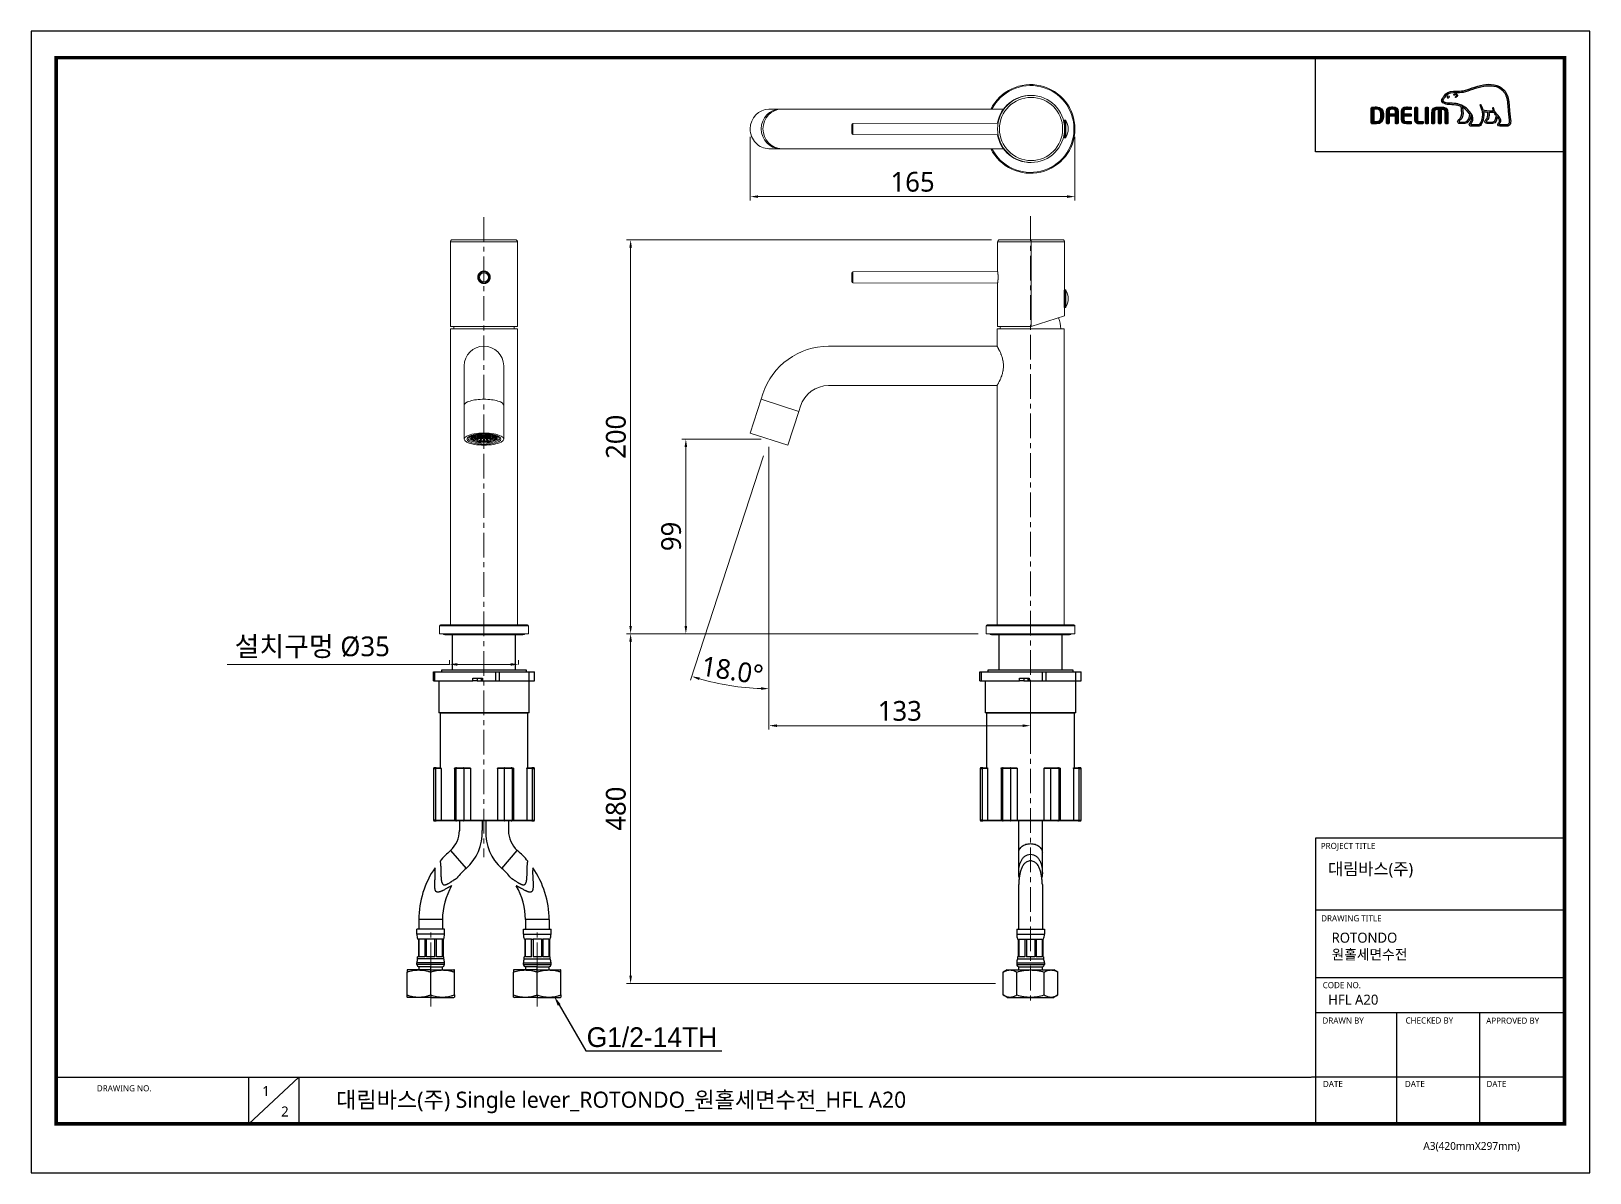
# Model space of a CAD drawing. Extents: x 2474 to 3264, y 0 to 579.
import ezdxf
from ezdxf import colors
from ezdxf.entities.mleader import LeaderData, LeaderLine
from ezdxf.math import Vec2, Vec3

# ---------------------------------------------------------------- set-up
doc = ezdxf.new("R2010")
doc.units = 0
doc.header["$LTSCALE"] = 10
doc.header["$MEASUREMENT"] = 0
doc.header["$PDMODE"] = 3
doc.header["$PDSIZE"] = -10
doc.linetypes.add('CENTER', pattern=[2, 1.25, -0.25, 0.25, -0.25])
doc.layers.get('0').update_dxf_attribs({"linetype": 'CONTINUOUS'})
doc.layers.get('DEFPOINTS').update_dxf_attribs({"linetype": 'CONTINUOUS'})
for name, color, linetype in [('1', 7, 'CONTINUOUS'), ('BODY', 7, 'CONTINUOUS'), ('DEF_LAYER_ASSEM_MEMBER', 7, 'CONTINUOUS'), ('레이어 1', 7, 'CONTINUOUS')]:
    doc.layers.add(name, color=color, linetype=linetype)
doc.styles.add('Daelim Dimension', font='NanumGothic.ttf')
doc.styles.get("Standard").update_dxf_attribs({"font": 'GulimChe.ttf'})
doc.dimstyles.new('DEFAULT', dxfattribs={"dimscale": 2, "dimtxt": 2, "dimasz": 2, "dimexe": 0, "dimexo": 2, "dimgap": 1, "dimtad": 1, "dimdec": 0, "dimzin": 9, "dimdsep": 46, "dimtxsty": 'Daelim Dimension', "dimcen": 0.5, "dimclrd": 5, "dimclre": 5, "dimclrt": 256, "dimadec": 1, "dimazin": 0, "dimtfac": 1, "dimtdec": 0, "dimtix": 1, "dimtmove": 0, "dimatfit": 3, "dimfxl": 1, "dimtolj": 1, "dimtzin": 1, "dimlwd": 9, "dimlwe": 9, "dimarcsym": 0})

msp = doc.modelspace()

# ---------------------------------------------------------------- texts
at = {"color": 5, "ltscale": 40, "style": 'Daelim Dimension'}
for s, height, p in [('PROJECT TITLE', 3.1171, (3127.51, 164.16)), ('DRAWING TITLE', 3.1171, (3127.71, 127.47)), ('CODE NO.', 3.117, (3128.49, 93.6)), ('DRAWN BY', 3.117, (3128.37, 75.63)), ('CHECKED BY', 3.117, (3170.48, 75.68)), ('APPROVED BY', 3.1171, (3211.33, 75.58)), ('DRAWING NO.', 3.1171, (2507.27, 41.29)), ('DATE', 3.117, (3128.61, 43.5)), ('DATE', 3.117, (3170.15, 43.5)), ('DATE', 3.117, (3211.47, 43.5)), ('A3(420mmX297mm)', 3.9341, (3179.47, 11.66))]:
    msp.add_text(s, height=height, dxfattribs=at).set_placement(p)
at = {"attachment_point": 1, "style": 'Daelim Dimension'}
for s, insert, char_height, width in [('대림바스(주)', (3131.21, 157.12), 6.11, 98.2071), (' ROTONDO\\P 원홀세면수전 ', (3131.27, 121.76), 5.101, 85.8447), ('HFL A20', (3131.27, 90.34), 5.101, 85.8447), ('1', (2591.09, 44.03), 5.1, 7.119), ('2', (2600.67, 33.63), 5.1, 7.119)]:
    msp.add_mtext(s, dxfattribs=dict(at, insert=insert, char_height=char_height, width=width))
at = {"color": 2, "insert": (2628.48, 41.16), "char_height": 8.198, "width": 362.8925, "attachment_point": 1, "style": 'Daelim Dimension'}
msp.add_mtext('대림바스(주) Single lever_ROTONDO_원홀세면수전_HFL A20', dxfattribs=at)

# ---------------------------------------------------------------- blocks, each defined once
blk = doc.blocks.new('*D0')
at = {"color": 5, "lineweight": 9, "ltscale": 0.5, "transparency": 16777216}
for p, q in [((2685.92, 257.73), (2573.3, 257.73)), ((2685.92, 259.85), (2685.92, 257.73)), ((2716.92, 257.73), (2689.92, 257.73)), ((2720.92, 259.85), (2720.92, 257.73))]:
    blk.add_line(p, q, dxfattribs=at)
at = {"color": 5, "ltscale": 0.5, "transparency": 16777216}
for points in [[(2689.92, 258.4), (2689.92, 257.07), (2685.92, 257.73)], [(2716.92, 258.4), (2716.92, 257.07), (2720.92, 257.73)]]:
    blk.add_solid(points, dxfattribs=at)
at = {"layer": 'DEFPOINTS', "color": 0, "ltscale": 0.5, "transparency": 16777216}
for p in [(2685.92, 255.85), (2720.92, 257.73), (2720.92, 255.85)]:
    blk.add_point(p, dxfattribs=at)
at = {"color": 7, "ltscale": 0.5, "transparency": 16777216, "insert": (2616.41, 266.36), "char_height": 10, "attachment_point": 5, "style": 'Daelim Dimension'}
blk.add_mtext('\\A1;설치구멍 %%C35', dxfattribs=at)
blk = doc.blocks.new('*D1')
at = {"color": 5, "lineweight": 9, "ltscale": 0.5, "transparency": 16777216}
for p, q in [((2847.88, 367.96), (2847.88, 224.68)), ((2980.44, 249.97), (2980.44, 224.68)), ((2851.88, 226.68), (2976.44, 226.68))]:
    blk.add_line(p, q, dxfattribs=at)
at = {"color": 5, "ltscale": 0.5, "transparency": 16777216}
for points in [[(2851.88, 227.34), (2851.88, 226.01), (2847.88, 226.68)], [(2976.44, 227.34), (2976.44, 226.01), (2980.44, 226.68)]]:
    blk.add_solid(points, dxfattribs=at)
at = {"layer": 'DEFPOINTS', "color": 0, "ltscale": 0.5, "transparency": 16777216}
for p in [(2847.88, 371.96), (2980.44, 253.97), (2980.44, 226.68)]:
    blk.add_point(p, dxfattribs=at)
at = {"color": 7, "ltscale": 0.5, "transparency": 16777216, "insert": (2914.16, 234.13), "char_height": 10, "attachment_point": 5, "style": 'Daelim Dimension'}
blk.add_mtext('\\A1;133', dxfattribs=at)
blk = doc.blocks.new('*D2')
at = {"color": 5, "lineweight": 9, "ltscale": 0.5, "transparency": 16777216}
for p, q in [((2845.1, 363.4), (2808.17, 249.74)), ((2847.88, 367.14), (2847.88, 243.45))]:
    blk.add_line(p, q, dxfattribs=at)
blk.add_arc((2847.88, 371.96), 126.51, 253.81168, 268.18832, dxfattribs=at)
at = {"color": 5, "ltscale": 0.5, "transparency": 16777216}
for points in [[(2812.41, 249.83), (2812.8, 251.11), (2808.78, 251.65)], [(2843.89, 246.18), (2843.87, 244.85), (2847.88, 245.45)]]:
    blk.add_solid(points, dxfattribs=at)
at = {"layer": 'DEFPOINTS', "color": 0, "ltscale": 0.5, "transparency": 16777216}
for p in [(2853.44, 389.08), (2847.88, 371.96), (2846.33, 367.21), (2847.88, 371.14), (2821.58, 248.22)]:
    blk.add_point(p, dxfattribs=at)
at = {"color": 7, "ltscale": 0.5, "transparency": 16777216, "insert": (2829.29, 254.62), "char_height": 10, "attachment_point": 5, "rotation": 351, "style": 'Daelim Dimension'}
blk.add_mtext('\\A1;18.0°', dxfattribs=at)
blk = doc.blocks.new('*D3')
at = {"color": 5, "lineweight": 9, "ltscale": 0.5, "transparency": 16777216}
for p, q in [((2960.69, 472.98), (2775.75, 472.98)), ((2777.75, 277.28), (2777.75, 468.98)), ((2953.94, 273.28), (2775.75, 273.28))]:
    blk.add_line(p, q, dxfattribs=at)
at = {"color": 5, "ltscale": 0.5, "transparency": 16777216}
for points in [[(2777.09, 468.98), (2778.42, 468.98), (2777.75, 472.98)], [(2777.09, 277.28), (2778.42, 277.28), (2777.75, 273.28)]]:
    blk.add_solid(points, dxfattribs=at)
at = {"layer": 'DEFPOINTS', "color": 0, "ltscale": 0.5, "transparency": 16777216}
for p in [(2777.75, 472.98), (2964.69, 472.98), (2957.94, 273.28)]:
    blk.add_point(p, dxfattribs=at)
at = {"color": 7, "ltscale": 0.5, "transparency": 16777216, "insert": (2770.33, 373.13), "char_height": 10, "attachment_point": 5, "rotation": 90, "style": 'Daelim Dimension'}
blk.add_mtext('\\A1;200', dxfattribs=at)
blk = doc.blocks.new('*D4')
at = {"color": 5, "lineweight": 9, "ltscale": 0.5, "transparency": 16777216}
for p, q in [((2838.37, 525.19), (2838.37, 492.89)), ((3002.94, 525.19), (3002.94, 492.89)), ((2842.37, 494.89), (2998.94, 494.89))]:
    blk.add_line(p, q, dxfattribs=at)
at = {"color": 5, "ltscale": 0.5, "transparency": 16777216}
for points in [[(2842.37, 495.56), (2842.37, 494.23), (2838.37, 494.89)], [(2998.94, 495.56), (2998.94, 494.23), (3002.94, 494.89)]]:
    blk.add_solid(points, dxfattribs=at)
at = {"layer": 'DEFPOINTS', "color": 0, "ltscale": 0.5, "transparency": 16777216}
for p in [(2838.37, 529.19), (3002.94, 529.19), (3002.94, 494.89)]:
    blk.add_point(p, dxfattribs=at)
at = {"color": 7, "ltscale": 0.5, "transparency": 16777216, "insert": (2920.65, 502.34), "char_height": 10, "attachment_point": 5, "style": 'Daelim Dimension'}
blk.add_mtext('\\A1;165', dxfattribs=at)
blk = doc.blocks.new('*D5')
at = {"color": 5, "lineweight": 9, "ltscale": 0.5, "transparency": 16777216}
for p, q in [((2843.88, 371.96), (2803.75, 371.96)), ((2805.75, 367.96), (2805.75, 277.28)), ((2953.94, 273.28), (2803.75, 273.28))]:
    blk.add_line(p, q, dxfattribs=at)
at = {"color": 5, "ltscale": 0.5, "transparency": 16777216}
for points in [[(2805.09, 367.96), (2806.42, 367.96), (2805.75, 371.96)], [(2805.09, 277.28), (2806.42, 277.28), (2805.75, 273.28)]]:
    blk.add_solid(points, dxfattribs=at)
at = {"layer": 'DEFPOINTS', "color": 0, "ltscale": 0.5, "transparency": 16777216}
for p in [(2847.88, 371.96), (2805.75, 273.28), (2957.94, 273.28)]:
    blk.add_point(p, dxfattribs=at)
at = {"color": 7, "ltscale": 0.5, "transparency": 16777216, "insert": (2798.31, 322.62), "char_height": 10, "attachment_point": 5, "rotation": 90, "style": 'Daelim Dimension'}
blk.add_mtext('\\A1;99', dxfattribs=at)
blk = doc.blocks.new('*D6')
at = {"color": 5, "lineweight": 9, "ltscale": 0.5, "transparency": 16777216}
for p, q in [((2953.94, 273.28), (2775.75, 273.28)), ((2777.75, 99.96), (2777.75, 269.28)), ((2962.58, 95.96), (2775.75, 95.96))]:
    blk.add_line(p, q, dxfattribs=at)
at = {"color": 5, "ltscale": 0.5, "transparency": 16777216}
for points in [[(2777.09, 269.28), (2778.42, 269.28), (2777.75, 273.28)], [(2777.09, 99.96), (2778.42, 99.96), (2777.75, 95.96)]]:
    blk.add_solid(points, dxfattribs=at)
at = {"layer": 'DEFPOINTS', "color": 0, "ltscale": 0.5, "transparency": 16777216}
for p in [(2777.75, 273.28), (2957.94, 273.28), (2966.58, 95.96)]:
    blk.add_point(p, dxfattribs=at)
at = {"color": 7, "ltscale": 0.5, "transparency": 16777216, "insert": (2770.31, 184.62), "char_height": 10, "attachment_point": 5, "rotation": 90, "style": 'Daelim Dimension'}
blk.add_mtext('\\A1;480', dxfattribs=at)

# ---------------------------------------------------------------- dimensions: what is measured, and where the dimension line sits
at = {"color": 5, "ltscale": 0.5}
for base, p1, p2, picture, middle in [((3002.94, 494.89), (2838.37, 529.19), (3002.94, 529.19), '*D4', (2920.65, 502.34)), ((2980.44, 226.68), (2847.88, 371.96), (2980.44, 253.97), '*D1', (2914.16, 234.13))]:
    dim = msp.add_linear_dim(base=base, p1=p1, p2=p2, dimstyle='DEFAULT', override={"dimtxt": 5, "dimexe": 1, "dimclrt": 7}, dxfattribs=at)
    dim.commit()
    dim.dimension.update_dxf_attribs({"geometry": picture, "text_midpoint": middle})
for base, p1, p2, picture, middle in [((2777.75, 472.98), (2957.94, 273.28), (2964.69, 472.98), '*D3', (2770.33, 373.13)), ((2805.75, 273.28), (2847.88, 371.96), (2957.94, 273.28), '*D5', (2798.31, 322.62))]:
    dim = msp.add_linear_dim(base=base, p1=p1, p2=p2, angle=90, dimstyle='DEFAULT', override={"dimtxt": 5, "dimexe": 1, "dimclrt": 7}, dxfattribs=at)
    dim.commit()
    dim.dimension.update_dxf_attribs({"geometry": picture, "text_midpoint": middle})
dim = msp.add_angular_dim_2l(base=(2821.58, 248.22), line1=((2846.33, 367.21), (2853.44, 389.08)), line2=((2847.88, 371.96), (2847.88, 371.14)), dimstyle='DEFAULT', override={"dimtxt": 5, "dimexe": 1, "dimclrt": 7}, dxfattribs=at)
dim.commit()
dim.dimension.update_dxf_attribs({"geometry": '*D2', "text_midpoint": (2829.29, 254.62)})
dim = msp.add_linear_dim(base=(2720.92, 257.73), p1=(2685.92, 255.85), p2=(2720.92, 255.85), text='설치구멍 %%C<>', dimstyle='DEFAULT', override={"dimtxt": 5, "dimclrd": 5, "dimclre": 5, "dimclrt": 7}, dxfattribs=at)
dim.commit()
dim.dimension.update_dxf_attribs({"geometry": '*D0', "text_midpoint": (2616.41, 257.73), "dimtype": 160})
dim = msp.add_linear_dim(base=(2777.75, 273.28), p1=(2966.58, 95.96), p2=(2957.94, 273.28), angle=90, text='480', dimstyle='DEFAULT', override={"dimtxt": 5, "dimexe": 1, "dimclrt": 7}, dxfattribs=at)
dim.commit()
dim.dimension.update_dxf_attribs({"geometry": '*D6', "text_midpoint": (2770.31, 184.62)})

# ---------------------------------------------------------------- hatches: boundary and pattern name
at = {"layer": '레이어 1'}
h = msp.add_hatch(color=5, dxfattribs=at)
h.dxf.hatch_style = 1
edge = h.paths.add_edge_path(flags=16)
edge.add_spline(control_points=[(3222.61, 531.63), (3222.27, 531.24), (3221.84, 531.24), (3221.82, 531.24), (3221.82, 531.24), (3218.36, 531.24), (3218.36, 531.24), (3218.23, 531.24), (3218.13, 531.27), (3218.07, 531.34), (3218.02, 531.39), (3217.99, 531.47), (3217.99, 531.56), (3217.99, 531.76), (3218.13, 531.94), (3218.28, 532.13), (3218.42, 532.31), (3218.56, 532.48), (3218.63, 532.69), (3218.82, 533.2), (3218.8, 533.74), (3218.58, 534.22), (3218.17, 535.09), (3217.56, 535.77), (3216.97, 536.43), (3216.97, 536.43), (3216.77, 536.65), (3216.77, 536.65), (3216.01, 537.5), (3215.22, 538.38), (3215.16, 539.58), (3215.14, 539.82), (3215.03, 539.96), (3214.88, 539.95), (3214.88, 539.95), (3214.66, 539.84), (3214.65, 539.84), (3214.59, 539.78), (3214.56, 539.68), (3214.56, 539.56), (3214.56, 539.56), (3214.56, 539.52), (3214.56, 539.52), (3214.59, 539.09), (3214.69, 538.67), (3214.88, 538.23), (3214.88, 538.23), (3214.89, 538.18), (3214.89, 538.18), (3214.89, 538.18), (3214.85, 538.18), (3214.85, 538.18), (3212.62, 538.09), (3210.44, 538.51), (3209.8, 538.67), (3209.41, 540.26), (3208.77, 541.31), (3208.74, 541.36), (3208.69, 541.44), (3208.61, 541.5), (3208.53, 541.52), (3208.53, 541.52), (3208.35, 541.5), (3208.32, 541.49), (3208.31, 541.47), (3208.27, 541.43), (3208.2, 541.33), (3208.2, 541.33), (3208.19, 541.25), (3208.19, 541.25), (3208.19, 541.25), (3208.25, 541.04), (3208.25, 541.04), (3208.3, 540.96), (3209.44, 538.96), (3209.44, 536.31), (3209.44, 534.68), (3209.01, 533.13), (3208.17, 531.73), (3207.96, 531.39), (3207.7, 531.24), (3207.3, 531.24), (3207.3, 531.24), (3203.89, 531.24), (3203.89, 531.24), (3203.77, 531.24), (3203.54, 531.32), (3203.54, 531.57), (3203.54, 531.7), (3203.66, 531.93), (3203.87, 532.16), (3205.3, 533.75), (3204.48, 536.22), (3203.11, 537.85), (3201.79, 539.42), (3199.64, 541.4), (3196.88, 541.89), (3195.9, 542.06), (3194.3, 542.16), (3193, 542.24), (3193, 542.24), (3191.68, 542.31), (3191.68, 542.31), (3191.01, 542.36), (3189.9, 542.78), (3189.56, 543.42), (3189.42, 543.69), (3189.43, 543.96), (3189.61, 544.27), (3189.72, 544.45), (3189.88, 544.61), (3190.07, 544.81), (3190.29, 545.03), (3190.51, 545.25), (3190.68, 545.55), (3190.68, 545.55), (3190.73, 545.65), (3190.73, 545.65), (3191.39, 546.91), (3192.75, 547.57), (3194.77, 547.63), (3194.77, 547.63), (3195.91, 547.64), (3195.91, 547.64), (3197.16, 547.65), (3198.58, 547.65), (3199.75, 547.9), (3201.39, 548.26), (3203.03, 548.82), (3204.48, 549.31), (3204.48, 549.31), (3204.53, 549.33), (3204.53, 549.33), (3206.32, 549.94), (3208.18, 550.57), (3210.07, 550.88), (3213.11, 551.39), (3217.28, 551.37), (3219.9, 548.43), (3221.11, 547.06), (3221.86, 545.19), (3222.12, 542.85), (3222.12, 542.85), (3222.11, 542.86), (3222.1, 542.87), (3222.12, 542.82), (3222.14, 542.56), (3222.25, 541.07), (3222.28, 540.36), (3222.31, 539.62), (3222.5, 538.25), (3222.5, 538.25), (3223.03, 533.67), (3223.03, 533.67), (3223.03, 533.67), (3223.06, 533.11), (3223.06, 533.11), (3223.06, 532.45), (3222.91, 531.95), (3222.61, 531.63)], knot_values=[0, 0, 0, 0, 1, 1, 1, 2, 2, 2, 3, 3, 3, 4, 4, 4, 5, 5, 5, 6, 6, 6, 7, 7, 7, 8, 8, 8, 9, 9, 9, 10, 10, 10, 11, 11, 11, 12, 12, 12, 13, 13, 13, 14, 14, 14, 15, 15, 15, 16, 16, 16, 17, 17, 17, 18, 18, 18, 19, 19, 19, 20, 20, 20, 21, 21, 21, 22, 22, 22, 23, 23, 23, 24, 24, 24, 25, 25, 25, 26, 26, 26, 27, 27, 27, 28, 28, 28, 29, 29, 29, 30, 30, 30, 31, 31, 31, 32, 32, 32, 33, 33, 33, 34, 34, 34, 35, 35, 35, 36, 36, 36, 37, 37, 37, 38, 38, 38, 39, 39, 39, 40, 40, 40, 41, 41, 41, 42, 42, 42, 43, 43, 43, 44, 44, 44, 45, 45, 45, 46, 46, 46, 47, 47, 47, 48, 48, 48, 49, 49, 49, 50, 50, 50, 51, 51, 51, 52, 52, 52, 53, 53, 53, 53], degree=3, periodic=0)
edge = h.paths.add_edge_path(flags=16)
edge.add_spline(control_points=[(3214.61, 532.62), (3214.61, 532.62), (3211.78, 532.62), (3211.78, 532.62), (3211.57, 532.62), (3211.41, 532.78), (3211.41, 533), (3211.41, 533.14), (3211.54, 533.33), (3211.66, 533.46), (3212.24, 534.01), (3212.82, 534.77), (3212.82, 536.21), (3212.82, 536.21), (3212.79, 536.86), (3212.79, 536.86), (3212.79, 536.86), (3212.68, 537.5), (3212.68, 537.5), (3212.68, 537.5), (3212.68, 537.54), (3212.68, 537.54), (3212.68, 537.54), (3212.72, 537.54), (3212.72, 537.54), (3213.24, 537.5), (3214.27, 537.44), (3215.25, 537.49), (3215.5, 537.09), (3215.9, 536.58), (3216.48, 535.91), (3216.45, 535.57), (3216.18, 532.62), (3214.61, 532.62)], knot_values=[0, 0, 0, 0, 1, 1, 1, 2, 2, 2, 3, 3, 3, 4, 4, 4, 5, 5, 5, 6, 6, 6, 7, 7, 7, 8, 8, 8, 9, 9, 9, 10, 10, 10, 11, 11, 11, 11], degree=3, periodic=0)
edge = h.paths.add_edge_path(flags=16)
edge.add_spline(control_points=[(3200.43, 532.62), (3200.43, 532.62), (3197.95, 532.62), (3197.95, 532.62), (3197.77, 532.62), (3197.57, 532.77), (3197.57, 533), (3197.57, 533.13), (3197.68, 533.3), (3197.89, 533.47), (3198.52, 533.97), (3199.47, 534.73), (3199.58, 536.82), (3199.58, 536.82), (3199.59, 537.39), (3199.59, 537.39), (3199.59, 538.28), (3199.39, 539.35), (3199.19, 540.31), (3199.19, 540.31), (3199.16, 540.4), (3199.16, 540.4), (3199.16, 540.4), (3199.24, 540.34), (3199.24, 540.34), (3199.61, 540.11), (3201.64, 538.74), (3203.08, 536.71), (3202.96, 535.75), (3202.41, 532.62), (3200.43, 532.62)], knot_values=[0, 0, 0, 0, 1, 1, 1, 2, 2, 2, 3, 3, 3, 4, 4, 4, 5, 5, 5, 6, 6, 6, 7, 7, 7, 8, 8, 8, 9, 9, 9, 10, 10, 10, 10], degree=3, periodic=0)
edge = h.paths.add_edge_path()
edge.add_spline(control_points=[(3223.73, 533.74), (3223.73, 533.74), (3223.2, 538.35), (3223.2, 538.35), (3223, 539.72), (3222.98, 540.46), (3222.95, 541.11), (3222.95, 541.11), (3222.82, 542.92), (3222.82, 542.92), (3222.54, 545.41), (3221.74, 547.42), (3220.43, 548.89), (3217.59, 552.07), (3213.17, 552.11), (3209.96, 551.58), (3207.99, 551.25), (3206.1, 550.61), (3204.28, 549.98), (3204.28, 549.98), (3204.22, 549.96), (3204.22, 549.96), (3202.8, 549.48), (3201.18, 548.93), (3199.6, 548.59), (3198.51, 548.36), (3197.15, 548.34), (3195.94, 548.34), (3195.94, 548.34), (3194.75, 548.32), (3194.75, 548.32), (3192.46, 548.27), (3190.9, 547.47), (3190.11, 545.97), (3190.11, 545.97), (3190.07, 545.9), (3190.07, 545.9), (3189.94, 545.67), (3189.75, 545.48), (3189.58, 545.31), (3189.39, 545.11), (3189.17, 544.9), (3189.01, 544.62), (3188.84, 544.34), (3188.76, 544.06), (3188.76, 543.78), (3188.76, 543.54), (3188.82, 543.31), (3188.93, 543.09), (3189.42, 542.17), (3190.81, 541.68), (3191.64, 541.62), (3191.64, 541.62), (3192.86, 541.54), (3192.89, 541.54), (3194.11, 541.47), (3195.78, 541.37), (3196.76, 541.2), (3197.33, 541.1), (3197.98, 540.9), (3198.57, 540.61), (3198.62, 540.46), (3198.93, 539.08), (3198.93, 537.39), (3198.93, 537.39), (3198.91, 536.85), (3198.91, 536.85), (3198.82, 535.06), (3198.04, 534.44), (3197.47, 533.98), (3197.42, 533.93), (3196.91, 533.51), (3196.87, 533), (3196.84, 532.72), (3196.93, 532.45), (3197.1, 532.26), (3197.29, 532.06), (3197.58, 531.96), (3197.95, 531.96), (3197.95, 531.96), (3200.43, 531.96), (3200.43, 531.96), (3202.29, 531.96), (3203.21, 533.96), (3203.49, 535.83), (3203.49, 535.83), (3203.49, 536.09), (3203.49, 536.09), (3203.49, 536.09), (3203.57, 535.96), (3203.57, 535.96), (3203.81, 535.43), (3203.95, 534.8), (3203.95, 534.32), (3203.95, 533.65), (3203.74, 533.07), (3203.35, 532.63), (3203.25, 532.53), (3202.75, 532.02), (3202.75, 531.5), (3202.75, 531.5), (3202.76, 531.42), (3202.76, 531.42), (3202.83, 530.81), (3203.32, 530.54), (3203.78, 530.54), (3203.78, 530.54), (3207.3, 530.54), (3207.3, 530.54), (3207.94, 530.54), (3208.44, 530.83), (3208.77, 531.37), (3209.67, 532.86), (3210.12, 534.47), (3210.12, 536.17), (3210.12, 536.7), (3210.07, 537.27), (3209.97, 537.85), (3209.97, 537.85), (3209.96, 537.9), (3209.96, 537.9), (3209.96, 537.9), (3210.01, 537.89), (3210.01, 537.89), (3210.43, 537.81), (3211.12, 537.69), (3211.96, 537.6), (3211.96, 537.6), (3211.98, 537.6), (3211.98, 537.6), (3211.98, 537.6), (3212.1, 536.95), (3212.1, 536.95), (3212.1, 536.95), (3212.12, 536.8), (3212.12, 536.8), (3212.12, 536.8), (3212.16, 536.22), (3212.16, 536.22), (3212.16, 534.85), (3211.53, 534.26), (3211.2, 533.94), (3211.19, 533.93), (3210.73, 533.46), (3210.68, 533.04), (3210.68, 533.04), (3210.66, 532.91), (3210.66, 532.91), (3210.66, 532.77), (3210.69, 532.52), (3210.92, 532.28), (3211.13, 532.06), (3211.44, 531.96), (3211.86, 531.96), (3211.86, 531.96), (3214.61, 531.96), (3214.61, 531.96), (3216.28, 531.96), (3216.78, 534.08), (3216.98, 535.26), (3216.98, 535.26), (3216.99, 535.39), (3216.99, 535.39), (3216.99, 535.39), (3217.06, 535.3), (3217.06, 535.3), (3217.44, 534.81), (3217.78, 534.26), (3217.94, 533.92), (3218.02, 533.74), (3218.07, 533.55), (3218.07, 533.35), (3218.07, 533.35), (3218.01, 532.95), (3218.01, 532.95), (3217.94, 532.74), (3217.8, 532.54), (3217.65, 532.35), (3217.44, 532.07), (3217.22, 531.79), (3217.22, 531.44), (3217.22, 531.44), (3217.24, 531.25), (3217.24, 531.25), (3217.34, 530.79), (3217.72, 530.54), (3218.29, 530.54), (3218.29, 530.54), (3221.82, 530.54), (3221.82, 530.54), (3221.89, 530.54), (3222.58, 530.56), (3223.12, 531.14), (3223.55, 531.61), (3223.76, 532.25), (3223.76, 533.1), (3223.76, 533.1), (3223.73, 533.73), (3223.73, 533.74)], knot_values=[0, 0, 0, 0, 1, 1, 1, 2, 2, 2, 3, 3, 3, 4, 4, 4, 5, 5, 5, 6, 6, 6, 7, 7, 7, 8, 8, 8, 9, 9, 9, 10, 10, 10, 11, 11, 11, 12, 12, 12, 13, 13, 13, 14, 14, 14, 15, 15, 15, 16, 16, 16, 17, 17, 17, 18, 18, 18, 19, 19, 19, 20, 20, 20, 21, 21, 21, 22, 22, 22, 23, 23, 23, 24, 24, 24, 25, 25, 25, 26, 26, 26, 27, 27, 27, 28, 28, 28, 29, 29, 29, 30, 30, 30, 31, 31, 31, 32, 32, 32, 33, 33, 33, 34, 34, 34, 35, 35, 35, 36, 36, 36, 37, 37, 37, 38, 38, 38, 39, 39, 39, 40, 40, 40, 41, 41, 41, 42, 42, 42, 43, 43, 43, 44, 44, 44, 45, 45, 45, 46, 46, 46, 47, 47, 47, 48, 48, 48, 49, 49, 49, 50, 50, 50, 51, 51, 51, 52, 52, 52, 53, 53, 53, 54, 54, 54, 55, 55, 55, 56, 56, 56, 57, 57, 57, 58, 58, 58, 59, 59, 59, 60, 60, 60, 61, 61, 61, 62, 62, 62, 63, 63, 63, 64, 64, 64, 65, 65, 65, 66, 66, 66, 66], degree=3, periodic=0)
edge = h.paths.add_edge_path(flags=0)
edge.add_spline(control_points=[(3191.58, 545.64), (3191.58, 545.64), (3192.09, 545.87), (3192.73, 545.63), (3192.73, 545.63), (3192.81, 545.59), (3192.71, 545.45), (3192.4, 545.03), (3192.09, 544.94), (3192.09, 544.94), (3192.09, 544.94), (3191.87, 544.86), (3191.75, 545.02), (3191.49, 545.31), (3191.49, 545.48), (3191.49, 545.48), (3191.49, 545.48), (3191.46, 545.61), (3191.58, 545.64)], knot_values=[0, 0, 0, 0, 1, 1, 1, 2, 2, 2, 3, 3, 3, 4, 4, 4, 5, 5, 5, 6, 6, 6, 6], degree=3, periodic=0)
edge = h.paths.add_edge_path(flags=0)
edge.add_spline(control_points=[(3194.97, 546.58), (3194.89, 546.5), (3194.88, 546.36), (3194.97, 546.29), (3195.05, 546.22), (3195.18, 546.23), (3195.26, 546.32), (3195.3, 546.36), (3195.72, 546.86), (3196.08, 546.6), (3196.22, 546.51), (3196.27, 546.37), (3196.25, 546.2), (3196.22, 545.92), (3195.98, 545.6), (3195.81, 545.49), (3195.71, 545.43), (3195.65, 545.31), (3195.7, 545.21), (3195.74, 545.11), (3195.87, 545.08), (3195.97, 545.13), (3196.27, 545.27), (3196.66, 545.76), (3196.71, 546.21), (3196.74, 546.53), (3196.6, 546.78), (3196.35, 546.96), (3195.81, 547.34), (3195.19, 546.83), (3194.97, 546.58)], knot_values=[0, 0, 0, 0, 1, 1, 1, 2, 2, 2, 3, 3, 3, 4, 4, 4, 5, 5, 5, 6, 6, 6, 7, 7, 7, 8, 8, 8, 9, 9, 9, 10, 10, 10, 10], degree=3, periodic=0)
edge = h.paths.add_edge_path(flags=0)
edge.add_spline(control_points=[(3194.9, 546.21), (3194.9, 546.21), (3194.9, 546.21), (3194.9, 546.21), (3194.9, 546.21), (3194.9, 546.21), (3194.9, 546.21)], knot_values=[0, 0, 0, 0, 1, 1, 1, 2, 2, 2, 2], degree=3, periodic=0)
h = msp.add_hatch(color=5, dxfattribs=at)
h.dxf.hatch_style = 2
edge = h.paths.add_edge_path()
edge.add_spline(control_points=[(3157.93, 535.31), (3157.93, 533.7), (3157.19, 532.92), (3155.68, 532.92), (3155.68, 532.92), (3154.65, 532.93), (3154.38, 532.94), (3154.38, 532.94), (3154.38, 539.11), (3154.38, 539.11), (3154.91, 539.16), (3155.68, 539.17), (3155.68, 539.17), (3157.23, 539.17), (3157.93, 538.43), (3157.93, 536.78), (3157.93, 536.78), (3157.93, 535.31), (3157.93, 535.31)], knot_values=[0, 0, 0, 0, 1, 1, 1, 2, 2, 2, 3, 3, 3, 4, 4, 4, 5, 5, 5, 6, 6, 6, 6], degree=3, periodic=0)
edge = h.paths.add_edge_path()
edge.add_spline(control_points=[(3155.68, 540.33), (3154.84, 540.33), (3153.76, 540.28), (3153.4, 540.22), (3153.18, 540.18), (3153.03, 540.02), (3153.03, 539.8), (3153.03, 539.8), (3153.03, 532.29), (3153.03, 532.29), (3153.03, 532.06), (3153.18, 531.9), (3153.41, 531.86), (3153.75, 531.81), (3154.83, 531.76), (3155.68, 531.76), (3158.02, 531.76), (3159.26, 532.99), (3159.26, 535.31), (3159.26, 535.31), (3159.26, 536.78), (3159.26, 536.78), (3159.26, 539.1), (3158.02, 540.33), (3155.68, 540.33)], knot_values=[0, 0, 0, 0, 1, 1, 1, 2, 2, 2, 3, 3, 3, 4, 4, 4, 5, 5, 5, 6, 6, 6, 7, 7, 7, 8, 8, 8, 8], degree=3, periodic=0)
h = msp.add_hatch(color=5, dxfattribs=at)
h.dxf.hatch_style = 2
edge = h.paths.add_edge_path()
edge.add_spline(control_points=[(3165.3, 536.79), (3165.3, 536.79), (3162.14, 536.79), (3162.14, 536.79), (3162.14, 536.91), (3162.14, 537.92), (3162.14, 537.92), (3162.14, 538.97), (3162.46, 539.15), (3163.4, 539.15), (3163.4, 539.15), (3164.05, 539.15), (3164.05, 539.15), (3164.99, 539.15), (3165.3, 538.97), (3165.3, 537.92), (3165.3, 537.92), (3165.3, 536.91), (3165.3, 536.79)], knot_values=[0, 0, 0, 0, 1, 1, 1, 2, 2, 2, 3, 3, 3, 4, 4, 4, 5, 5, 5, 6, 6, 6, 6], degree=3, periodic=0)
edge = h.paths.add_edge_path()
edge.add_spline(control_points=[(3164.05, 540.33), (3164.05, 540.33), (3163.4, 540.33), (3163.4, 540.33), (3161.61, 540.33), (3160.81, 539.59), (3160.81, 537.92), (3160.81, 537.92), (3160.81, 532.2), (3160.81, 532.2), (3160.81, 532), (3160.97, 531.83), (3161.17, 531.83), (3161.17, 531.83), (3161.79, 531.83), (3161.79, 531.83), (3162.01, 531.83), (3162.14, 532.02), (3162.14, 532.2), (3162.14, 532.2), (3162.14, 535.49), (3162.14, 535.61), (3162.14, 535.61), (3165.3, 535.61), (3165.3, 535.61), (3165.3, 535.49), (3165.3, 532.2), (3165.3, 532.2), (3165.3, 532), (3165.46, 531.83), (3165.66, 531.83), (3165.66, 531.83), (3166.28, 531.83), (3166.28, 531.83), (3166.5, 531.83), (3166.64, 532.03), (3166.64, 532.2), (3166.64, 532.2), (3166.64, 537.92), (3166.64, 537.92), (3166.64, 539.59), (3165.84, 540.33), (3164.05, 540.33)], knot_values=[0, 0, 0, 0, 1, 1, 1, 2, 2, 2, 3, 3, 3, 4, 4, 4, 5, 5, 5, 6, 6, 6, 7, 7, 7, 8, 8, 8, 9, 9, 9, 10, 10, 10, 11, 11, 11, 12, 12, 12, 13, 13, 13, 14, 14, 14, 14], degree=3, periodic=0)
h = msp.add_hatch(color=5, dxfattribs=at)
h.dxf.hatch_style = 2
edge = h.paths.add_edge_path()
edge.add_spline(control_points=[(3168.34, 538.15), (3168.34, 538.15), (3168.34, 533.94), (3168.34, 533.94), (3168.34, 532.47), (3169.18, 531.76), (3170.91, 531.76), (3171.67, 531.76), (3172.71, 531.77), (3173.12, 531.81), (3173.12, 531.81), (3173.33, 531.83), (3173.33, 531.83), (3173.33, 531.83), (3173.39, 531.84), (3173.39, 531.84), (3173.39, 531.84), (3173.39, 532.96), (3173.39, 532.96), (3173.39, 532.96), (3170.92, 532.96), (3170.92, 532.96), (3169.68, 532.96), (3169.68, 533.31), (3169.68, 533.94), (3169.68, 533.94), (3169.68, 535.5), (3169.68, 535.62), (3169.81, 535.62), (3173, 535.62), (3173, 535.62), (3173.21, 535.62), (3173.38, 535.79), (3173.38, 535.99), (3173.38, 535.99), (3173.38, 536.41), (3173.38, 536.41), (3173.38, 536.61), (3173.21, 536.78), (3173, 536.78), (3173, 536.78), (3169.81, 536.78), (3169.68, 536.78), (3169.68, 536.9), (3169.68, 538.15), (3169.68, 538.15), (3169.68, 538.78), (3169.68, 539.13), (3170.92, 539.13), (3170.92, 539.13), (3173.38, 539.12), (3173.38, 539.12), (3173.38, 539.12), (3173.38, 540.24), (3173.38, 540.24), (3173.38, 540.24), (3173.12, 540.26), (3173.12, 540.26), (3172.64, 540.31), (3171.52, 540.33), (3170.91, 540.33), (3169.18, 540.33), (3168.34, 539.62), (3168.34, 538.15)], knot_values=[0, 0, 0, 0, 1, 1, 1, 2, 2, 2, 3, 3, 3, 4, 4, 4, 5, 5, 5, 6, 6, 6, 7, 7, 7, 8, 8, 8, 9, 9, 9, 10, 10, 10, 11, 11, 11, 12, 12, 12, 13, 13, 13, 14, 14, 14, 15, 15, 15, 16, 16, 16, 17, 17, 17, 18, 18, 18, 19, 19, 19, 20, 20, 20, 21, 21, 21, 21], degree=3, periodic=0)
h = msp.add_hatch(color=5, dxfattribs=at)
h.dxf.hatch_style = 2
edge = h.paths.add_edge_path()
edge.add_spline(control_points=[(3175.53, 540.25), (3175.32, 540.25), (3175.15, 540.08), (3175.15, 539.88), (3175.15, 539.88), (3175.15, 533.94), (3175.15, 533.94), (3175.15, 532.01), (3176.47, 531.76), (3177.62, 531.76), (3178.46, 531.76), (3178.68, 531.79), (3178.93, 531.83), (3178.93, 531.83), (3179.08, 531.86), (3179.08, 531.86), (3179.07, 531.86), (3179.27, 531.88), (3179.27, 531.88), (3179.27, 531.88), (3179.33, 531.89), (3179.33, 531.89), (3179.33, 531.89), (3179.33, 532.96), (3179.33, 532.96), (3179.33, 532.96), (3177.63, 532.96), (3177.63, 532.96), (3176.49, 532.96), (3176.49, 533.39), (3176.49, 533.81), (3176.49, 533.81), (3176.49, 539.88), (3176.49, 539.88), (3176.49, 540.08), (3176.31, 540.25), (3176.11, 540.25), (3176.11, 540.25), (3175.53, 540.25), (3175.53, 540.25)], knot_values=[0, 0, 0, 0, 1, 1, 1, 2, 2, 2, 3, 3, 3, 4, 4, 4, 5, 5, 5, 6, 6, 6, 7, 7, 7, 8, 8, 8, 9, 9, 9, 10, 10, 10, 11, 11, 11, 12, 12, 12, 13, 13, 13, 13], degree=3, periodic=0)
h = msp.add_hatch(color=5, dxfattribs=at)
h.dxf.hatch_style = 2
edge = h.paths.add_edge_path()
edge.add_spline(control_points=[(3180.98, 540.25), (3180.76, 540.25), (3180.63, 540.07), (3180.63, 539.89), (3180.63, 539.89), (3180.63, 532.2), (3180.63, 532.2), (3180.63, 532), (3180.79, 531.83), (3180.98, 531.83), (3180.98, 531.83), (3181.61, 531.83), (3181.61, 531.83), (3181.83, 531.83), (3181.96, 532.02), (3181.96, 532.2), (3181.96, 532.2), (3181.96, 539.89), (3181.96, 539.89), (3181.96, 540.09), (3181.81, 540.25), (3181.61, 540.25), (3181.61, 540.25), (3180.98, 540.25), (3180.98, 540.25)], knot_values=[0, 0, 0, 0, 1, 1, 1, 2, 2, 2, 3, 3, 3, 4, 4, 4, 5, 5, 5, 6, 6, 6, 7, 7, 7, 8, 8, 8, 8], degree=3, periodic=0)
h = msp.add_hatch(color=5, dxfattribs=at)
h.dxf.hatch_style = 2
edge = h.paths.add_edge_path()
edge.add_spline(control_points=[(3183.76, 536.94), (3183.76, 536.94), (3183.76, 532.2), (3183.76, 532.2), (3183.76, 532), (3183.92, 531.83), (3184.12, 531.83), (3184.12, 531.83), (3184.75, 531.83), (3184.75, 531.83), (3184.98, 531.83), (3185.11, 532.02), (3185.11, 532.2), (3185.11, 532.2), (3185.11, 536.82), (3185.11, 536.82), (3185.11, 538.85), (3185.45, 539.05), (3187.17, 539.06), (3187.17, 538.93), (3187.17, 532.2), (3187.17, 532.2), (3187.17, 531.99), (3187.33, 531.83), (3187.53, 531.83), (3187.53, 531.83), (3188.15, 531.83), (3188.15, 531.83), (3188.37, 531.83), (3188.51, 532.02), (3188.51, 532.2), (3188.51, 532.2), (3188.51, 538.91), (3188.51, 539.04), (3189.31, 539.04), (3189.88, 538.97), (3190.18, 538.67), (3190.51, 538.35), (3190.57, 537.74), (3190.57, 536.82), (3190.57, 536.82), (3190.57, 532.2), (3190.57, 532.2), (3190.57, 532), (3190.73, 531.83), (3190.93, 531.83), (3190.93, 531.83), (3191.56, 531.83), (3191.56, 531.83), (3191.79, 531.83), (3191.92, 532.03), (3191.92, 532.2), (3191.92, 532.2), (3191.92, 536.94), (3191.92, 536.94), (3191.92, 539.8), (3190.9, 540.29), (3187.85, 540.29), (3184.78, 540.29), (3183.76, 539.8), (3183.76, 536.94)], knot_values=[0, 0, 0, 0, 1, 1, 1, 2, 2, 2, 3, 3, 3, 4, 4, 4, 5, 5, 5, 6, 6, 6, 7, 7, 7, 8, 8, 8, 9, 9, 9, 10, 10, 10, 11, 11, 11, 12, 12, 12, 13, 13, 13, 14, 14, 14, 15, 15, 15, 16, 16, 16, 17, 17, 17, 18, 18, 18, 19, 19, 19, 20, 20, 20, 20], degree=3, periodic=0)

# ---------------------------------------------------------------- linework, layer by layer
at = {"color": 5, "ltscale": 0.5}
for p, q in [((3124.82, 517.52), (3124.82, 565.07)), ((3124.83, 169.65), (3124.83, 24.02))]:
    msp.add_line(p, q, dxfattribs=at)
at = {"color": 5}
for p, q in [((3200.32, 531.96), (3200.32, 531.96)), ((2486.67, 48.49), (3122.69, 48.49))]:
    msp.add_line(p, q, dxfattribs=at)
at = {"color": 5, "ltscale": 40}
for p, q in [((3251.07, 517.52), (3124.82, 517.52)), ((3251.07, 169.65), (3124.83, 169.65)), ((3251.07, 133.17), (3124.83, 133.17)), ((3251.07, 133.17), (3124.83, 133.17)), ((3251.07, 98.84), (3124.83, 98.84)), ((3251.07, 98.84), (3124.83, 98.84)), ((3251.07, 81.14), (3124.83, 81.14)), ((3251.07, 81.14), (3124.83, 81.14)), ((3165.84, 81.14), (3165.84, 24.78)), ((3207.92, 81.14), (3207.92, 24.78)), ((2584.17, 48.49), (2584.17, 24.69)), ((2584.17, 48.49), (2584.17, 24.69)), ((2609.64, 48.49), (2584.17, 24.69)), ((2609.64, 48.49), (2584.17, 24.69)), ((2609.64, 48.49), (2609.64, 24.69)), ((2609.64, 48.49), (2609.64, 24.69)), ((3251.07, 48.58), (3122.84, 48.58)), ((3251.07, 48.58), (3125.82, 48.58)), ((3251.07, 24.78), (3142.89, 24.78))]:
    msp.add_line(p, q, dxfattribs=at)
at = {"ltscale": 0.5}
for p, q in [((2687.43, 254.92), (2687.43, 272.78)), ((2719.43, 254.92), (2719.43, 272.78)), ((2964.44, 254.92), (2964.44, 272.78)), ((2996.44, 254.92), (2996.44, 272.78)), ((2986.41, 146.22), (2986.41, 123.46))]:
    msp.add_line(p, q, dxfattribs=at)
at = {"color": 7, "ltscale": 0.5}
msp.add_line((2986.41, 162.34), (2986.41, 178.37), dxfattribs=at)
at = {"ltscale": 0.5}
msp.add_lwpolyline([(2473.97, 0), (3263.85, 0), (3263.85, 578.76), (2473.97, 578.76)], close=True, dxfattribs=at)
at = {"color": 5, "linetype": 'ByBlock', "lineweight": 200, "const_width": 1.82}
msp.add_lwpolyline([(2486.67, 24.78), (3251.07, 24.78), (3251.07, 565.32), (2486.67, 565.32)], close=True, dxfattribs=at)
at = {"layer": '1', "color": 7, "linetype": 'Continuous', "lineweight": 18}
for p, q in [((2853.44, 539.19), (2847.88, 539.19)), ((2854.33, 539.19), (2853.44, 539.19)), ((2878.1, 539.19), (2854.33, 539.19)), ((2966.69, 539.19), (2878.1, 539.19)), ((2889.89, 526.94), (2889.89, 531.44)), ((2890.39, 531.94), (2963.95, 532.16)), ((2997.42, 532.44), (2997.38, 532.44)), ((2997.51, 531.62), (2997.51, 533.59)), ((2997.86, 533.69), (2997.61, 533.69)), ((2963.95, 526.22), (2890.39, 526.44)), ((2997.38, 525.95), (2997.42, 525.94)), ((2997.51, 526.76), (2997.51, 524.79)), ((2997.61, 524.69), (2997.86, 524.69)), ((2847.88, 519.19), (2853.44, 519.19)), ((2853.44, 519.19), (2854.33, 519.19)), ((2854.33, 519.19), (2878.1, 519.19)), ((2878.1, 519.19), (2966.69, 519.19)), ((2687.43, 472.98), (2719.43, 472.98)), ((2963.69, 471.98), (2963.69, 457.13)), ((2964.69, 472.98), (2980.69, 472.98)), ((2980.69, 472.98), (2996.69, 472.98)), ((2997.69, 445.13), (2997.69, 471.98)), ((2889.89, 453.98), (2889.89, 456.23)), ((2889.89, 453.98), (2889.89, 451.73)), ((2963.72, 456.95), (2890.39, 456.73)), ((2890.39, 451.23), (2963.72, 451.01)), ((2963.69, 450.83), (2963.69, 428.98)), ((2997.51, 447.53), (2997.51, 438.73)), ((2997.86, 447.63), (2997.69, 447.63)), ((2980.69, 428.98), (2997.69, 434.5)), ((2997.69, 434.5), (2997.69, 440.83)), ((2997.69, 438.63), (2997.86, 438.63)), ((2686.43, 427.78), (2686.43, 277.78)), ((2703.43, 427.78), (2686.43, 427.78)), ((2703.43, 427.78), (2720.43, 427.78)), ((2720.43, 277.78), (2720.43, 427.78)), ((2963.44, 427.78), (2997.44, 427.78)), ((2997.44, 277.78), (2997.44, 427.78)), ((2693.43, 409.08), (2693.43, 391.81)), ((2713.43, 409.08), (2713.43, 391.81)), ((2693.43, 391.81), (2693.43, 389.08)), ((2693.43, 389.08), (2693.43, 371.96)), ((2713.43, 389.08), (2713.43, 391.81)), ((2713.43, 371.96), (2713.43, 389.08)), ((2843.93, 392.17), (2838.37, 375.05)), ((2843.93, 392.17), (2844.81, 394.9)), ((2862.95, 385.99), (2843.93, 392.17)), ((2862.95, 385.99), (2843.93, 392.17)), ((2863.84, 388.72), (2862.95, 385.99)), ((2857.39, 368.87), (2862.95, 385.99)), ((2696.18, 372.72), (2696.18, 373.3)), ((2710.68, 373.3), (2710.68, 372.72)), ((2838.37, 375.05), (2857.39, 368.87)), ((2680.93, 277.28), (2680.93, 273.28)), ((2703.43, 277.78), (2681.43, 277.78)), ((2703.43, 277.78), (2725.43, 277.78)), ((2725.93, 273.28), (2725.93, 277.28)), ((2957.94, 273.28), (2957.94, 277.28)), ((2958.44, 277.78), (3002.44, 277.78)), ((3002.94, 277.28), (3002.94, 273.28)), ((2703.43, 273.28), (2680.93, 273.28)), ((2683.68, 272.78), (2703.43, 272.78)), ((2703.43, 273.28), (2725.93, 273.28)), ((2703.43, 272.78), (2723.18, 272.78)), ((3002.94, 273.28), (2957.94, 273.28)), ((2960.69, 272.78), (3000.19, 272.78))]:
    msp.add_line(p, q, dxfattribs=at)
at = {"layer": '1', "color": 7, "linetype": 'Continuous', "lineweight": 13}
for p, q in [((2890.39, 531.94), (2890.39, 526.44)), ((2997.42, 532.22), (2997.42, 532.44)), ((2997.61, 533.69), (2997.61, 530.78)), ((2997.86, 529.22), (2997.86, 533.69)), ((2998.28, 529.22), (2998.28, 533.46)), ((2997.42, 526.16), (2997.42, 525.94)), ((2997.61, 527.6), (2997.61, 524.69)), ((2997.86, 529.19), (2997.86, 524.69)), ((2998.28, 524.93), (2998.28, 529.19)), ((2720.43, 471.98), (2686.43, 471.98)), ((2980.69, 471.98), (2963.69, 471.98)), ((2980.69, 472.98), (2980.69, 471.98)), ((2980.69, 471.98), (2997.69, 471.98)), ((2700.68, 453.98), (2700.43, 453.98)), ((2701.18, 453.98), (2700.68, 453.98)), ((2705.69, 453.98), (2706.19, 453.98)), ((2706.43, 453.98), (2706.19, 453.98)), ((2890.39, 453.98), (2890.39, 456.73)), ((2890.39, 453.98), (2890.39, 451.23)), ((2997.61, 447.63), (2997.61, 438.63)), ((2997.86, 447.63), (2997.86, 438.63)), ((2998.28, 438.86), (2998.28, 447.39)), ((2997.86, 438.63), (2997.86, 438.63)), ((2998.28, 438.86), (2998.28, 438.86)), ((2697.36, 372.64), (2697.36, 372.59)), ((2697.84, 373.76), (2697.84, 373.8)), ((2698.11, 372.71), (2698.11, 372.66)), ((2698.27, 372.13), (2698.27, 372.04)), ((2698.58, 373.69), (2698.58, 373.73)), ((2698.9, 372.27), (2698.9, 372.18)), ((2698.99, 372.8), (2698.99, 372.75)), ((2699.31, 374.12), (2699.31, 374.22)), ((2699.46, 373.6), (2699.46, 373.64)), ((2699.65, 372.44), (2699.65, 372.35)), ((2699.68, 371.73), (2699.68, 371.6)), ((2699.92, 372.89), (2699.92, 372.84)), ((2700.06, 373.96), (2700.06, 374.05)), ((2700.14, 371.92), (2700.14, 371.8)), ((2700.39, 373.5), (2700.39, 373.55)), ((2700.44, 372.62), (2700.44, 372.53)), ((2700.69, 372.15), (2700.69, 372.03)), ((2700.79, 372.98), (2700.79, 372.93)), ((2700.85, 373.78), (2700.85, 373.87)), ((2700.98, 374.24), (2700.98, 374.37)), ((2701.19, 372.78), (2701.19, 372.69)), ((2701.26, 372.4), (2701.26, 372.27)), ((2701.27, 373.42), (2701.27, 373.46)), ((2701.46, 371.47), (2701.46, 371.32)), ((2701.47, 373.05), (2701.47, 373)), ((2701.55, 374), (2701.55, 374.12)), ((2701.59, 373.61), (2701.59, 373.7)), ((2701.7, 371.7), (2701.7, 371.55)), ((2701.76, 372.91), (2701.76, 372.82)), ((2701.8, 372.63), (2701.8, 372.5)), ((2701.94, 373.35), (2701.94, 373.4)), ((2701.99, 371.97), (2701.99, 371.82)), ((2702.09, 373.77), (2702.09, 373.89)), ((2702.14, 374.42), (2702.14, 374.56)), ((2702.16, 373.48), (2702.16, 373.57)), ((2702.22, 372.81), (2702.22, 372.68)), ((2702.29, 372.26), (2702.29, 372.11)), ((2702.45, 374.14), (2702.45, 374.29)), ((2702.51, 373.59), (2702.51, 373.72)), ((2702.55, 373.03), (2702.55, 372.92)), ((2702.58, 372.53), (2702.58, 372.38)), ((2702.73, 373.87), (2702.73, 374.02)), ((2702.79, 372.74), (2702.79, 372.59)), ((2702.9, 373.36), (2702.9, 373.47)), ((2702.95, 373.66), (2702.95, 373.81)), ((2703.43, 374.62), (2703.43, 374.59)), ((2703.43, 374.49), (2703.43, 374.59)), ((2703.43, 374.19), (2703.43, 374.34)), ((2703.43, 373.9), (2703.43, 374.06)), ((2703.43, 373.68), (2703.43, 373.84)), ((2703.43, 373.43), (2703.43, 373.58)), ((2703.43, 373.28), (2703.43, 373.12)), ((2703.43, 372.97), (2703.43, 372.81)), ((2703.43, 372.71), (2703.43, 372.56)), ((2703.43, 372.49), (2703.43, 372.34)), ((2703.43, 372.21), (2703.43, 372.05)), ((2703.43, 371.91), (2703.43, 371.75)), ((2703.43, 371.62), (2703.43, 371.47)), ((2703.43, 371.38), (2703.43, 371.23)), ((2703.92, 373.66), (2703.92, 373.81)), ((2703.96, 373.36), (2703.96, 373.47)), ((2704.07, 372.74), (2704.07, 372.59)), ((2704.14, 373.87), (2704.14, 374.02)), ((2704.29, 372.53), (2704.29, 372.38)), ((2704.32, 373.03), (2704.32, 372.92)), ((2704.36, 373.59), (2704.36, 373.72)), ((2704.42, 374.14), (2704.42, 374.29)), ((2704.58, 372.26), (2704.58, 372.11)), ((2704.65, 372.81), (2704.65, 372.68)), ((2704.7, 373.48), (2704.7, 373.57)), ((2704.72, 374.42), (2704.72, 374.56)), ((2704.77, 373.77), (2704.77, 373.89)), ((2704.88, 371.97), (2704.88, 371.82)), ((2704.93, 373.35), (2704.93, 373.4)), ((2705.07, 372.63), (2705.07, 372.5)), ((2705.11, 372.91), (2705.11, 372.82)), ((2705.16, 371.7), (2705.16, 371.55)), ((2705.28, 373.61), (2705.28, 373.7)), ((2705.32, 374), (2705.32, 374.12)), ((2705.4, 373.05), (2705.4, 373)), ((2705.41, 371.47), (2705.41, 371.32)), ((2705.6, 373.42), (2705.6, 373.46)), ((2705.61, 372.4), (2705.61, 372.27)), ((2705.68, 372.78), (2705.68, 372.69)), ((2705.89, 374.24), (2705.89, 374.37)), ((2706.02, 373.78), (2706.02, 373.87)), ((2706.08, 372.98), (2706.08, 372.93)), ((2706.18, 372.15), (2706.18, 372.03)), ((2706.43, 372.62), (2706.43, 372.53)), ((2706.48, 373.5), (2706.48, 373.55)), ((2706.73, 371.92), (2706.73, 371.8)), ((2706.81, 373.96), (2706.81, 374.05)), ((2706.95, 372.89), (2706.95, 372.84)), ((2707.19, 371.73), (2707.19, 371.6)), ((2707.22, 372.44), (2707.22, 372.35)), ((2707.4, 373.6), (2707.4, 373.64)), ((2707.56, 374.12), (2707.56, 374.22)), ((2707.88, 372.8), (2707.88, 372.75)), ((2707.96, 372.27), (2707.96, 372.18)), ((2708.28, 373.69), (2708.28, 373.73)), ((2708.6, 372.13), (2708.6, 372.04)), ((2708.76, 372.71), (2708.76, 372.66)), ((2709.03, 373.76), (2709.03, 373.8)), ((2709.51, 372.64), (2709.51, 372.59)), ((2703.43, 370.48), (2703.43, 369.93)), ((2703.43, 369.3), (2703.43, 369.93)), ((2703.43, 277.28), (2680.93, 277.28)), ((2703.43, 277.78), (2703.43, 277.28)), ((2703.43, 277.28), (2725.93, 277.28)), ((2703.43, 273.28), (2703.43, 277.28)), ((3002.94, 277.28), (2957.94, 277.28)), ((2703.43, 273.28), (2703.43, 272.78))]:
    msp.add_line(p, q, dxfattribs=at)
at = {"layer": '1', "color": 7, "linetype": 'Continuous', "lineweight": -3}
for p, q in [((2677.78, 253.97), (2678.58, 253.97)), ((2677.78, 249.47), (2677.78, 253.97)), ((2678.58, 253.97), (2709.39, 253.97)), ((2678.58, 249.47), (2678.58, 253.97)), ((2703.43, 254.87), (2681.83, 254.87)), ((2681.83, 254.87), (2681.83, 253.97)), ((2725.03, 254.87), (2703.43, 254.87)), ((2709.39, 253.97), (2711.3, 253.97)), ((2709.39, 249.47), (2709.39, 253.97)), ((2711.3, 253.97), (2726.38, 253.97)), ((2711.3, 249.47), (2711.3, 253.97)), ((2725.03, 253.97), (2725.03, 254.87)), ((2726.38, 253.97), (2729.08, 253.97)), ((2726.38, 249.47), (2726.38, 253.97)), ((2729.08, 249.47), (2729.08, 253.97)), ((2954.79, 253.97), (2955.58, 253.97)), ((2954.79, 249.47), (2954.79, 253.97)), ((2955.58, 253.97), (2986.4, 253.97)), ((2955.58, 249.47), (2955.58, 253.97)), ((2980.44, 254.87), (2958.84, 254.87)), ((2958.84, 254.87), (2958.84, 253.97)), ((3002.04, 254.87), (2980.44, 254.87)), ((2986.4, 253.97), (2988.31, 253.97)), ((2986.4, 249.47), (2986.4, 253.97)), ((2988.31, 253.97), (3003.39, 253.97)), ((2988.31, 249.47), (2988.31, 253.97)), ((3002.04, 253.97), (3002.04, 254.87)), ((3003.39, 253.97), (3006.09, 253.97)), ((3003.39, 249.47), (3003.39, 253.97)), ((3006.09, 249.47), (3006.09, 253.97)), ((2677.78, 249.47), (2678.58, 249.47)), ((2678.58, 249.47), (2697.81, 249.47)), ((2680.48, 249.47), (2680.48, 233.27)), ((2697.81, 250.82), (2702.64, 250.82)), ((2697.81, 249.47), (2697.81, 250.82)), ((2700.05, 249.47), (2697.81, 249.47)), ((2700.05, 250.82), (2700.05, 249.47)), ((2700.05, 249.47), (2701.98, 249.47)), ((2701.98, 250.82), (2701.98, 249.47)), ((2701.98, 249.47), (2702.64, 249.47)), ((2702.64, 250.82), (2702.64, 249.47)), ((2702.64, 249.47), (2709.39, 249.47)), ((2709.39, 249.47), (2711.3, 249.47)), ((2711.3, 249.47), (2726.38, 249.47)), ((2726.38, 249.47), (2729.08, 249.47)), ((2726.38, 233.27), (2726.38, 249.47)), ((2954.79, 249.47), (2955.58, 249.47)), ((2955.58, 249.47), (2974.81, 249.47)), ((2957.49, 249.47), (2957.49, 233.27)), ((2974.81, 250.82), (2979.65, 250.82)), ((2974.81, 249.47), (2974.81, 250.82)), ((2977.05, 249.47), (2974.81, 249.47)), ((2977.05, 250.82), (2977.05, 249.47)), ((2977.05, 249.47), (2978.99, 249.47)), ((2978.99, 250.82), (2978.99, 249.47)), ((2978.99, 249.47), (2979.65, 249.47)), ((2979.65, 250.82), (2979.65, 249.47)), ((2979.65, 249.47), (2986.4, 249.47)), ((2986.4, 249.47), (2988.31, 249.47)), ((2988.31, 249.47), (3003.39, 249.47)), ((3003.39, 249.47), (3006.09, 249.47)), ((3003.39, 233.27), (3003.39, 249.47)), ((2703.43, 233.27), (2680.48, 233.27)), ((2725.71, 233), (2681.16, 233)), ((2681.16, 233), (2681.16, 205.37)), ((2726.38, 233.27), (2703.43, 233.27)), ((2725.71, 205.37), (2725.71, 233)), ((2980.44, 233.27), (2957.49, 233.27)), ((3002.71, 233), (2958.16, 233)), ((2958.16, 233), (2958.16, 205.37)), ((3003.39, 233.27), (2980.44, 233.27)), ((3002.71, 205.37), (3002.71, 233)), ((2679.25, 205.37), (2678.31, 205.37)), ((2679.25, 205.37), (2681.52, 205.37)), ((2689.01, 205.37), (2689.57, 205.37)), ((2689.57, 205.37), (2693.11, 205.37)), ((2693.11, 205.37), (2695.95, 205.37)), ((2710.92, 205.37), (2713.76, 205.37)), ((2713.76, 205.37), (2717.3, 205.37)), ((2717.3, 205.37), (2717.86, 205.37)), ((2725.35, 205.37), (2727.62, 205.37)), ((2728.56, 205.37), (2727.62, 205.37)), ((2956.25, 205.37), (2955.31, 205.37)), ((2956.25, 205.37), (2958.53, 205.37)), ((2966.01, 205.37), (2966.57, 205.37)), ((2966.57, 205.37), (2970.12, 205.37)), ((2970.12, 205.37), (2972.95, 205.37)), ((2987.93, 205.37), (2990.76, 205.37)), ((2990.76, 205.37), (2994.31, 205.37)), ((2994.31, 205.37), (2994.87, 205.37)), ((3002.35, 205.37), (3004.63, 205.37)), ((3005.57, 205.37), (3004.63, 205.37)), ((2677.86, 204.92), (2678.95, 204.92)), ((2677.86, 204.92), (2677.86, 178.82)), ((2678.95, 204.92), (2678.95, 178.82)), ((2681.67, 204.92), (2678.95, 204.92)), ((2681.67, 204.92), (2681.67, 178.82)), ((2689.13, 204.92), (2688.46, 204.92)), ((2688.46, 204.92), (2688.46, 178.82)), ((2689.13, 204.92), (2689.13, 178.82)), ((2693.26, 204.92), (2689.13, 204.92)), ((2696.64, 204.92), (2693.26, 204.92)), ((2693.26, 204.92), (2693.26, 178.82)), ((2696.64, 204.92), (2696.64, 178.82)), ((2710.23, 204.92), (2710.23, 178.82)), ((2713.61, 204.92), (2710.23, 204.92)), ((2713.61, 204.92), (2713.61, 178.82)), ((2717.74, 204.92), (2713.61, 204.92)), ((2718.41, 204.92), (2717.74, 204.92)), ((2717.74, 204.92), (2717.74, 178.82)), ((2718.41, 204.92), (2718.41, 178.82)), ((2727.92, 204.92), (2725.2, 204.92)), ((2725.2, 204.92), (2725.2, 178.82)), ((2727.92, 204.92), (2729.01, 204.92)), ((2727.92, 204.92), (2727.92, 178.82)), ((2729.01, 178.82), (2729.01, 204.92)), ((2954.86, 204.92), (2955.96, 204.92)), ((2954.86, 204.92), (2954.86, 178.82)), ((2955.96, 204.92), (2955.96, 178.82)), ((2958.67, 204.92), (2955.96, 204.92)), ((2958.67, 204.92), (2958.67, 178.82)), ((2966.13, 204.92), (2965.46, 204.92)), ((2965.46, 204.92), (2965.46, 178.82)), ((2966.13, 204.92), (2966.13, 178.82)), ((2970.27, 204.92), (2966.13, 204.92)), ((2973.65, 204.92), (2970.27, 204.92)), ((2970.27, 204.92), (2970.27, 178.82)), ((2973.65, 204.92), (2973.65, 178.82)), ((2987.23, 204.92), (2987.23, 178.82)), ((2990.61, 204.92), (2987.23, 204.92)), ((2990.61, 204.92), (2990.61, 178.82)), ((2994.75, 204.92), (2990.61, 204.92)), ((2995.42, 204.92), (2994.75, 204.92)), ((2994.75, 204.92), (2994.75, 178.82)), ((2995.42, 204.92), (2995.42, 178.82)), ((3004.92, 204.92), (3002.21, 204.92)), ((3002.21, 204.92), (3002.21, 178.82)), ((3004.92, 204.92), (3006.02, 204.92)), ((3004.92, 204.92), (3004.92, 178.82)), ((3006.02, 178.82), (3006.02, 204.92)), ((2678.95, 178.82), (2677.86, 178.82)), ((2678.31, 178.37), (2679.25, 178.37)), ((2678.95, 178.82), (2681.67, 178.82)), ((2682.07, 178.37), (2679.25, 178.37)), ((2681.67, 178.82), (2688.46, 178.82)), ((2688.87, 178.37), (2682.07, 178.37)), ((2688.46, 178.82), (2689.13, 178.82)), ((2689.57, 178.37), (2688.87, 178.37)), ((2689.13, 178.82), (2693.26, 178.82)), ((2693.11, 178.37), (2689.57, 178.37)), ((2691.04, 178.36), (2691.04, 173.45)), ((2696.64, 178.37), (2693.11, 178.37)), ((2693.26, 178.82), (2696.64, 178.82)), ((2696.64, 178.82), (2710.23, 178.82)), ((2710.23, 178.37), (2696.64, 178.37)), ((2702.46, 178.39), (2702.46, 173.48)), ((2704.41, 178.39), (2704.41, 173.48)), ((2710.23, 178.82), (2713.61, 178.82)), ((2713.76, 178.37), (2710.23, 178.37)), ((2713.61, 178.82), (2717.74, 178.82)), ((2717.3, 178.37), (2713.76, 178.37)), ((2715.82, 178.36), (2715.82, 173.45)), ((2718, 178.37), (2717.3, 178.37)), ((2717.74, 178.82), (2718.41, 178.82)), ((2724.79, 178.37), (2718, 178.37)), ((2718.41, 178.82), (2725.2, 178.82)), ((2727.62, 178.37), (2724.79, 178.37)), ((2725.2, 178.82), (2727.92, 178.82)), ((2727.62, 178.37), (2728.56, 178.37)), ((2727.92, 178.82), (2729.01, 178.82)), ((2955.96, 178.82), (2954.86, 178.82)), ((2955.31, 178.37), (2956.25, 178.37)), ((2955.96, 178.82), (2958.67, 178.82)), ((2959.08, 178.37), (2956.25, 178.37)), ((2958.67, 178.82), (2965.46, 178.82)), ((2965.88, 178.37), (2959.08, 178.37)), ((2965.46, 178.82), (2966.13, 178.82)), ((2966.57, 178.37), (2965.88, 178.37)), ((2966.13, 178.82), (2970.27, 178.82)), ((2970.12, 178.37), (2966.57, 178.37)), ((2973.64, 178.37), (2970.12, 178.37)), ((2970.27, 178.82), (2973.65, 178.82)), ((2987.24, 178.37), (2973.64, 178.37)), ((2973.65, 178.82), (2987.23, 178.82)), ((2987.23, 178.82), (2990.61, 178.82)), ((2990.76, 178.37), (2987.24, 178.37)), ((2990.61, 178.82), (2994.75, 178.82)), ((2994.31, 178.37), (2990.76, 178.37)), ((2995, 178.37), (2994.31, 178.37)), ((2994.75, 178.82), (2995.42, 178.82)), ((3001.8, 178.37), (2995, 178.37)), ((2995.42, 178.82), (3002.21, 178.82)), ((3004.63, 178.37), (3001.8, 178.37)), ((3002.21, 178.82), (3004.92, 178.82)), ((3004.63, 178.37), (3005.57, 178.37)), ((3004.92, 178.82), (3006.02, 178.82)), ((2686.54, 163.39), (2694.35, 154.28)), ((2712.52, 154.28), (2720.33, 163.39)), ((2670.43, 128.37), (2670.43, 123.46)), ((2676.43, 128.37), (2670.43, 128.37)), ((2682.43, 128.37), (2676.43, 128.37)), ((2682.43, 128.37), (2682.43, 123.46)), ((2724.43, 128.37), (2724.43, 123.46)), ((2730.43, 128.37), (2724.43, 128.37)), ((2736.43, 128.37), (2730.43, 128.37)), ((2736.43, 128.37), (2736.43, 123.46)), ((2683.43, 123.46), (2669.43, 123.46)), ((2669.43, 120.96), (2669.43, 123.46)), ((2683.43, 120.96), (2669.43, 120.96)), ((2683.43, 120.96), (2683.43, 123.46)), ((2723.43, 123.46), (2737.43, 123.46)), ((2723.43, 120.96), (2723.43, 123.46)), ((2723.43, 120.96), (2737.43, 120.96)), ((2737.43, 120.96), (2737.43, 123.46)), ((2670.18, 118.46), (2669.83, 118.46)), ((2670.18, 118.46), (2670.18, 109.46)), ((2670.51, 118.46), (2670.18, 118.46)), ((2670.51, 118.46), (2670.51, 109.46)), ((2673.52, 118.46), (2670.51, 118.46)), ((2673.52, 118.46), (2673.52, 109.46)), ((2674.31, 118.46), (2673.52, 118.46)), ((2674.31, 109.46), (2674.31, 118.46)), ((2678.55, 118.46), (2674.31, 118.46)), ((2678.55, 109.46), (2678.55, 118.46)), ((2679.36, 118.46), (2678.55, 118.46)), ((2679.36, 109.46), (2679.36, 118.46)), ((2682.35, 118.46), (2679.36, 118.46)), ((2682.35, 109.46), (2682.35, 118.46)), ((2682.68, 118.46), (2682.35, 118.46)), ((2682.68, 118.46), (2682.68, 109.46)), ((2683.03, 118.46), (2682.68, 118.46)), ((2724.18, 118.46), (2723.83, 118.46)), ((2724.18, 118.46), (2724.18, 109.46)), ((2724.18, 118.46), (2724.52, 118.46)), ((2724.52, 109.46), (2724.52, 118.46)), ((2727.51, 118.46), (2724.52, 118.46)), ((2727.51, 109.46), (2727.51, 118.46)), ((2727.51, 118.46), (2728.31, 118.46)), ((2728.31, 118.46), (2728.31, 109.46)), ((2732.55, 118.46), (2728.31, 118.46)), ((2732.55, 118.46), (2732.55, 109.46)), ((2732.55, 118.46), (2733.35, 118.46)), ((2733.35, 118.46), (2733.35, 109.46)), ((2736.36, 118.46), (2733.35, 118.46)), ((2736.36, 118.46), (2736.36, 109.46)), ((2736.36, 118.46), (2736.68, 118.46)), ((2736.68, 118.46), (2736.68, 109.46)), ((2737.03, 118.46), (2736.68, 118.46)), ((2664.66, 102.96), (2664.43, 102.83)), ((2676.43, 102.96), (2664.66, 102.96)), ((2683.43, 106.5), (2669.43, 106.5)), ((2669.43, 105.66), (2669.43, 106.5)), ((2683.43, 105.66), (2669.43, 105.66)), ((2670.18, 109.46), (2669.83, 109.46)), ((2669.83, 108.46), (2669.83, 109.46)), ((2683.03, 108.46), (2669.83, 108.46)), ((2676.43, 104.46), (2670.43, 104.46)), ((2670.43, 104.46), (2670.43, 102.96)), ((2673.52, 109.46), (2670.51, 109.46)), ((2678.55, 109.46), (2674.31, 109.46)), ((2676.43, 104.46), (2682.43, 104.46)), ((2676.43, 102.96), (2676.43, 104.46)), ((2676.43, 102.96), (2688.21, 102.96)), ((2676.43, 101.76), (2676.43, 102.96)), ((2682.35, 109.46), (2679.36, 109.46)), ((2682.43, 102.96), (2682.43, 104.46)), ((2683.03, 109.46), (2682.68, 109.46)), ((2683.03, 108.46), (2683.03, 109.46)), ((2683.43, 105.66), (2683.43, 106.5)), ((2688.44, 102.83), (2688.21, 102.96)), ((2718.66, 102.96), (2718.43, 102.83)), ((2730.43, 102.96), (2718.66, 102.96)), ((2723.43, 106.5), (2737.43, 106.5)), ((2723.43, 105.66), (2723.43, 106.5)), ((2723.43, 105.66), (2737.43, 105.66)), ((2724.18, 109.46), (2723.83, 109.46)), ((2723.83, 108.46), (2723.83, 109.46)), ((2723.83, 108.46), (2737.03, 108.46)), ((2730.43, 104.46), (2724.43, 104.46)), ((2724.43, 104.46), (2724.43, 102.96)), ((2727.51, 109.46), (2724.52, 109.46)), ((2732.55, 109.46), (2728.31, 109.46)), ((2730.43, 104.46), (2736.43, 104.46)), ((2730.43, 102.96), (2730.43, 104.46)), ((2730.43, 101.76), (2730.43, 102.96)), ((2730.43, 102.96), (2742.21, 102.96)), ((2736.36, 109.46), (2733.35, 109.46)), ((2736.43, 102.96), (2736.43, 104.46)), ((2737.03, 109.46), (2736.68, 109.46)), ((2737.03, 108.46), (2737.03, 109.46)), ((2737.43, 105.66), (2737.43, 106.5)), ((2742.44, 102.83), (2742.21, 102.96)), ((2664.43, 90.16), (2664.43, 101.76)), ((2676.43, 90.16), (2676.43, 101.76)), ((2688.43, 90.16), (2688.43, 101.76)), ((2718.43, 90.16), (2718.43, 101.76)), ((2730.43, 90.16), (2730.43, 101.76)), ((2742.43, 90.16), (2742.43, 101.76)), ((2664.43, 89.09), (2664.66, 88.96)), ((2676.43, 88.96), (2664.66, 88.96)), ((2676.43, 90.16), (2676.43, 88.96)), ((2676.43, 88.96), (2688.21, 88.96)), ((2688.21, 88.96), (2688.44, 89.09)), ((2718.43, 89.09), (2718.66, 88.96)), ((2730.43, 88.96), (2718.66, 88.96)), ((2730.43, 90.16), (2730.43, 88.96)), ((2730.43, 88.96), (2742.21, 88.96)), ((2742.21, 88.96), (2742.44, 89.09))]:
    msp.add_line(p, q, dxfattribs=at)
at = {"layer": '1', "color": 7, "linetype": 'Continuous', "lineweight": 18}
for centre, radius, start, end in [((2980.44, 529.19), 22.5, 0, 153.61031), ((2980.69, 529.19), 17, 90, 270), ((2980.44, 529.19), 17, 89.58094, 169.92844), ((2980.69, 529.19), 17, 270, 90), ((2890.39, 531.44), 0.5, 90.17258, 180), ((2997.41, 532.54), 0.1, 271.49996, 0.00011), ((2997.61, 533.59), 0.1, 90, 180), ((2997.86, 533.19), 0.5, 32.23094, 90), ((2991.51, 529.19), 8, 0, 32.23095), ((2890.39, 526.94), 0.5, 180, 269.82742), ((2980.44, 529.19), 22.5, 206.38969, 0), ((2980.44, 529.19), 17, 190.07156, 270.41906), ((2997.41, 525.84), 0.1, 359.99989, 88.50004), ((2997.41, 526.51), 0.1, 0.00039, 43.36184), ((2997.61, 524.79), 0.1, 180, 270), ((2997.86, 525.19), 0.5, 270, 327.76906), ((2991.51, 529.19), 8, 327.76905, 0), ((2687.43, 471.98), 1, 90, 180), ((2719.43, 471.98), 1, 0, 90), ((2964.69, 471.98), 1, 90, 180), ((2996.69, 471.98), 1, 0, 90), ((2703.43, 453.98), 3, 0, 180), ((2703.43, 453.98), 3, 180, 0), ((2890.39, 456.23), 0.5, 90.17258, 180), ((2890.39, 451.73), 0.5, 180, 269.82742), ((2997.86, 447.13), 0.5, 32.23094, 90), ((2991.51, 443.13), 8, 0, 32.23095), ((2991.51, 443.13), 8, 327.76905, 0), ((2997.86, 439.13), 0.5, 270, 327.76906), ((2707.99, 426.48), 20, 172.82816, 176.28246), ((2698.88, 426.48), 20, 3.71754, 7.20086), ((2985, 426.48), 20, 172.81487, 176.28246), ((2975.88, 426.48), 20, 3.71754, 20.54709), ((2703.43, 409.08), 10, 90, 180), ((2703.43, 409.08), 10, 0, 90), ((2878.1, 384.08), 35, 90, 162), ((2878.1, 384.08), 15, 90, 162), ((2681.43, 277.28), 0.5, 90, 180), ((2725.43, 277.28), 0.5, 0, 90), ((2958.44, 277.28), 0.5, 90, 180), ((3002.44, 277.28), 0.5, 0, 90), ((2683.68, 274.03), 1.25, 216.87045, 270), ((2723.18, 274.03), 1.25, 270, 323.12955), ((2960.69, 274.03), 1.25, 216.87189, 270.00002), ((3000.19, 274.03), 1.25, 270.00002, 323.12815)]:
    msp.add_arc(centre, radius, start, end, dxfattribs=at)
at = {"layer": '1', "color": 7, "linetype": 'Continuous', "lineweight": 13}
for centre, radius, start, end in [((2980.44, 529.19), 22, 0, 152.96344), ((2980.69, 529.19), 16, 90, 270), ((2980.69, 529.19), 16, 270, 90), ((2980.44, 529.19), 22, 207.03656, 0), ((2703.43, 453.98), 2.75, 0, 180), ((2703.43, 453.98), 2.75, 180, 0), ((2703.43, 453.98), 2.25, 0, 180), ((2703.43, 453.98), 2.25, 180, 0)]:
    msp.add_arc(centre, radius, start, end, dxfattribs=at)
at = {"layer": '1', "color": 7, "linetype": 'Continuous', "lineweight": -3}
for centre, radius, start, end in [((2681.43, 233), 0.27, 90, 180), ((2725.44, 233), 0.27, 0, 90), ((2958.43, 233), 0.27, 90, 180), ((3002.44, 233), 0.27, 0, 90), ((2678.31, 204.92), 0.45, 90, 180), ((2728.56, 204.92), 0.45, 0, 90), ((2955.31, 204.92), 0.45, 90, 180), ((3005.57, 204.92), 0.45, 0, 90), ((2678.31, 178.82), 0.45, 180, 270), ((2728.56, 178.82), 0.45, 270, 0), ((2955.31, 178.82), 0.45, 180, 270), ((3005.57, 178.82), 0.45, 270, 0), ((2676.23, 174.05), 14.83, 314.04719, 357.79671), ((2679, 172.08), 23.5, 310.77514, 3.41453), ((2727.87, 172.08), 23.5, 176.58547, 229.22486), ((2729.76, 173.66), 13.94, 180.87193, 227.42924), ((2716.57, 128.37), 46.14, 130.61688, 140.02549), ((2690.3, 128.37), 46.14, 39.97451, 49.38312), ((2716.57, 128.37), 46.14, 145.31781, 180), ((2716.57, 128.37), 34.14, 130.61688, 141.86291), ((2690.3, 128.37), 34.14, 38.13709, 49.38312), ((2690.3, 128.37), 46.14, 0, 34.68219), ((2716.57, 128.37), 34.14, 149.86664, 180), ((2690.3, 128.37), 34.14, 0, 30.13336), ((2677.43, 120.96), 8, 180, 198.19487), ((2675.43, 120.96), 8, 341.80513, 0), ((2731.43, 120.96), 8, 180, 198.19487), ((2729.43, 120.96), 8, 341.80513, 0), ((2674.43, 106.5), 5, 156.92608, 180), ((2670.63, 105.66), 1.2, 180, 270), ((2682.23, 105.66), 1.2, 270, 0), ((2678.43, 106.5), 5, 0, 23.07392), ((2728.43, 106.5), 5, 156.92608, 180), ((2724.63, 105.66), 1.2, 180, 270), ((2736.23, 105.66), 1.2, 270, 0), ((2732.43, 106.5), 5, 0, 23.07392)]:
    msp.add_arc(centre, radius, start, end, dxfattribs=at)
at = {"layer": '1', "color": 7, "linetype": 'Continuous', "lineweight": 18}
for centre, major_axis, ratio, start_param, end_param in [((2847.88, 529.19), (0, -10), 0.951057, 3.141593, 4.712389), ((2853.44, 529.19), (0, -10), 0.951057, 3.141593, 4.712389), ((2853.44, 529.19), (0, -10), 0.951057, 3.141593, 4.712389), ((2847.88, 529.19), (0, 10), 0.951057, 1.570796, 3.141593), ((2853.44, 529.19), (0, -10), 0.951057, 4.712389, 6.283185), ((2853.44, 529.19), (0, -10), 0.951057, 4.712389, 6.283185), ((2997.41, 526.52), (0.1, 0), 0.79903, 0.554212, 0.763368), ((2703.43, 389.08), (10, 0), 0.309017, 1.570796, 3.141593), ((2703.43, 389.08), (10, 0), 0.309017, 1.570796, 3.141593), ((2703.43, 389.08), (10, 0), 0.309017, 6.283185, 7.853982), ((2703.43, 389.08), (10, 0), 0.309017, 6.283185, 7.853982), ((2703.43, 371.96), (10, 0), 0.309017, 1.570796, 4.712389), ((2703.43, 372.44), (-8.1, 0), 0.309017, 6.267183, 6.283185), ((2703.43, 372.72), (-7.25, 0), 0.309017, 5.874189, 6.283185), ((2703.43, 372.72), (-7.25, 0), 0.309017, 0, 3.141593), ((2703.43, 372.72), (-6.6, 0), 0.309017, 5.468924, 6.283185), ((2703.43, 372.72), (-6.6, 0), 0.309017, 0, 3.141593), ((2703.43, 373.2), (-6.6, 0), 0.309017, 0.116877, 3.024716), ((2697.3, 373.2), (-0.25, 0), 0.309017, 3.141593, 6.283185), ((2697.3, 373.2), (-0.25, 0), 0.309017, 0, 3.141593), ((2697.6, 372.61), (-0.25, 0), 0.309017, 3.455752, 6.597345), ((2697.6, 372.61), (-0.25, 0), 0.309017, 0.314159, 3.455752), ((2697.6, 373.78), (-0.25, 0), 0.309017, 1.794683, 2.827433), ((2698.08, 373.2), (-0.25, 0), 0.309017, 3.141593, 6.283185), ((2698.08, 373.2), (-0.25, 0), 0.309017, 0, 3.141593), ((2697.6, 373.78), (-0.25, 0), 0.309017, 2.827433, 3.42434), ((2698.35, 373.71), (-0.25, 0), 0.309017, 5.969026, 9.110619), ((2698.35, 372.69), (-0.25, 0), 0.309017, 3.455752, 6.597345), ((2698.35, 373.71), (-0.25, 0), 0.309017, 2.827433, 5.969026), ((2698.35, 372.69), (-0.25, 0), 0.309017, 0.314159, 3.455752), ((2698.47, 372.08), (-0.25, 0), 0.309017, 3.769911, 6.911504), ((2698.47, 372.08), (-0.25, 0), 0.309017, 0.628319, 3.769911), ((2699.01, 373.2), (-0.25, 0), 0.309017, 3.141593, 6.283185), ((2699.01, 373.2), (-0.25, 0), 0.309017, 0, 3.141593), ((2699.11, 372.23), (-0.25, 0), 0.309017, 3.769911, 6.911504), ((2699.11, 374.17), (-0.25, 0), 0.309017, 6.283179, 8.796459), ((2699.11, 372.23), (-0.25, 0), 0.309017, 0.628319, 3.769911), ((2699.23, 373.62), (-0.25, 0), 0.309017, 5.969026, 9.110619), ((2699.23, 372.78), (-0.25, 0), 0.309017, 3.455752, 6.597345), ((2699.23, 373.62), (-0.25, 0), 0.309017, 2.827433, 5.969026), ((2699.23, 372.78), (-0.25, 0), 0.309017, 0.314159, 3.455752), ((2699.11, 374.17), (-0.25, 0), 0.309017, 2.513274, 4.275855), ((2699.85, 374), (-0.25, 0), 0.309017, 5.654867, 8.796459), ((2699.85, 372.39), (-0.25, 0), 0.309017, 3.769911, 6.911504), ((2699.83, 371.66), (-0.25, 0), 0.309017, 4.08407, 7.225663), ((2699.85, 374), (-0.25, 0), 0.309017, 2.513274, 5.654867), ((2699.85, 372.39), (-0.25, 0), 0.309017, 0.628319, 3.769911), ((2699.83, 371.66), (-0.25, 0), 0.309017, 0.942478, 4.08407), ((2699.98, 373.2), (-0.25, 0), 0.309017, 3.141593, 6.283185), ((2699.98, 373.2), (-0.25, 0), 0.309017, 0, 3.141593), ((2700.15, 373.53), (-0.25, 0), 0.309017, 5.969026, 9.110619), ((2700.15, 372.87), (-0.25, 0), 0.309017, 3.455752, 6.597345), ((2700.15, 373.53), (-0.25, 0), 0.309017, 2.827433, 5.969026), ((2700.15, 372.87), (-0.25, 0), 0.309017, 0.314159, 3.455752), ((2700.29, 371.86), (-0.25, 0), 0.309017, 4.08407, 7.225663), ((2700.29, 371.86), (-0.25, 0), 0.309017, 0.942478, 4.08407), ((2700.64, 373.82), (-0.25, 0), 0.309017, 5.654867, 8.796459), ((2700.64, 372.57), (-0.25, 0), 0.309017, 3.769911, 6.911504), ((2700.64, 373.82), (-0.25, 0), 0.309017, 2.513274, 5.654867), ((2700.64, 372.57), (-0.25, 0), 0.309017, 0.628319, 3.769911), ((2700.83, 374.3), (-0.25, 0), 0.309017, 5.340708, 8.4823), ((2700.83, 372.09), (-0.25, 0), 0.309017, 4.08407, 7.225663), ((2700.9, 373.2), (-0.25, 0), 0.309017, 3.141593, 6.283185), ((2700.9, 373.2), (-0.25, 0), 0.309017, 0, 3.141593), ((2700.83, 374.3), (-0.25, 0), 0.309017, 2.199115, 5.340708), ((2700.83, 372.09), (-0.25, 0), 0.309017, 0.942478, 4.08407), ((2701.03, 373.44), (-0.25, 0), 0.309017, 5.969026, 9.110619), ((2701.03, 372.96), (-0.25, 0), 0.309017, 3.455752, 6.597345), ((2701.03, 373.44), (-0.25, 0), 0.309017, 2.827433, 5.969026), ((2701.03, 372.96), (-0.25, 0), 0.309017, 0.314159, 3.455752), ((2701.41, 374.06), (-0.25, 0), 0.309017, 5.340708, 8.4823), ((2701.39, 373.66), (-0.25, 0), 0.309017, 5.654867, 8.796459), ((2701.39, 372.74), (-0.25, 0), 0.309017, 3.769911, 6.911504), ((2701.41, 372.34), (-0.25, 0), 0.309017, 4.08407, 7.225663), ((2701.39, 373.66), (-0.25, 0), 0.309017, 2.513274, 5.654867), ((2701.39, 372.74), (-0.25, 0), 0.309017, 0.628319, 3.769911), ((2701.41, 374.06), (-0.25, 0), 0.309017, 2.199115, 5.340708), ((2701.41, 372.34), (-0.25, 0), 0.309017, 0.942478, 4.08407), ((2701.54, 371.4), (-0.25, 0), 0.309017, 4.39823, 7.539822), ((2701.61, 373.2), (-0.25, 0), 0.309017, 3.141593, 6.283185), ((2701.61, 373.2), (-0.25, 0), 0.309017, 0, 3.141593), ((2701.7, 373.37), (-0.25, 0), 0.309017, 5.969026, 9.110619), ((2701.7, 373.02), (-0.25, 0), 0.309017, 3.455752, 6.597345), ((2701.54, 371.4), (-0.25, 0), 0.309017, 1.256637, 4.39823), ((2701.7, 373.37), (-0.25, 0), 0.309017, 2.827433, 5.969026), ((2701.7, 373.02), (-0.25, 0), 0.309017, 0.314159, 3.455752), ((2701.78, 371.63), (-0.25, 0), 0.309017, 4.39823, 7.539822), ((2701.95, 373.83), (-0.25, 0), 0.309017, 5.340708, 8.4823), ((2701.95, 372.57), (-0.25, 0), 0.309017, 4.08407, 7.225663), ((2701.96, 373.53), (-0.25, 0), 0.309017, 5.654867, 8.796459), ((2701.96, 372.87), (-0.25, 0), 0.309017, 3.769911, 6.911504), ((2701.78, 371.63), (-0.25, 0), 0.309017, 1.256637, 4.39823), ((2701.96, 373.53), (-0.25, 0), 0.309017, 2.513274, 5.654867), ((2701.96, 372.87), (-0.25, 0), 0.309017, 0.628319, 3.769911), ((2702.07, 371.9), (-0.25, 0), 0.309017, 4.39823, 7.539822), ((2701.95, 373.83), (-0.25, 0), 0.309017, 2.199115, 5.340708), ((2701.95, 372.57), (-0.25, 0), 0.309017, 0.942478, 4.08407), ((2702.07, 374.5), (-0.25, 0), 0.309017, 0.000003, 1.884956), ((2702.07, 371.9), (-0.25, 0), 0.309017, 1.256637, 4.39823), ((2702.37, 374.21), (-0.25, 0), 0.309017, 5.026548, 8.168141), ((2702.37, 372.18), (-0.25, 0), 0.309017, 4.39823, 7.539822), ((2702.36, 373.65), (-0.25, 0), 0.309017, 5.340708, 8.4823), ((2702.36, 372.74), (-0.25, 0), 0.309017, 4.08407, 7.225663), ((2702.07, 374.5), (-0.25, 0), 0.309017, 1.884956, 3.141595), ((2702.43, 373.2), (-0.25, 0), 0.309017, 3.141593, 6.283185), ((2702.43, 373.2), (-0.25, 0), 0.309017, 0, 3.141593), ((2702.36, 373.65), (-0.25, 0), 0.309017, 2.199115, 5.340708), ((2702.36, 372.74), (-0.25, 0), 0.309017, 0.942478, 4.08407), ((2702.37, 374.21), (-0.25, 0), 0.309017, 1.884956, 5.026548), ((2702.37, 372.18), (-0.25, 0), 0.309017, 1.256637, 4.39823), ((2702.65, 373.94), (-0.25, 0), 0.309017, 5.026548, 8.168141), ((2702.65, 372.45), (-0.25, 0), 0.309017, 4.39823, 7.539822), ((2702.73, 373.42), (-0.25, 0), 0.309017, 5.497787, 8.63938), ((2702.73, 372.98), (-0.25, 0), 0.309017, 3.926991, 7.068583), ((2702.73, 373.42), (-0.25, 0), 0.309017, 2.356194, 5.497787), ((2702.73, 372.98), (-0.25, 0), 0.309017, 0.785398, 3.926991), ((2702.65, 373.94), (-0.25, 0), 0.309017, 1.884956, 5.026548), ((2702.65, 372.45), (-0.25, 0), 0.309017, 1.256637, 4.39823), ((2702.87, 372.66), (-0.25, 0), 0.309017, 4.39823, 7.539822), ((2702.87, 373.73), (-0.25, 0), 0.309017, 5.026548, 8.168141), ((2702.87, 373.73), (-0.25, 0), 0.309017, 1.884956, 5.026548), ((2702.87, 372.66), (-0.25, 0), 0.309017, 1.256637, 4.39823), ((2703.43, 373.76), (-0.25, 0), 0.309017, 4.712389, 7.853982), ((2703.43, 374.57), (-0.25, 0), 0.309017, 6.283179, 7.853982), ((2703.43, 374.26), (-0.25, 0), 0.309017, 4.712389, 7.853982), ((2703.43, 373.98), (-0.25, 0), 0.309017, 4.712389, 7.853982), ((2703.43, 373.51), (-0.25, 0), 0.309017, 4.712389, 7.853982), ((2703.43, 373.2), (-0.25, 0), 0.309017, 4.712389, 7.853982), ((2703.43, 372.89), (-0.25, 0), 0.309017, 4.712389, 7.853982), ((2703.43, 372.64), (-0.25, 0), 0.309017, 4.712389, 7.853982), ((2703.43, 372.42), (-0.25, 0), 0.309017, 4.712389, 7.853982), ((2703.43, 372.13), (-0.25, 0), 0.309017, 4.712389, 7.853982), ((2703.43, 371.83), (-0.25, 0), 0.309017, 4.712389, 7.853982), ((2703.43, 371.54), (-0.25, 0), 0.309017, 4.712389, 7.853982), ((2703.43, 371.3), (-0.25, 0), 0.309017, 4.712389, 7.853982), ((2703.43, 371.96), (-10, 0), 0.309017, 1.570796, 4.712389), ((2703.43, 374.57), (-0.25, 0), 0.309017, 1.570796, 3.141599), ((2703.43, 374.26), (-0.25, 0), 0.309017, 1.570796, 4.712389), ((2703.43, 373.98), (-0.25, 0), 0.309017, 1.570796, 4.712389), ((2703.43, 373.76), (-0.25, 0), 0.309017, 1.570796, 4.712389), ((2703.43, 373.51), (-0.25, 0), 0.309017, 1.570796, 4.712389), ((2703.43, 373.2), (-0.25, 0), 0.309017, 1.570796, 4.712389), ((2703.43, 372.89), (-0.25, 0), 0.309017, 1.570796, 4.712389), ((2703.43, 372.64), (-0.25, 0), 0.309017, 1.570796, 4.712389), ((2703.43, 372.42), (-0.25, 0), 0.309017, 1.570796, 4.712389), ((2703.43, 372.13), (-0.25, 0), 0.309017, 1.570796, 4.712389), ((2703.43, 371.83), (-0.25, 0), 0.309017, 1.570796, 4.712389), ((2703.43, 371.54), (-0.25, 0), 0.309017, 1.570796, 4.712389), ((2703.43, 371.3), (-0.25, 0), 0.309017, 1.570796, 4.712389), ((2704, 373.73), (-0.25, 0), 0.309017, 4.39823, 7.539822), ((2704, 372.66), (-0.25, 0), 0.309017, 5.026548, 8.168141), ((2704.14, 373.42), (-0.25, 0), 0.309017, 3.926991, 7.068583), ((2704.14, 372.98), (-0.25, 0), 0.309017, 5.497787, 8.63938), ((2704, 373.73), (-0.25, 0), 0.309017, 1.256637, 4.39823), ((2704, 372.66), (-0.25, 0), 0.309017, 1.884956, 5.026548), ((2704.22, 373.94), (-0.25, 0), 0.309017, 4.39823, 7.539822), ((2704.22, 372.45), (-0.25, 0), 0.309017, 5.026548, 8.168141), ((2704.14, 373.42), (-0.25, 0), 0.309017, 0.785398, 3.926991), ((2704.14, 372.98), (-0.25, 0), 0.309017, 2.356194, 5.497787), ((2704.22, 373.94), (-0.25, 0), 0.309017, 1.256637, 4.39823), ((2704.22, 372.45), (-0.25, 0), 0.309017, 1.884956, 5.026548), ((2704.43, 373.2), (-0.25, 0), 0.309017, 3.141593, 6.283185), ((2704.43, 373.2), (-0.25, 0), 0.309017, 0, 3.141593), ((2704.5, 374.21), (-0.25, 0), 0.309017, 4.39823, 7.539822), ((2704.5, 373.65), (-0.25, 0), 0.309017, 4.08407, 7.225663), ((2704.5, 372.74), (-0.25, 0), 0.309017, 5.340708, 8.4823), ((2704.5, 372.18), (-0.25, 0), 0.309017, 5.026548, 8.168141), ((2704.5, 373.65), (-0.25, 0), 0.309017, 0.942478, 4.08407), ((2704.5, 372.74), (-0.25, 0), 0.309017, 2.199115, 5.340708), ((2704.5, 374.21), (-0.25, 0), 0.309017, 1.256637, 4.39823), ((2704.5, 372.18), (-0.25, 0), 0.309017, 1.884956, 5.026548), ((2704.8, 371.9), (-0.25, 0), 0.309017, 5.026548, 8.168141), ((2704.8, 374.5), (-0.25, 0), 0.309017, 6.283183, 7.539822), ((2704.91, 373.53), (-0.25, 0), 0.309017, 3.769911, 6.911504), ((2704.91, 372.87), (-0.25, 0), 0.309017, 5.654867, 8.796459), ((2704.92, 373.83), (-0.25, 0), 0.309017, 4.08407, 7.225663), ((2704.92, 372.57), (-0.25, 0), 0.309017, 5.340708, 8.4823), ((2704.91, 373.53), (-0.25, 0), 0.309017, 0.628319, 3.769911), ((2704.91, 372.87), (-0.25, 0), 0.309017, 2.513274, 5.654867), ((2704.8, 374.5), (-0.25, 0), 0.309017, 1.256637, 3.14159), ((2704.8, 371.9), (-0.25, 0), 0.309017, 1.884956, 5.026548), ((2704.92, 373.83), (-0.25, 0), 0.309017, 0.942478, 4.08407), ((2704.92, 372.57), (-0.25, 0), 0.309017, 2.199115, 5.340708), ((2705.09, 371.63), (-0.25, 0), 0.309017, 5.026548, 8.168141), ((2705.17, 373.37), (-0.25, 0), 0.309017, 3.455752, 6.597345), ((2705.17, 373.02), (-0.25, 0), 0.309017, 5.969026, 9.110619), ((2705.17, 373.37), (-0.25, 0), 0.309017, 0.314159, 3.455752), ((2705.17, 373.02), (-0.25, 0), 0.309017, 2.827433, 5.969026), ((2705.25, 373.2), (-0.25, 0), 0.309017, 3.141593, 6.283185), ((2705.25, 373.2), (-0.25, 0), 0.309017, 0, 3.141593), ((2705.09, 371.63), (-0.25, 0), 0.309017, 1.884956, 5.026548), ((2705.33, 371.4), (-0.25, 0), 0.309017, 5.026548, 8.168141), ((2705.46, 374.06), (-0.25, 0), 0.309017, 4.08407, 7.225663), ((2705.48, 373.66), (-0.25, 0), 0.309017, 3.769911, 6.911504), ((2705.48, 372.74), (-0.25, 0), 0.309017, 5.654867, 8.796459), ((2705.46, 372.34), (-0.25, 0), 0.309017, 5.340708, 8.4823), ((2705.33, 371.4), (-0.25, 0), 0.309017, 1.884956, 5.026548), ((2705.48, 373.66), (-0.25, 0), 0.309017, 0.628319, 3.769911), ((2705.48, 372.74), (-0.25, 0), 0.309017, 2.513274, 5.654867), ((2705.46, 374.06), (-0.25, 0), 0.309017, 0.942478, 4.08407), ((2705.46, 372.34), (-0.25, 0), 0.309017, 2.199115, 5.340708), ((2705.84, 373.44), (-0.25, 0), 0.309017, 3.455752, 6.597345), ((2705.84, 372.96), (-0.25, 0), 0.309017, 5.969026, 9.110619), ((2705.84, 373.44), (-0.25, 0), 0.309017, 0.314159, 3.455752), ((2705.84, 372.96), (-0.25, 0), 0.309017, 2.827433, 5.969026), ((2705.96, 373.2), (-0.25, 0), 0.309017, 3.141593, 6.283185), ((2705.96, 373.2), (-0.25, 0), 0.309017, 0, 3.141593), ((2706.04, 372.09), (-0.25, 0), 0.309017, 5.340708, 8.4823), ((2706.04, 374.3), (-0.25, 0), 0.309017, 4.08407, 7.225663), ((2706.04, 374.3), (-0.25, 0), 0.309017, 0.942478, 4.08407), ((2706.04, 372.09), (-0.25, 0), 0.309017, 2.199115, 5.340708), ((2706.23, 373.82), (-0.25, 0), 0.309017, 3.769911, 6.911504), ((2706.23, 372.57), (-0.25, 0), 0.309017, 5.654867, 8.796459), ((2706.23, 373.82), (-0.25, 0), 0.309017, 0.628319, 3.769911), ((2706.23, 372.57), (-0.25, 0), 0.309017, 2.513274, 5.654867), ((2706.58, 371.86), (-0.25, 0), 0.309017, 5.340708, 8.4823), ((2706.58, 371.86), (-0.25, 0), 0.309017, 2.199115, 5.340708), ((2706.72, 373.53), (-0.25, 0), 0.309017, 3.455752, 6.597345), ((2706.72, 372.87), (-0.25, 0), 0.309017, 5.969026, 9.110619), ((2706.72, 373.53), (-0.25, 0), 0.309017, 0.314159, 3.455752), ((2706.72, 372.87), (-0.25, 0), 0.309017, 2.827433, 5.969026), ((2706.88, 373.2), (-0.25, 0), 0.309017, 3.141593, 6.283185), ((2706.88, 373.2), (-0.25, 0), 0.309017, 0, 3.141593), ((2707.01, 374), (-0.25, 0), 0.309017, 3.769911, 6.911504), ((2707.01, 372.39), (-0.25, 0), 0.309017, 5.654867, 8.796459), ((2707.04, 371.66), (-0.25, 0), 0.309017, 5.340708, 8.4823), ((2707.01, 374), (-0.25, 0), 0.309017, 0.628319, 3.769911), ((2707.01, 372.39), (-0.25, 0), 0.309017, 2.513274, 5.654867), ((2707.04, 371.66), (-0.25, 0), 0.309017, 2.199115, 5.340708), ((2707.64, 373.62), (-0.25, 0), 0.309017, 3.455752, 6.597345), ((2707.64, 372.78), (-0.25, 0), 0.309017, 5.969026, 9.110619), ((2707.64, 373.62), (-0.25, 0), 0.309017, 0.314159, 3.455752), ((2707.64, 372.78), (-0.25, 0), 0.309017, 2.827433, 5.969026), ((2707.76, 374.17), (-0.25, 0), 0.309017, 5.141512, 6.911504), ((2707.76, 372.23), (-0.25, 0), 0.309017, 5.654867, 8.796459), ((2707.76, 374.17), (-0.25, 0), 0.309017, 0.628319, 3.141547), ((2707.76, 372.23), (-0.25, 0), 0.309017, 2.513274, 5.654867), ((2707.86, 373.2), (-0.25, 0), 0.309017, 3.141593, 6.283185), ((2707.86, 373.2), (-0.25, 0), 0.309017, 0, 3.141593), ((2703.43, 372.72), (-6.6, 0), 0.309017, 3.141593, 3.97328), ((2708.4, 372.08), (-0.25, 0), 0.309017, 5.654867, 8.796459), ((2708.4, 372.08), (-0.25, 0), 0.309017, 2.513274, 5.654867), ((2708.52, 373.71), (-0.25, 0), 0.309017, 3.455752, 6.597345), ((2708.52, 372.69), (-0.25, 0), 0.309017, 5.969026, 9.110619), ((2708.52, 373.71), (-0.25, 0), 0.309017, 0.314159, 3.455752), ((2708.52, 372.69), (-0.25, 0), 0.309017, 2.827433, 5.969026), ((2708.78, 373.2), (-0.25, 0), 0.309017, 3.141593, 6.283185), ((2708.78, 373.2), (-0.25, 0), 0.309017, 0, 3.141593), ((2709.27, 372.61), (-0.25, 0), 0.309017, 5.969026, 9.110619), ((2709.27, 373.78), (-0.25, 0), 0.309017, 6.000438, 6.597345), ((2709.27, 373.78), (-0.25, 0), 0.309017, 0.314159, 1.34691), ((2709.27, 372.61), (-0.25, 0), 0.309017, 2.827433, 5.969026), ((2709.57, 373.2), (-0.25, 0), 0.309017, 3.141593, 6.283185), ((2709.57, 373.2), (-0.25, 0), 0.309017, 0, 3.141593), ((2703.43, 372.72), (-7.25, 0), 0.309017, 3.141593, 3.552061), ((2703.43, 372.44), (-8.1, 0), 0.309017, 3.12559, 3.141592)]:
    msp.add_ellipse(centre, major_axis=major_axis, ratio=ratio, start_param=start_param, end_param=end_param, dxfattribs=at)
at = {"layer": '1', "color": 7, "linetype": 'Continuous', "lineweight": 13}
for centre, major_axis, ratio, start_param, end_param in [((2854.33, 529.19), (0, 10), 0.951057, 0, 1.570796), ((2997.41, 531.81), (-0.1, 0), 0.749103, 2.469592, 3.141593), ((2854.33, 529.19), (0, -10), 0.951057, 4.712389, 6.283185), ((2997.41, 526.57), (0.1, 0), 0.748993, 0.000034, 0.661772), ((2703.43, 371.96), (-8.6, 0), 0.309017, 4.712389, 7.853982), ((2703.43, 372.44), (-8.1, 0), 0.309017, 6.283185, 7.853982), ((2703.43, 371.96), (-8.6, 0), 0.309017, 1.570796, 4.712389), ((2703.43, 372.44), (-8.1, 0), 0.309017, 1.570796, 3.12559)]:
    msp.add_ellipse(centre, major_axis=major_axis, ratio=ratio, start_param=start_param, end_param=end_param, dxfattribs=at)
at = {"layer": '1', "color": 7, "linetype": 'Continuous', "lineweight": -3}
for centre, major_axis, ratio, start_param, end_param in [((2679.25, 204.92), (0, -0.45), 0.652821, 3.141593, 4.712389), ((2689.57, 204.92), (0, -0.45), 0.982435, 3.141593, 4.712389), ((2693.11, 204.92), (0, -0.45), 0.329614, 1.570796, 3.141593), ((2713.76, 204.92), (0, -0.45), 0.329614, 3.141593, 4.712389), ((2717.3, 204.92), (0, -0.45), 0.982435, 1.570796, 3.141593), ((2727.62, 204.92), (0, 0.45), 0.652821, 4.712389, 6.283185), ((2956.25, 204.92), (0, -0.45), 0.652821, 3.141593, 4.712389), ((2966.57, 204.92), (0, -0.45), 0.982435, 3.141593, 4.712389), ((2970.12, 204.92), (0, -0.45), 0.329614, 1.570796, 3.141593), ((2990.76, 204.92), (0, -0.45), 0.329614, 3.141593, 4.712389), ((2994.31, 204.92), (0, -0.45), 0.982435, 1.570796, 3.141593), ((3004.63, 204.92), (0, 0.45), 0.652821, 4.712389, 6.283185), ((2679.25, 178.82), (0, -0.45), 0.652821, 4.712389, 6.283185), ((2689.57, 178.82), (0, -0.45), 0.982435, 4.712389, 6.283185), ((2693.11, 178.82), (0, -0.45), 0.329614, 0, 1.570796), ((2713.76, 178.82), (0, 0.45), 0.329614, 1.570796, 3.141593), ((2717.3, 178.82), (0, 0.45), 0.982435, 3.141593, 4.712389), ((2727.62, 178.82), (0, 0.45), 0.652821, 3.141593, 4.712389), ((2956.25, 178.82), (0, -0.45), 0.652821, 4.712389, 6.283185), ((2966.57, 178.82), (0, -0.45), 0.982435, 4.712389, 6.283185), ((2970.12, 178.82), (0, -0.45), 0.329614, 0, 1.570796), ((2990.76, 178.82), (0, 0.45), 0.329614, 1.570796, 3.141593), ((2994.31, 178.82), (0, 0.45), 0.982435, 3.141593, 4.712389), ((3004.63, 178.82), (0, 0.45), 0.652821, 3.141593, 4.712389)]:
    msp.add_ellipse(centre, major_axis=major_axis, ratio=ratio, start_param=start_param, end_param=end_param, dxfattribs=at)
at = {"layer": '1', "color": 7, "linetype": 'Continuous', "lineweight": 18}
for points, knots in [([(2997.51, 531.84), (2997.5, 531.83), (2997.49, 531.81), (2997.47, 531.79), (2997.44, 531.78), (2997.42, 531.78), (2997.41, 531.78)], [0, 0, 0, 0, 0.25543, 0.514766, 0.766246, 1, 1, 1, 1]), ([(2703.43, 450.83), (2703.33, 450.83), (2703.23, 450.84), (2703.02, 450.86), (2702.82, 450.89), (2702.62, 450.94), (2702.49, 450.97), (2702.47, 450.98), (2702.42, 451), (2702.4, 451.01), (2702.32, 451.03), (2702.27, 451.05), (2702.13, 451.11), (2701.95, 451.2), (2701.77, 451.3), (2701.64, 451.39), (2701.6, 451.42), (2701.52, 451.48), (2701.48, 451.51), (2701.36, 451.61), (2701.2, 451.75), (2701, 451.98), (2700.87, 452.14), (2700.79, 452.27), (2700.76, 452.32), (2700.71, 452.4), (2700.68, 452.45), (2700.61, 452.59), (2700.52, 452.77), (2700.45, 452.96), (2700.41, 453.11), (2700.39, 453.16), (2700.37, 453.24), (2700.37, 453.26), (2700.36, 453.31), (2700.33, 453.44), (2700.29, 453.67), (2700.28, 453.88), (2700.28, 454.08), (2700.29, 454.18), (2700.3, 454.31), (2700.3, 454.34), (2700.31, 454.39), (2700.32, 454.47), (2700.33, 454.54), (2700.36, 454.7), (2700.41, 454.9), (2700.48, 455.09), (2700.54, 455.23), (2700.56, 455.28), (2700.61, 455.37), (2700.63, 455.42), (2700.71, 455.56), (2700.81, 455.73), (2700.93, 455.9), (2701.03, 456.02), (2701.08, 456.08), (2701.13, 456.13), (2701.17, 456.17), (2701.19, 456.19), (2701.28, 456.28), (2701.43, 456.42), (2701.68, 456.6), (2701.85, 456.71), (2701.97, 456.77), (2701.99, 456.78), (2702.04, 456.8), (2702.06, 456.82), (2702.13, 456.85), (2702.18, 456.87), (2702.32, 456.93), (2702.51, 457), (2702.71, 457.05), (2702.87, 457.08), (2702.92, 457.09), (2703.02, 457.1), (2703.07, 457.11), (2703.23, 457.13), (2703.33, 457.13), (2703.43, 457.13)], [0, 0, 0, 0, 0.03125, 0.03125, 0.0625, 0.09375, 0.09375, 0.101562, 0.101562, 0.109375, 0.109375, 0.125, 0.125, 0.15625, 0.1875, 0.1875, 0.203125, 0.203125, 0.21875, 0.21875, 0.25, 0.28125, 0.3125, 0.3125, 0.328125, 0.328125, 0.34375, 0.34375, 0.375, 0.40625, 0.40625, 0.421875, 0.421875, 0.429687, 0.429687, 0.4375, 0.46875, 0.5, 0.5, 0.53125, 0.53125, 0.539062, 0.539062, 0.546875, 0.5625, 0.5625, 0.59375, 0.625, 0.625, 0.640625, 0.640625, 0.65625, 0.65625, 0.6875, 0.71875, 0.71875, 0.734375, 0.742187, 0.742187, 0.75, 0.75, 0.78125, 0.8125, 0.84375, 0.84375, 0.851562, 0.851562, 0.859375, 0.859375, 0.875, 0.875, 0.90625, 0.9375, 0.9375, 0.953125, 0.953125, 0.96875, 0.96875, 1, 1, 1, 1]), ([(2703.43, 457.13), (2703.54, 457.13), (2703.64, 457.13), (2703.85, 457.11), (2704.05, 457.07), (2704.25, 457.02), (2704.37, 456.99), (2704.4, 456.98), (2704.45, 456.96), (2704.47, 456.95), (2704.55, 456.93), (2704.59, 456.91), (2704.74, 456.85), (2704.92, 456.76), (2705.1, 456.66), (2705.23, 456.57), (2705.27, 456.54), (2705.35, 456.48), (2705.39, 456.45), (2705.51, 456.35), (2705.67, 456.21), (2705.87, 455.98), (2705.99, 455.82), (2706.08, 455.69), (2706.11, 455.65), (2706.16, 455.56), (2706.19, 455.51), (2706.26, 455.38), (2706.35, 455.19), (2706.42, 455), (2706.46, 454.85), (2706.48, 454.8), (2706.5, 454.72), (2706.5, 454.7), (2706.51, 454.65), (2706.54, 454.52), (2706.57, 454.29), (2706.58, 454.09), (2706.58, 453.88), (2706.58, 453.78), (2706.57, 453.65), (2706.56, 453.62), (2706.56, 453.57), (2706.55, 453.49), (2706.53, 453.42), (2706.5, 453.26), (2706.45, 453.07), (2706.38, 452.87), (2706.33, 452.73), (2706.3, 452.68), (2706.26, 452.59), (2706.24, 452.54), (2706.16, 452.4), (2706.06, 452.23), (2705.94, 452.06), (2705.84, 451.94), (2705.79, 451.89), (2705.73, 451.83), (2705.7, 451.79), (2705.68, 451.77), (2705.59, 451.68), (2705.44, 451.54), (2705.19, 451.36), (2705.01, 451.25), (2704.9, 451.19), (2704.88, 451.18), (2704.83, 451.16), (2704.81, 451.15), (2704.74, 451.11), (2704.69, 451.09), (2704.55, 451.03), (2704.35, 450.96), (2704.15, 450.91), (2704, 450.88), (2703.95, 450.87), (2703.85, 450.86), (2703.8, 450.85), (2703.64, 450.84), (2703.54, 450.83), (2703.43, 450.83)], [0, 0, 0, 0, 0.03125, 0.03125, 0.0625, 0.09375, 0.09375, 0.101562, 0.101562, 0.109375, 0.109375, 0.125, 0.125, 0.15625, 0.1875, 0.1875, 0.203125, 0.203125, 0.21875, 0.21875, 0.25, 0.28125, 0.3125, 0.3125, 0.328125, 0.328125, 0.34375, 0.34375, 0.375, 0.40625, 0.40625, 0.421875, 0.421875, 0.429687, 0.429687, 0.4375, 0.46875, 0.5, 0.5, 0.53125, 0.53125, 0.539062, 0.539062, 0.546875, 0.5625, 0.5625, 0.59375, 0.625, 0.625, 0.640625, 0.640625, 0.65625, 0.65625, 0.6875, 0.71875, 0.71875, 0.734375, 0.742187, 0.742187, 0.75, 0.75, 0.78125, 0.8125, 0.84375, 0.84375, 0.851562, 0.851562, 0.859375, 0.859375, 0.875, 0.875, 0.90625, 0.9375, 0.9375, 0.953125, 0.953125, 0.96875, 0.96875, 1, 1, 1, 1]), ([(2963.69, 457.13), (2963.69, 457.13), (2963.69, 457.13), (2963.69, 457.11), (2963.7, 457.07), (2963.71, 457.02), (2963.72, 456.99), (2963.72, 456.98), (2963.72, 456.96), (2963.72, 456.95), (2963.73, 456.93), (2963.73, 456.91), (2963.74, 456.85), (2963.75, 456.76), (2963.77, 456.66), (2963.78, 456.57), (2963.79, 456.54), (2963.8, 456.48), (2963.8, 456.45), (2963.82, 456.35), (2963.84, 456.21), (2963.87, 455.98), (2963.88, 455.82), (2963.9, 455.69), (2963.9, 455.65), (2963.91, 455.56), (2963.91, 455.51), (2963.93, 455.38), (2963.94, 455.19), (2963.95, 455), (2963.96, 454.85), (2963.96, 454.8), (2963.97, 454.72), (2963.97, 454.7), (2963.97, 454.65), (2963.98, 454.52), (2963.98, 454.29), (2963.98, 454.09), (2963.98, 453.88), (2963.98, 453.78), (2963.98, 453.65), (2963.98, 453.62), (2963.98, 453.57), (2963.98, 453.49), (2963.97, 453.42), (2963.97, 453.26), (2963.96, 453.07), (2963.95, 452.87), (2963.94, 452.73), (2963.93, 452.68), (2963.93, 452.59), (2963.92, 452.54), (2963.91, 452.4), (2963.89, 452.23), (2963.87, 452.06), (2963.86, 451.94), (2963.85, 451.89), (2963.85, 451.83), (2963.84, 451.79), (2963.84, 451.77), (2963.83, 451.68), (2963.81, 451.54), (2963.78, 451.36), (2963.76, 451.25), (2963.75, 451.19), (2963.75, 451.18), (2963.75, 451.16), (2963.75, 451.15), (2963.74, 451.11), (2963.74, 451.09), (2963.73, 451.03), (2963.71, 450.96), (2963.7, 450.91), (2963.7, 450.88), (2963.7, 450.87), (2963.69, 450.86), (2963.69, 450.85), (2963.69, 450.84), (2963.69, 450.83), (2963.69, 450.83)], [0, 0, 0, 0, 0.03125, 0.03125, 0.0625, 0.09375, 0.09375, 0.101562, 0.101562, 0.109375, 0.109375, 0.125, 0.125, 0.15625, 0.1875, 0.1875, 0.203125, 0.203125, 0.21875, 0.21875, 0.25, 0.28125, 0.3125, 0.3125, 0.328125, 0.328125, 0.34375, 0.34375, 0.375, 0.40625, 0.40625, 0.421875, 0.421875, 0.429687, 0.429687, 0.4375, 0.46875, 0.5, 0.5, 0.53125, 0.53125, 0.539062, 0.539062, 0.546875, 0.5625, 0.5625, 0.59375, 0.625, 0.625, 0.640625, 0.640625, 0.65625, 0.65625, 0.6875, 0.71875, 0.71875, 0.734375, 0.742187, 0.742187, 0.75, 0.75, 0.78125, 0.8125, 0.84375, 0.84375, 0.851562, 0.851562, 0.859375, 0.859375, 0.875, 0.875, 0.90625, 0.9375, 0.9375, 0.953125, 0.953125, 0.96875, 0.96875, 1, 1, 1, 1]), ([(2963.44, 419.08), (2963.44, 419.08), (2963.45, 419.06), (2963.49, 419), (2963.52, 418.95), (2963.6, 418.81), (2963.64, 418.73), (2963.71, 418.62), (2963.71, 418.61), (2963.73, 418.58), (2963.75, 418.54), (2963.8, 418.45), (2963.86, 418.36), (2963.96, 418.17), (2964.04, 418.02), (2964.21, 417.72), (2964.29, 417.55), (2964.41, 417.32), (2964.44, 417.27), (2964.48, 417.18), (2964.56, 417.04), (2964.63, 416.89), (2964.78, 416.58), (2964.88, 416.37), (2965.09, 415.92), (2965.19, 415.68), (2965.32, 415.37), (2965.35, 415.31), (2965.4, 415.18), (2965.42, 415.12), (2965.5, 414.93), (2965.55, 414.79), (2965.7, 414.4), (2965.8, 414.12), (2965.98, 413.56), (2966.07, 413.27), (2966.23, 412.67), (2966.31, 412.37), (2966.38, 412.01), (2966.39, 411.97), (2966.41, 411.89), (2966.43, 411.77), (2966.48, 411.49), (2966.52, 411.25), (2966.59, 410.76), (2966.63, 410.43), (2966.67, 409.93), (2966.68, 409.77), (2966.69, 409.51), (2966.69, 409.43), (2966.69, 409.26), (2966.69, 409.18), (2966.69, 408.75), (2966.68, 408.42), (2966.63, 407.75), (2966.6, 407.43), (2966.53, 406.94), (2966.5, 406.77), (2966.47, 406.57), (2966.46, 406.53), (2966.44, 406.45), (2966.44, 406.41), (2966.41, 406.29), (2966.4, 406.21), (2966.31, 405.82), (2966.24, 405.51), (2966.08, 404.91), (2965.99, 404.62), (2965.87, 404.26), (2965.85, 404.19), (2965.8, 404.05), (2965.78, 403.98), (2965.7, 403.77), (2965.65, 403.64), (2965.5, 403.24), (2965.4, 402.98), (2965.19, 402.49), (2965.09, 402.25), (2964.94, 401.91), (2964.88, 401.8), (2964.81, 401.64), (2964.78, 401.58), (2964.73, 401.48), (2964.71, 401.43), (2964.58, 401.17), (2964.48, 400.98), (2964.3, 400.62), (2964.21, 400.45), (2964.04, 400.14), (2963.96, 400), (2963.88, 399.84), (2963.85, 399.79), (2963.82, 399.75), (2963.81, 399.72), (2963.8, 399.7), (2963.76, 399.63), (2963.73, 399.58), (2963.64, 399.43), (2963.6, 399.35), (2963.52, 399.22), (2963.49, 399.17), (2963.47, 399.12), (2963.46, 399.12), (2963.45, 399.1), (2963.45, 399.1), (2963.44, 399.08), (2963.44, 399.08), (2963.44, 399.08)], [0, 0, 0, 0, 0.031252, 0.031252, 0.062505, 0.062505, 0.093757, 0.093757, 0.097663, 0.097663, 0.10157, 0.109383, 0.125009, 0.125009, 0.156261, 0.156261, 0.187514, 0.187514, 0.195327, 0.195327, 0.20314, 0.218766, 0.218766, 0.250018, 0.250018, 0.281271, 0.281271, 0.289084, 0.289084, 0.296897, 0.296897, 0.312523, 0.312523, 0.343775, 0.343775, 0.375028, 0.375028, 0.40628, 0.40628, 0.410186, 0.410186, 0.414093, 0.421906, 0.437532, 0.437532, 0.468784, 0.468784, 0.484411, 0.484411, 0.492224, 0.492224, 0.500037, 0.500037, 0.531289, 0.531289, 0.562541, 0.562541, 0.578167, 0.578167, 0.582074, 0.582074, 0.585981, 0.585981, 0.593794, 0.593794, 0.625046, 0.625046, 0.656298, 0.656298, 0.664111, 0.664111, 0.671924, 0.671924, 0.687551, 0.687551, 0.718803, 0.718803, 0.750055, 0.750055, 0.765681, 0.765681, 0.773494, 0.773494, 0.781307, 0.781307, 0.81256, 0.81256, 0.843812, 0.843812, 0.875064, 0.875064, 0.882877, 0.886784, 0.886784, 0.89069, 0.89069, 0.906317, 0.906317, 0.937569, 0.937569, 0.968821, 0.968821, 0.976634, 0.976634, 0.984447, 0.984447, 1, 1, 1, 1]), ([(2695.34, 372.46), (2695.34, 372.49), (2695.35, 372.58), (2695.46, 372.76), (2695.7, 373), (2696.08, 373.25), (2696.57, 373.5), (2697.18, 373.74), (2697.9, 373.96), (2698.72, 374.16), (2699.63, 374.32), (2700.29, 374.42), (2700.66, 374.45), (2700.69, 374.45)], [0, 0, 0, 0, 0.091026, 0.184966, 0.285728, 0.383187, 0.481189, 0.580809, 0.681894, 0.784068, 0.886997, 0.990437, 1, 1, 1, 1]), ([(2700.69, 374.45), (2701, 374.48), (2701.64, 374.54), (2702.57, 374.59), (2703.18, 374.59), (2703.43, 374.59)], [0, 0, 0, 0, 0.344414, 0.724555, 1, 1, 1, 1]), ([(2703.43, 374.59), (2703.62, 374.59), (2704.16, 374.59), (2705.05, 374.55), (2705.79, 374.5), (2706.16, 374.45), (2706.2, 374.45)], [0, 0, 0, 0, 0.197843, 0.574711, 0.951492, 1, 1, 1, 1]), ([(2706.2, 374.45), (2706.49, 374.42), (2707.1, 374.34), (2707.99, 374.19), (2708.83, 374), (2709.58, 373.78), (2710.22, 373.54), (2710.74, 373.29), (2711.13, 373.03), (2711.39, 372.79), (2711.51, 372.59), (2711.54, 372.49), (2711.53, 372.43), (2711.53, 372.42)], [0, 0, 0, 0, 0.088468, 0.189781, 0.290716, 0.391093, 0.490659, 0.589068, 0.68592, 0.781051, 0.875586, 0.972791, 1, 1, 1, 1])]:
    msp.add_open_spline(points, degree=3, knots=knots, dxfattribs=at)
for points in [[(2686.43, 428.98), (2686.43, 471.98)], [(2720.43, 471.98), (2720.43, 428.98)], [(2963.44, 427.78), (2963.44, 419.08)], [(2963.44, 419.08), (2878.1, 419.08)], [(2878.1, 399.08), (2963.44, 399.08)], [(2963.44, 399.08), (2963.44, 277.78)]]:
    msp.add_open_spline(points, degree=1, dxfattribs=at)
at = {"layer": '1', "color": 7, "linetype": 'Continuous', "lineweight": 13}
msp.add_open_spline([(2980.69, 471.98), (2980.69, 428.98)], degree=1, dxfattribs=at)
at = {"layer": '1', "color": 7, "linetype": 'Continuous', "lineweight": 18}
msp.add_rational_spline([(2720.43, 428.98), (2720.43, 428.98), (2703.43, 428.98), (2686.43, 428.98), (2686.43, 428.98)], [1, 0.707106781187, 1, 0.707106781187, 1], degree=2, knots=[0, 0, 0, 0.5, 0.5, 1, 1, 1], dxfattribs=at)
msp.add_rational_spline([(2980.69, 428.98), (2963.69, 428.98), (2963.69, 428.98)], [1, 0.707107050768, 0.999999460837], degree=2, dxfattribs=at)
at = {"layer": '1', "color": 7, "linetype": 'Continuous', "lineweight": -3}
for points, knots in [([(2681.52, 205.37), (2681.53, 205.37), (2681.54, 205.37), (2681.55, 205.36), (2681.56, 205.36), (2681.57, 205.34), (2681.58, 205.33), (2681.59, 205.31), (2681.59, 205.3), (2681.6, 205.29), (2681.61, 205.28), (2681.62, 205.26), (2681.62, 205.24), (2681.64, 205.19), (2681.64, 205.16), (2681.65, 205.13), (2681.65, 205.12), (2681.65, 205.1), (2681.65, 205.1), (2681.66, 205.07), (2681.66, 205.05), (2681.66, 205.02), (2681.66, 205), (2681.67, 204.96), (2681.67, 204.94), (2681.67, 204.92)], [0, 0, 0, 0, 0.125, 0.125, 0.25, 0.25, 0.375, 0.375, 0.4375, 0.4375, 0.5, 0.5, 0.625, 0.625, 0.75, 0.75, 0.78125, 0.78125, 0.8125, 0.8125, 0.875, 0.875, 0.9375, 0.9375, 1, 1, 1, 1]), ([(2688.46, 204.92), (2688.46, 204.94), (2688.46, 204.96), (2688.46, 204.99), (2688.47, 205), (2688.47, 205.02), (2688.47, 205.03), (2688.48, 205.05), (2688.49, 205.07), (2688.5, 205.1), (2688.51, 205.1), (2688.51, 205.12), (2688.52, 205.13), (2688.54, 205.16), (2688.57, 205.19), (2688.6, 205.22), (2688.61, 205.24), (2688.64, 205.26), (2688.65, 205.26), (2688.69, 205.29), (2688.72, 205.3), (2688.76, 205.32), (2688.77, 205.33), (2688.8, 205.34), (2688.82, 205.34), (2688.86, 205.36), (2688.89, 205.36), (2688.95, 205.37), (2688.98, 205.37), (2689.01, 205.37)], [0, 0, 0, 0, 0.0625, 0.0625, 0.09375, 0.09375, 0.125, 0.125, 0.1875, 0.1875, 0.21875, 0.21875, 0.25, 0.25, 0.375, 0.375, 0.4375, 0.4375, 0.5, 0.5, 0.625, 0.625, 0.6875, 0.6875, 0.75, 0.75, 0.875, 0.875, 1, 1, 1, 1]), ([(2695.95, 205.37), (2695.99, 205.37), (2696.02, 205.37), (2696.1, 205.36), (2696.13, 205.36), (2696.2, 205.34), (2696.24, 205.33), (2696.29, 205.31), (2696.31, 205.3), (2696.34, 205.29), (2696.36, 205.28), (2696.41, 205.26), (2696.44, 205.24), (2696.5, 205.19), (2696.53, 205.16), (2696.56, 205.13), (2696.57, 205.12), (2696.58, 205.1), (2696.59, 205.1), (2696.6, 205.07), (2696.61, 205.05), (2696.63, 205.02), (2696.63, 205), (2696.64, 204.96), (2696.64, 204.94), (2696.64, 204.92)], [0, 0, 0, 0, 0.125, 0.125, 0.25, 0.25, 0.375, 0.375, 0.4375, 0.4375, 0.5, 0.5, 0.625, 0.625, 0.75, 0.75, 0.78125, 0.78125, 0.8125, 0.8125, 0.875, 0.875, 0.9375, 0.9375, 1, 1, 1, 1]), ([(2710.23, 204.92), (2710.23, 204.94), (2710.23, 204.96), (2710.23, 204.99), (2710.24, 205), (2710.24, 205.02), (2710.25, 205.03), (2710.26, 205.05), (2710.27, 205.07), (2710.28, 205.1), (2710.29, 205.1), (2710.3, 205.12), (2710.3, 205.13), (2710.34, 205.16), (2710.36, 205.19), (2710.41, 205.22), (2710.42, 205.24), (2710.46, 205.26), (2710.47, 205.26), (2710.52, 205.29), (2710.56, 205.3), (2710.61, 205.32), (2710.63, 205.33), (2710.66, 205.34), (2710.68, 205.34), (2710.74, 205.36), (2710.77, 205.36), (2710.85, 205.37), (2710.88, 205.37), (2710.92, 205.37)], [0, 0, 0, 0, 0.0625, 0.0625, 0.09375, 0.09375, 0.125, 0.125, 0.1875, 0.1875, 0.21875, 0.21875, 0.25, 0.25, 0.375, 0.375, 0.4375, 0.4375, 0.5, 0.5, 0.625, 0.625, 0.6875, 0.6875, 0.75, 0.75, 0.875, 0.875, 1, 1, 1, 1]), ([(2717.86, 205.37), (2717.89, 205.37), (2717.92, 205.37), (2717.98, 205.36), (2718.01, 205.36), (2718.07, 205.34), (2718.09, 205.33), (2718.14, 205.31), (2718.15, 205.3), (2718.18, 205.29), (2718.19, 205.28), (2718.23, 205.26), (2718.25, 205.24), (2718.3, 205.19), (2718.32, 205.16), (2718.35, 205.13), (2718.35, 205.12), (2718.36, 205.1), (2718.37, 205.1), (2718.38, 205.07), (2718.39, 205.05), (2718.4, 205.02), (2718.4, 205), (2718.41, 204.96), (2718.41, 204.94), (2718.41, 204.92)], [0, 0, 0, 0, 0.125, 0.125, 0.25, 0.25, 0.375, 0.375, 0.4375, 0.4375, 0.5, 0.5, 0.625, 0.625, 0.75, 0.75, 0.78125, 0.78125, 0.8125, 0.8125, 0.875, 0.875, 0.9375, 0.9375, 1, 1, 1, 1]), ([(2725.2, 204.92), (2725.2, 204.94), (2725.2, 204.96), (2725.2, 204.99), (2725.2, 205), (2725.21, 205.02), (2725.21, 205.03), (2725.21, 205.05), (2725.21, 205.07), (2725.21, 205.1), (2725.22, 205.1), (2725.22, 205.12), (2725.22, 205.13), (2725.23, 205.16), (2725.23, 205.19), (2725.24, 205.22), (2725.25, 205.24), (2725.25, 205.26), (2725.26, 205.26), (2725.27, 205.29), (2725.27, 205.3), (2725.28, 205.32), (2725.29, 205.33), (2725.3, 205.34), (2725.3, 205.34), (2725.31, 205.36), (2725.32, 205.36), (2725.33, 205.37), (2725.34, 205.37), (2725.35, 205.37)], [0, 0, 0, 0, 0.0625, 0.0625, 0.09375, 0.09375, 0.125, 0.125, 0.1875, 0.1875, 0.21875, 0.21875, 0.25, 0.25, 0.375, 0.375, 0.4375, 0.4375, 0.5, 0.5, 0.625, 0.625, 0.6875, 0.6875, 0.75, 0.75, 0.875, 0.875, 1, 1, 1, 1]), ([(2958.53, 205.37), (2958.54, 205.37), (2958.54, 205.37), (2958.56, 205.36), (2958.56, 205.36), (2958.58, 205.34), (2958.59, 205.33), (2958.6, 205.31), (2958.6, 205.3), (2958.61, 205.29), (2958.61, 205.28), (2958.62, 205.26), (2958.63, 205.24), (2958.64, 205.19), (2958.65, 205.16), (2958.65, 205.13), (2958.66, 205.12), (2958.66, 205.1), (2958.66, 205.1), (2958.66, 205.07), (2958.66, 205.05), (2958.67, 205.02), (2958.67, 205), (2958.67, 204.96), (2958.67, 204.94), (2958.67, 204.92)], [0, 0, 0, 0, 0.125, 0.125, 0.25, 0.25, 0.375, 0.375, 0.4375, 0.4375, 0.5, 0.5, 0.625, 0.625, 0.75, 0.75, 0.78125, 0.78125, 0.8125, 0.8125, 0.875, 0.875, 0.9375, 0.9375, 1, 1, 1, 1]), ([(2965.46, 204.92), (2965.46, 204.94), (2965.47, 204.96), (2965.47, 204.99), (2965.47, 205), (2965.48, 205.02), (2965.48, 205.03), (2965.49, 205.05), (2965.49, 205.07), (2965.51, 205.1), (2965.51, 205.1), (2965.52, 205.12), (2965.52, 205.13), (2965.55, 205.16), (2965.57, 205.19), (2965.61, 205.22), (2965.62, 205.24), (2965.64, 205.26), (2965.66, 205.26), (2965.7, 205.29), (2965.72, 205.3), (2965.77, 205.32), (2965.78, 205.33), (2965.81, 205.34), (2965.82, 205.34), (2965.87, 205.36), (2965.9, 205.36), (2965.95, 205.37), (2965.98, 205.37), (2966.01, 205.37)], [0, 0, 0, 0, 0.0625, 0.0625, 0.09375, 0.09375, 0.125, 0.125, 0.1875, 0.1875, 0.21875, 0.21875, 0.25, 0.25, 0.375, 0.375, 0.4375, 0.4375, 0.5, 0.5, 0.625, 0.625, 0.6875, 0.6875, 0.75, 0.75, 0.875, 0.875, 1, 1, 1, 1]), ([(2972.95, 205.37), (2972.99, 205.37), (2973.03, 205.37), (2973.1, 205.36), (2973.14, 205.36), (2973.21, 205.34), (2973.24, 205.33), (2973.3, 205.31), (2973.32, 205.3), (2973.35, 205.29), (2973.37, 205.28), (2973.42, 205.26), (2973.45, 205.24), (2973.51, 205.19), (2973.54, 205.16), (2973.57, 205.13), (2973.58, 205.12), (2973.59, 205.1), (2973.59, 205.1), (2973.61, 205.07), (2973.62, 205.05), (2973.63, 205.02), (2973.64, 205), (2973.65, 204.96), (2973.65, 204.94), (2973.65, 204.92)], [0, 0, 0, 0, 0.125, 0.125, 0.25, 0.25, 0.375, 0.375, 0.4375, 0.4375, 0.5, 0.5, 0.625, 0.625, 0.75, 0.75, 0.78125, 0.78125, 0.8125, 0.8125, 0.875, 0.875, 0.9375, 0.9375, 1, 1, 1, 1]), ([(2987.23, 204.92), (2987.23, 204.94), (2987.23, 204.96), (2987.24, 204.99), (2987.24, 205), (2987.25, 205.02), (2987.25, 205.03), (2987.26, 205.05), (2987.27, 205.07), (2987.29, 205.1), (2987.29, 205.1), (2987.3, 205.12), (2987.31, 205.13), (2987.34, 205.16), (2987.37, 205.19), (2987.41, 205.22), (2987.43, 205.24), (2987.46, 205.26), (2987.48, 205.26), (2987.53, 205.29), (2987.56, 205.3), (2987.62, 205.32), (2987.63, 205.33), (2987.67, 205.34), (2987.69, 205.34), (2987.74, 205.36), (2987.78, 205.36), (2987.85, 205.37), (2987.89, 205.37), (2987.93, 205.37)], [0, 0, 0, 0, 0.0625, 0.0625, 0.09375, 0.09375, 0.125, 0.125, 0.1875, 0.1875, 0.21875, 0.21875, 0.25, 0.25, 0.375, 0.375, 0.4375, 0.4375, 0.5, 0.5, 0.625, 0.625, 0.6875, 0.6875, 0.75, 0.75, 0.875, 0.875, 1, 1, 1, 1]), ([(2994.87, 205.37), (2994.9, 205.37), (2994.93, 205.37), (2994.98, 205.36), (2995.01, 205.36), (2995.07, 205.34), (2995.1, 205.33), (2995.14, 205.31), (2995.15, 205.3), (2995.18, 205.29), (2995.2, 205.28), (2995.24, 205.26), (2995.26, 205.24), (2995.31, 205.19), (2995.33, 205.16), (2995.35, 205.13), (2995.36, 205.12), (2995.37, 205.1), (2995.37, 205.1), (2995.38, 205.07), (2995.39, 205.05), (2995.4, 205.02), (2995.41, 205), (2995.41, 204.96), (2995.42, 204.94), (2995.42, 204.92)], [0, 0, 0, 0, 0.125, 0.125, 0.25, 0.25, 0.375, 0.375, 0.4375, 0.4375, 0.5, 0.5, 0.625, 0.625, 0.75, 0.75, 0.78125, 0.78125, 0.8125, 0.8125, 0.875, 0.875, 0.9375, 0.9375, 1, 1, 1, 1]), ([(3002.21, 204.92), (3002.21, 204.94), (3002.21, 204.96), (3002.21, 204.99), (3002.21, 205), (3002.21, 205.02), (3002.21, 205.03), (3002.21, 205.05), (3002.22, 205.07), (3002.22, 205.1), (3002.22, 205.1), (3002.22, 205.12), (3002.23, 205.13), (3002.23, 205.16), (3002.24, 205.19), (3002.25, 205.22), (3002.25, 205.24), (3002.26, 205.26), (3002.26, 205.26), (3002.27, 205.29), (3002.28, 205.3), (3002.29, 205.32), (3002.29, 205.33), (3002.3, 205.34), (3002.3, 205.34), (3002.32, 205.36), (3002.32, 205.36), (3002.34, 205.37), (3002.34, 205.37), (3002.35, 205.37)], [0, 0, 0, 0, 0.0625, 0.0625, 0.09375, 0.09375, 0.125, 0.125, 0.1875, 0.1875, 0.21875, 0.21875, 0.25, 0.25, 0.375, 0.375, 0.4375, 0.4375, 0.5, 0.5, 0.625, 0.625, 0.6875, 0.6875, 0.75, 0.75, 0.875, 0.875, 1, 1, 1, 1]), ([(2682.07, 178.37), (2682.07, 178.37), (2682.06, 178.37), (2682.05, 178.37), (2682.04, 178.37), (2682.02, 178.38), (2682.01, 178.38), (2681.98, 178.38), (2681.97, 178.39), (2681.95, 178.39), (2681.93, 178.4), (2681.9, 178.42), (2681.87, 178.43), (2681.84, 178.45), (2681.83, 178.46), (2681.81, 178.48), (2681.79, 178.5), (2681.77, 178.52), (2681.75, 178.54), (2681.75, 178.56), (2681.72, 178.59), (2681.71, 178.62), (2681.7, 178.65), (2681.69, 178.66), (2681.69, 178.67), (2681.69, 178.68), (2681.68, 178.7), (2681.68, 178.72), (2681.67, 178.76), (2681.67, 178.79), (2681.67, 178.82)], [0, 0, 0, 0, 0.03125, 0.03125, 0.0625, 0.0625, 0.125, 0.125, 0.1875, 0.1875, 0.25, 0.25, 0.375, 0.375, 0.4375, 0.4375, 0.5, 0.5625, 0.5625, 0.625, 0.625, 0.75, 0.75, 0.78125, 0.78125, 0.8125, 0.8125, 0.875, 0.875, 1, 1, 1, 1]), ([(2688.87, 178.37), (2688.87, 178.37), (2688.86, 178.37), (2688.85, 178.37), (2688.84, 178.37), (2688.82, 178.38), (2688.81, 178.38), (2688.78, 178.38), (2688.77, 178.39), (2688.74, 178.39), (2688.73, 178.4), (2688.69, 178.42), (2688.67, 178.43), (2688.64, 178.45), (2688.62, 178.46), (2688.6, 178.48), (2688.58, 178.5), (2688.56, 178.52), (2688.55, 178.54), (2688.54, 178.56), (2688.52, 178.59), (2688.5, 178.62), (2688.49, 178.65), (2688.49, 178.66), (2688.48, 178.67), (2688.48, 178.68), (2688.47, 178.7), (2688.47, 178.72), (2688.46, 178.76), (2688.46, 178.79), (2688.46, 178.82)], [0, 0, 0, 0, 0.03125, 0.03125, 0.0625, 0.0625, 0.125, 0.125, 0.1875, 0.1875, 0.25, 0.25, 0.375, 0.375, 0.4375, 0.4375, 0.5, 0.5625, 0.5625, 0.625, 0.625, 0.75, 0.75, 0.78125, 0.78125, 0.8125, 0.8125, 0.875, 0.875, 1, 1, 1, 1]), ([(2696.64, 178.82), (2696.64, 178.79), (2696.64, 178.76), (2696.64, 178.72), (2696.64, 178.7), (2696.64, 178.68), (2696.64, 178.67), (2696.64, 178.66), (2696.64, 178.65), (2696.64, 178.62), (2696.64, 178.59), (2696.64, 178.56), (2696.64, 178.54), (2696.64, 178.52), (2696.64, 178.5), (2696.64, 178.48), (2696.64, 178.46), (2696.64, 178.45), (2696.64, 178.43), (2696.64, 178.42), (2696.64, 178.4), (2696.64, 178.39), (2696.64, 178.39), (2696.64, 178.38), (2696.64, 178.38), (2696.64, 178.38), (2696.64, 178.37), (2696.64, 178.37), (2696.64, 178.37), (2696.64, 178.37), (2696.64, 178.37)], [0, 0, 0, 0, 0.125, 0.125, 0.1875, 0.1875, 0.21875, 0.21875, 0.25, 0.25, 0.375, 0.375, 0.4375, 0.4375, 0.5, 0.5625, 0.5625, 0.625, 0.625, 0.75, 0.75, 0.8125, 0.8125, 0.875, 0.875, 0.9375, 0.9375, 0.96875, 0.96875, 1, 1, 1, 1]), ([(2710.23, 178.82), (2710.23, 178.79), (2710.23, 178.76), (2710.23, 178.72), (2710.23, 178.7), (2710.23, 178.68), (2710.23, 178.67), (2710.23, 178.66), (2710.23, 178.65), (2710.23, 178.62), (2710.23, 178.59), (2710.23, 178.56), (2710.23, 178.54), (2710.23, 178.52), (2710.23, 178.5), (2710.23, 178.48), (2710.23, 178.46), (2710.23, 178.45), (2710.23, 178.43), (2710.23, 178.42), (2710.23, 178.4), (2710.23, 178.39), (2710.23, 178.39), (2710.23, 178.38), (2710.23, 178.38), (2710.23, 178.38), (2710.23, 178.37), (2710.23, 178.37), (2710.23, 178.37), (2710.23, 178.37), (2710.23, 178.37)], [0, 0, 0, 0, 0.125, 0.125, 0.1875, 0.1875, 0.21875, 0.21875, 0.25, 0.25, 0.375, 0.375, 0.4375, 0.4375, 0.5, 0.5625, 0.5625, 0.625, 0.625, 0.75, 0.75, 0.8125, 0.8125, 0.875, 0.875, 0.9375, 0.9375, 0.96875, 0.96875, 1, 1, 1, 1]), ([(2718.41, 178.82), (2718.41, 178.79), (2718.41, 178.76), (2718.4, 178.72), (2718.4, 178.7), (2718.39, 178.68), (2718.39, 178.67), (2718.38, 178.66), (2718.38, 178.65), (2718.37, 178.62), (2718.35, 178.59), (2718.33, 178.56), (2718.32, 178.54), (2718.3, 178.52), (2718.29, 178.5), (2718.27, 178.48), (2718.24, 178.46), (2718.23, 178.45), (2718.2, 178.43), (2718.18, 178.42), (2718.14, 178.4), (2718.13, 178.39), (2718.1, 178.39), (2718.09, 178.38), (2718.06, 178.38), (2718.05, 178.38), (2718.03, 178.37), (2718.02, 178.37), (2718.01, 178.37), (2718, 178.37), (2718, 178.37)], [0, 0, 0, 0, 0.125, 0.125, 0.1875, 0.1875, 0.21875, 0.21875, 0.25, 0.25, 0.375, 0.375, 0.4375, 0.4375, 0.5, 0.5625, 0.5625, 0.625, 0.625, 0.75, 0.75, 0.8125, 0.8125, 0.875, 0.875, 0.9375, 0.9375, 0.96875, 0.96875, 1, 1, 1, 1]), ([(2725.2, 178.82), (2725.2, 178.79), (2725.2, 178.76), (2725.19, 178.72), (2725.19, 178.7), (2725.18, 178.68), (2725.18, 178.67), (2725.17, 178.66), (2725.17, 178.65), (2725.16, 178.62), (2725.15, 178.59), (2725.12, 178.56), (2725.11, 178.54), (2725.1, 178.52), (2725.08, 178.5), (2725.06, 178.48), (2725.04, 178.46), (2725.03, 178.45), (2724.99, 178.43), (2724.97, 178.42), (2724.93, 178.4), (2724.92, 178.39), (2724.9, 178.39), (2724.88, 178.38), (2724.86, 178.38), (2724.85, 178.38), (2724.83, 178.37), (2724.82, 178.37), (2724.81, 178.37), (2724.8, 178.37), (2724.79, 178.37)], [0, 0, 0, 0, 0.125, 0.125, 0.1875, 0.1875, 0.21875, 0.21875, 0.25, 0.25, 0.375, 0.375, 0.4375, 0.4375, 0.5, 0.5625, 0.5625, 0.625, 0.625, 0.75, 0.75, 0.8125, 0.8125, 0.875, 0.875, 0.9375, 0.9375, 0.96875, 0.96875, 1, 1, 1, 1]), ([(2959.08, 178.37), (2959.07, 178.37), (2959.07, 178.37), (2959.05, 178.37), (2959.05, 178.37), (2959.03, 178.38), (2959.02, 178.38), (2958.99, 178.38), (2958.98, 178.39), (2958.95, 178.39), (2958.94, 178.4), (2958.9, 178.42), (2958.88, 178.43), (2958.85, 178.45), (2958.84, 178.46), (2958.81, 178.48), (2958.79, 178.5), (2958.78, 178.52), (2958.76, 178.54), (2958.75, 178.56), (2958.73, 178.59), (2958.72, 178.62), (2958.7, 178.65), (2958.7, 178.66), (2958.69, 178.67), (2958.69, 178.68), (2958.69, 178.7), (2958.68, 178.72), (2958.67, 178.76), (2958.67, 178.79), (2958.67, 178.82)], [0, 0, 0, 0, 0.03125, 0.03125, 0.0625, 0.0625, 0.125, 0.125, 0.1875, 0.1875, 0.25, 0.25, 0.375, 0.375, 0.4375, 0.4375, 0.5, 0.5625, 0.5625, 0.625, 0.625, 0.75, 0.75, 0.78125, 0.78125, 0.8125, 0.8125, 0.875, 0.875, 1, 1, 1, 1]), ([(2965.88, 178.37), (2965.87, 178.37), (2965.86, 178.37), (2965.85, 178.37), (2965.84, 178.37), (2965.82, 178.38), (2965.81, 178.38), (2965.79, 178.38), (2965.77, 178.39), (2965.75, 178.39), (2965.73, 178.4), (2965.7, 178.42), (2965.67, 178.43), (2965.64, 178.45), (2965.63, 178.46), (2965.61, 178.48), (2965.59, 178.5), (2965.57, 178.52), (2965.55, 178.54), (2965.54, 178.56), (2965.52, 178.59), (2965.51, 178.62), (2965.49, 178.65), (2965.49, 178.66), (2965.49, 178.67), (2965.48, 178.68), (2965.48, 178.7), (2965.47, 178.72), (2965.47, 178.76), (2965.46, 178.79), (2965.46, 178.82)], [0, 0, 0, 0, 0.03125, 0.03125, 0.0625, 0.0625, 0.125, 0.125, 0.1875, 0.1875, 0.25, 0.25, 0.375, 0.375, 0.4375, 0.4375, 0.5, 0.5625, 0.5625, 0.625, 0.625, 0.75, 0.75, 0.78125, 0.78125, 0.8125, 0.8125, 0.875, 0.875, 1, 1, 1, 1]), ([(2973.65, 178.82), (2973.65, 178.79), (2973.65, 178.76), (2973.65, 178.72), (2973.65, 178.7), (2973.65, 178.68), (2973.65, 178.67), (2973.65, 178.66), (2973.65, 178.65), (2973.65, 178.62), (2973.65, 178.59), (2973.65, 178.56), (2973.65, 178.54), (2973.65, 178.52), (2973.65, 178.5), (2973.65, 178.48), (2973.65, 178.46), (2973.65, 178.45), (2973.64, 178.43), (2973.64, 178.42), (2973.64, 178.4), (2973.64, 178.39), (2973.64, 178.39), (2973.64, 178.38), (2973.64, 178.38), (2973.64, 178.38), (2973.64, 178.37), (2973.64, 178.37), (2973.64, 178.37), (2973.64, 178.37), (2973.64, 178.37)], [0, 0, 0, 0, 0.125, 0.125, 0.1875, 0.1875, 0.21875, 0.21875, 0.25, 0.25, 0.375, 0.375, 0.4375, 0.4375, 0.5, 0.5625, 0.5625, 0.625, 0.625, 0.75, 0.75, 0.8125, 0.8125, 0.875, 0.875, 0.9375, 0.9375, 0.96875, 0.96875, 1, 1, 1, 1]), ([(2987.23, 178.82), (2987.23, 178.79), (2987.23, 178.76), (2987.23, 178.72), (2987.23, 178.7), (2987.23, 178.68), (2987.23, 178.67), (2987.23, 178.66), (2987.23, 178.65), (2987.23, 178.62), (2987.23, 178.59), (2987.23, 178.56), (2987.23, 178.54), (2987.23, 178.52), (2987.23, 178.5), (2987.23, 178.48), (2987.23, 178.46), (2987.23, 178.45), (2987.23, 178.43), (2987.24, 178.42), (2987.24, 178.4), (2987.24, 178.39), (2987.24, 178.39), (2987.24, 178.38), (2987.24, 178.38), (2987.24, 178.38), (2987.24, 178.37), (2987.24, 178.37), (2987.24, 178.37), (2987.24, 178.37), (2987.24, 178.37)], [0, 0, 0, 0, 0.125, 0.125, 0.1875, 0.1875, 0.21875, 0.21875, 0.25, 0.25, 0.375, 0.375, 0.4375, 0.4375, 0.5, 0.5625, 0.5625, 0.625, 0.625, 0.75, 0.75, 0.8125, 0.8125, 0.875, 0.875, 0.9375, 0.9375, 0.96875, 0.96875, 1, 1, 1, 1]), ([(2995.42, 178.82), (2995.42, 178.79), (2995.41, 178.76), (2995.4, 178.72), (2995.4, 178.7), (2995.4, 178.68), (2995.39, 178.67), (2995.39, 178.66), (2995.39, 178.65), (2995.37, 178.62), (2995.36, 178.59), (2995.34, 178.56), (2995.33, 178.54), (2995.31, 178.52), (2995.29, 178.5), (2995.27, 178.48), (2995.25, 178.46), (2995.24, 178.45), (2995.21, 178.43), (2995.18, 178.42), (2995.14, 178.4), (2995.13, 178.39), (2995.11, 178.39), (2995.09, 178.38), (2995.07, 178.38), (2995.05, 178.38), (2995.04, 178.37), (2995.03, 178.37), (2995.02, 178.37), (2995.01, 178.37), (2995, 178.37)], [0, 0, 0, 0, 0.125, 0.125, 0.1875, 0.1875, 0.21875, 0.21875, 0.25, 0.25, 0.375, 0.375, 0.4375, 0.4375, 0.5, 0.5625, 0.5625, 0.625, 0.625, 0.75, 0.75, 0.8125, 0.8125, 0.875, 0.875, 0.9375, 0.9375, 0.96875, 0.96875, 1, 1, 1, 1]), ([(3002.21, 178.82), (3002.21, 178.79), (3002.21, 178.76), (3002.2, 178.72), (3002.19, 178.7), (3002.19, 178.68), (3002.19, 178.67), (3002.18, 178.66), (3002.18, 178.65), (3002.16, 178.62), (3002.15, 178.59), (3002.13, 178.56), (3002.12, 178.54), (3002.1, 178.52), (3002.09, 178.5), (3002.07, 178.48), (3002.04, 178.46), (3002.03, 178.45), (3002, 178.43), (3001.98, 178.42), (3001.94, 178.4), (3001.93, 178.39), (3001.9, 178.39), (3001.89, 178.38), (3001.86, 178.38), (3001.85, 178.38), (3001.83, 178.37), (3001.83, 178.37), (3001.81, 178.37), (3001.81, 178.37), (3001.8, 178.37)], [0, 0, 0, 0, 0.125, 0.125, 0.1875, 0.1875, 0.21875, 0.21875, 0.25, 0.25, 0.375, 0.375, 0.4375, 0.4375, 0.5, 0.5625, 0.5625, 0.625, 0.625, 0.75, 0.75, 0.8125, 0.8125, 0.875, 0.875, 0.9375, 0.9375, 0.96875, 0.96875, 1, 1, 1, 1]), ([(2681.21, 158.01), (2681.21, 158.01), (2681.22, 158.01), (2681.22, 157.98), (2681.23, 157.95), (2681.24, 157.87), (2681.25, 157.79), (2681.26, 157.74), (2681.27, 157.73), (2681.27, 157.7), (2681.28, 157.67), (2681.28, 157.63), (2681.29, 157.55), (2681.3, 157.49), (2681.33, 157.3), (2681.35, 157.16), (2681.37, 156.97), (2681.37, 156.95), (2681.38, 156.91), (2681.38, 156.85), (2681.4, 156.69), (2681.41, 156.56), (2681.44, 156.27), (2681.46, 156.07), (2681.47, 155.8), (2681.48, 155.75), (2681.48, 155.64), (2681.49, 155.58), (2681.5, 155.42), (2681.5, 155.31), (2681.52, 154.96), (2681.53, 154.73), (2681.54, 154.26), (2681.55, 154.01), (2681.56, 153.64), (2681.56, 153.52), (2681.57, 153.33), (2681.57, 153.27), (2681.57, 153.14), (2681.57, 153.08), (2681.58, 152.76), (2681.58, 152.51), (2681.59, 151.99), (2681.6, 151.74), (2681.61, 151.22), (2681.62, 150.97), (2681.64, 150.45), (2681.65, 150.19), (2681.68, 149.67), (2681.7, 149.41), (2681.73, 149.02), (2681.75, 148.88), (2681.77, 148.69), (2681.78, 148.62), (2681.79, 148.49), (2681.8, 148.43), (2681.83, 148.23), (2681.86, 148.1), (2681.91, 147.84), (2681.93, 147.71), (2681.98, 147.52), (2682, 147.45), (2682.04, 147.33), (2682.06, 147.26), (2682.1, 147.14), (2682.12, 147.08), (2682.17, 146.96), (2682.2, 146.9), (2682.25, 146.78), (2682.28, 146.72), (2682.33, 146.64), (2682.35, 146.61), (2682.39, 146.56), (2682.41, 146.53), (2682.46, 146.45), (2682.51, 146.4), (2682.56, 146.35), (2682.57, 146.33), (2682.6, 146.31), (2682.61, 146.3), (2682.64, 146.27), (2682.67, 146.25), (2682.75, 146.19), (2682.8, 146.16), (2682.88, 146.12), (2682.91, 146.11), (2682.97, 146.08), (2683, 146.07), (2683.09, 146.05), (2683.15, 146.04), (2683.27, 146.02), (2683.33, 146.02), (2683.42, 146.02), (2683.45, 146.02), (2683.51, 146.02), (2683.55, 146.02), (2683.64, 146.03), (2683.7, 146.04), (2683.82, 146.06), (2683.88, 146.07), (2683.99, 146.1), (2684.05, 146.12), (2684.14, 146.14), (2684.17, 146.15), (2684.23, 146.17), (2684.25, 146.18), (2684.34, 146.21), (2684.4, 146.23), (2684.57, 146.3), (2684.68, 146.34), (2684.9, 146.44), (2685, 146.5), (2685.22, 146.6), (2685.32, 146.66), (2685.64, 146.83), (2685.84, 146.95), (2686.25, 147.19), (2686.45, 147.32), (2686.74, 147.5), (2686.84, 147.57), (2687.03, 147.69), (2687.13, 147.75), (2687.42, 147.94), (2687.6, 148.07), (2687.88, 148.25), (2687.97, 148.31), (2688.15, 148.43), (2688.24, 148.49), (2688.41, 148.6), (2688.5, 148.66), (2688.62, 148.74), (2688.66, 148.77), (2688.75, 148.82), (2688.79, 148.85), (2688.91, 148.93), (2688.98, 148.98), (2689.13, 149.07), (2689.2, 149.12), (2689.29, 149.17), (2689.3, 149.18), (2689.33, 149.2), (2689.35, 149.21), (2689.39, 149.24), (2689.42, 149.26), (2689.51, 149.32), (2689.55, 149.35), (2689.61, 149.38), (2689.63, 149.4), (2689.66, 149.41), (2689.66, 149.42), (2689.68, 149.42), (2689.71, 149.44), (2689.72, 149.45), (2689.72, 149.45)], [0, 0, 0, 0, 0.015625, 0.015625, 0.03125, 0.046875, 0.0625, 0.0625, 0.066406, 0.066406, 0.070312, 0.078125, 0.078125, 0.09375, 0.09375, 0.125, 0.125, 0.128906, 0.128906, 0.132812, 0.140625, 0.15625, 0.15625, 0.1875, 0.1875, 0.195312, 0.195312, 0.203125, 0.203125, 0.21875, 0.21875, 0.25, 0.25, 0.28125, 0.28125, 0.296875, 0.296875, 0.304687, 0.304687, 0.3125, 0.3125, 0.34375, 0.34375, 0.375, 0.375, 0.40625, 0.40625, 0.4375, 0.4375, 0.46875, 0.46875, 0.484375, 0.484375, 0.492187, 0.492187, 0.5, 0.5, 0.515625, 0.515625, 0.53125, 0.53125, 0.539063, 0.539063, 0.546875, 0.546875, 0.554688, 0.554688, 0.5625, 0.5625, 0.570313, 0.570313, 0.574219, 0.574219, 0.578125, 0.578125, 0.585938, 0.585938, 0.587891, 0.587891, 0.589844, 0.589844, 0.59375, 0.59375, 0.601563, 0.601563, 0.605469, 0.605469, 0.609375, 0.609375, 0.617188, 0.617188, 0.625, 0.625, 0.628906, 0.628906, 0.632813, 0.632813, 0.640625, 0.640625, 0.648438, 0.648438, 0.65625, 0.65625, 0.660156, 0.660156, 0.664063, 0.664063, 0.671875, 0.671875, 0.6875, 0.6875, 0.703125, 0.703125, 0.71875, 0.71875, 0.75, 0.75, 0.78125, 0.78125, 0.796875, 0.796875, 0.8125, 0.8125, 0.84375, 0.84375, 0.859375, 0.859375, 0.875, 0.875, 0.890625, 0.890625, 0.898438, 0.898438, 0.90625, 0.90625, 0.921875, 0.921875, 0.9375, 0.9375, 0.941406, 0.941406, 0.945313, 0.945313, 0.953125, 0.953125, 0.96875, 0.96875, 0.976563, 0.976563, 0.980469, 0.980469, 0.984375, 1, 1, 1, 1]), ([(2717.15, 149.45), (2717.15, 149.45), (2717.16, 149.45), (2717.19, 149.42), (2717.21, 149.41), (2717.24, 149.4), (2717.25, 149.38), (2717.26, 149.38), (2717.32, 149.35), (2717.36, 149.31), (2717.47, 149.24), (2717.54, 149.2), (2717.62, 149.15), (2717.64, 149.14), (2717.67, 149.12), (2717.69, 149.11), (2717.74, 149.07), (2717.78, 149.05), (2717.89, 148.97), (2717.97, 148.92), (2718.13, 148.82), (2718.21, 148.76), (2718.38, 148.65), (2718.46, 148.6), (2718.64, 148.48), (2718.73, 148.42), (2718.91, 148.3), (2719, 148.24), (2719.28, 148.06), (2719.47, 147.93), (2719.85, 147.68), (2720.05, 147.55), (2720.44, 147.3), (2720.64, 147.18), (2720.95, 147), (2721.05, 146.94), (2721.26, 146.82), (2721.36, 146.76), (2721.57, 146.64), (2721.68, 146.59), (2721.89, 146.48), (2722, 146.43), (2722.22, 146.33), (2722.33, 146.28), (2722.56, 146.2), (2722.67, 146.16), (2722.82, 146.12), (2722.85, 146.11), (2722.91, 146.09), (2722.94, 146.08), (2723.03, 146.06), (2723.09, 146.05), (2723.21, 146.03), (2723.27, 146.03), (2723.39, 146.02), (2723.45, 146.01), (2723.54, 146.02), (2723.57, 146.02), (2723.63, 146.02), (2723.66, 146.03), (2723.76, 146.04), (2723.82, 146.06), (2723.9, 146.09), (2723.93, 146.1), (2723.98, 146.12), (2723.99, 146.12), (2724.02, 146.14), (2724.03, 146.14), (2724.1, 146.18), (2724.15, 146.21), (2724.23, 146.27), (2724.25, 146.29), (2724.3, 146.34), (2724.32, 146.36), (2724.39, 146.43), (2724.43, 146.48), (2724.5, 146.59), (2724.54, 146.64), (2724.59, 146.73), (2724.6, 146.76), (2724.63, 146.81), (2724.65, 146.84), (2724.69, 146.93), (2724.71, 146.99), (2724.76, 147.12), (2724.78, 147.18), (2724.84, 147.36), (2724.88, 147.49), (2724.92, 147.65), (2724.93, 147.68), (2724.94, 147.75), (2724.95, 147.78), (2724.97, 147.88), (2724.98, 147.94), (2725.02, 148.14), (2725.04, 148.27), (2725.08, 148.53), (2725.1, 148.66), (2725.13, 148.92), (2725.14, 149.05), (2725.17, 149.44), (2725.19, 149.7), (2725.22, 150.22), (2725.23, 150.48), (2725.25, 150.87), (2725.25, 150.99), (2725.26, 151.19), (2725.26, 151.25), (2725.26, 151.38), (2725.26, 151.45), (2725.27, 151.77), (2725.28, 152.03), (2725.29, 152.54), (2725.29, 152.79), (2725.3, 153.29), (2725.31, 153.54), (2725.32, 154.02), (2725.32, 154.26), (2725.34, 154.74), (2725.35, 154.97), (2725.36, 155.25), (2725.37, 155.31), (2725.37, 155.4), (2725.37, 155.42), (2725.38, 155.48), (2725.38, 155.62), (2725.39, 155.75), (2725.41, 156.07), (2725.43, 156.27), (2725.45, 156.56), (2725.46, 156.65), (2725.48, 156.78), (2725.48, 156.83), (2725.49, 156.91), (2725.5, 156.95), (2725.52, 157.16), (2725.54, 157.3), (2725.57, 157.49), (2725.57, 157.55), (2725.59, 157.63), (2725.59, 157.67), (2725.6, 157.7), (2725.6, 157.73), (2725.6, 157.74), (2725.61, 157.79), (2725.63, 157.87), (2725.64, 157.95), (2725.65, 157.98), (2725.65, 158.01), (2725.65, 158.01), (2725.65, 158.01)], [0, 0, 0, 0, 0.015625, 0.015625, 0.023437, 0.027344, 0.027344, 0.03125, 0.03125, 0.046875, 0.046875, 0.0625, 0.0625, 0.066406, 0.066406, 0.070312, 0.070312, 0.078125, 0.078125, 0.09375, 0.09375, 0.109375, 0.109375, 0.125, 0.125, 0.140625, 0.140625, 0.15625, 0.15625, 0.1875, 0.1875, 0.21875, 0.21875, 0.25, 0.25, 0.265625, 0.265625, 0.28125, 0.28125, 0.296875, 0.296875, 0.3125, 0.3125, 0.328125, 0.328125, 0.34375, 0.34375, 0.347656, 0.347656, 0.351562, 0.351562, 0.359375, 0.359375, 0.367187, 0.367187, 0.375, 0.375, 0.378906, 0.378906, 0.382812, 0.382812, 0.390625, 0.390625, 0.394531, 0.394531, 0.396484, 0.396484, 0.398437, 0.398437, 0.40625, 0.40625, 0.410156, 0.410156, 0.414062, 0.414062, 0.421875, 0.421875, 0.429687, 0.429687, 0.433594, 0.433594, 0.4375, 0.4375, 0.445312, 0.445312, 0.453125, 0.453125, 0.46875, 0.46875, 0.472656, 0.472656, 0.476562, 0.476562, 0.484375, 0.484375, 0.5, 0.5, 0.515625, 0.515625, 0.53125, 0.53125, 0.5625, 0.5625, 0.59375, 0.59375, 0.609375, 0.609375, 0.617187, 0.617187, 0.625, 0.625, 0.65625, 0.65625, 0.6875, 0.6875, 0.71875, 0.71875, 0.75, 0.75, 0.78125, 0.78125, 0.789062, 0.789062, 0.792969, 0.792969, 0.796875, 0.8125, 0.8125, 0.84375, 0.84375, 0.859375, 0.859375, 0.867187, 0.867187, 0.875, 0.875, 0.90625, 0.90625, 0.921875, 0.921875, 0.929687, 0.933594, 0.933594, 0.9375, 0.9375, 0.953125, 0.96875, 0.984375, 0.984375, 1, 1, 1, 1]), ([(2687.05, 145.51), (2687.05, 145.51), (2687.04, 145.5), (2687.01, 145.49), (2686.99, 145.48), (2686.94, 145.45), (2686.92, 145.44), (2686.89, 145.43), (2686.87, 145.42), (2686.86, 145.41), (2686.8, 145.38), (2686.75, 145.36), (2686.64, 145.3), (2686.58, 145.27), (2686.45, 145.2), (2686.38, 145.16), (2686.27, 145.1), (2686.24, 145.08), (2686.16, 145.04), (2686.12, 145.02), (2686, 144.96), (2685.92, 144.91), (2685.75, 144.82), (2685.66, 144.77), (2685.48, 144.67), (2685.39, 144.62), (2685.2, 144.52), (2685.1, 144.46), (2684.96, 144.38), (2684.91, 144.35), (2684.81, 144.3), (2684.76, 144.27), (2684.51, 144.13), (2684.3, 144.02), (2683.88, 143.78), (2683.67, 143.67), (2683.24, 143.43), (2683.02, 143.32), (2682.68, 143.14), (2682.57, 143.09), (2682.34, 142.98), (2682.22, 142.92), (2681.99, 142.81), (2681.87, 142.76), (2681.69, 142.68), (2681.63, 142.66), (2681.51, 142.61), (2681.45, 142.58), (2681.26, 142.51), (2681.14, 142.47), (2680.95, 142.41), (2680.88, 142.39), (2680.78, 142.37), (2680.75, 142.36), (2680.69, 142.34), (2680.65, 142.34), (2680.56, 142.32), (2680.49, 142.3), (2680.36, 142.28), (2680.29, 142.28), (2680.16, 142.27), (2680.09, 142.26), (2679.96, 142.27), (2679.89, 142.27), (2679.75, 142.29), (2679.68, 142.31), (2679.59, 142.34), (2679.55, 142.35), (2679.51, 142.37), (2679.49, 142.38), (2679.46, 142.4), (2679.44, 142.4), (2679.37, 142.45), (2679.31, 142.48), (2679.23, 142.55), (2679.21, 142.58), (2679.17, 142.61), (2679.16, 142.63), (2679.13, 142.65), (2679.12, 142.66), (2679.07, 142.73), (2679.03, 142.79), (2678.96, 142.91), (2678.92, 142.97), (2678.87, 143.09), (2678.84, 143.16), (2678.79, 143.29), (2678.77, 143.35), (2678.73, 143.48), (2678.71, 143.55), (2678.68, 143.68), (2678.67, 143.75), (2678.64, 143.88), (2678.63, 143.95), (2678.61, 144.09), (2678.6, 144.15), (2678.57, 144.36), (2678.56, 144.49), (2678.54, 144.77), (2678.53, 144.9), (2678.52, 145.17), (2678.52, 145.31), (2678.51, 145.58), (2678.51, 145.72), (2678.51, 146.12), (2678.52, 146.39), (2678.53, 146.93), (2678.54, 147.2), (2678.57, 147.74), (2678.58, 148), (2678.61, 148.4), (2678.61, 148.54), (2678.63, 148.74), (2678.63, 148.8), (2678.64, 148.94), (2678.64, 149), (2678.66, 149.33), (2678.68, 149.6), (2678.7, 150.12), (2678.72, 150.38), (2678.74, 150.88), (2678.75, 151.14), (2678.76, 151.51), (2678.76, 151.63), (2678.77, 151.81), (2678.77, 151.87), (2678.77, 151.99), (2678.77, 152.05), (2678.77, 152.35), (2678.77, 152.57), (2678.77, 152.9), (2678.76, 153), (2678.76, 153.16), (2678.76, 153.21), (2678.75, 153.28), (2678.75, 153.31), (2678.75, 153.35), (2678.74, 153.57), (2678.73, 153.76), (2678.71, 153.99), (2678.7, 154.06), (2678.69, 154.14), (2678.69, 154.16), (2678.69, 154.19), (2678.69, 154.2), (2678.68, 154.25), (2678.68, 154.28), (2678.67, 154.36), (2678.66, 154.4), (2678.65, 154.48), (2678.65, 154.52), (2678.64, 154.57), (2678.64, 154.59), (2678.63, 154.61), (2678.63, 154.61), (2678.63, 154.62), (2678.63, 154.62), (2678.63, 154.62), (2678.63, 154.62)], [0, 0, 0, 0, 0.015626, 0.015626, 0.031252, 0.031252, 0.039065, 0.042971, 0.042971, 0.046878, 0.046878, 0.062503, 0.062503, 0.078129, 0.078129, 0.093755, 0.093755, 0.101568, 0.101568, 0.109381, 0.109381, 0.125007, 0.125007, 0.140633, 0.140633, 0.156258, 0.156258, 0.171884, 0.171884, 0.179697, 0.179697, 0.18751, 0.18751, 0.218762, 0.218762, 0.250014, 0.250014, 0.281265, 0.281265, 0.296891, 0.296891, 0.312517, 0.312517, 0.328143, 0.328143, 0.335956, 0.335956, 0.343769, 0.343769, 0.359395, 0.359395, 0.367207, 0.367207, 0.371114, 0.371114, 0.37502, 0.37502, 0.382833, 0.382833, 0.390646, 0.390646, 0.398459, 0.398459, 0.406272, 0.406272, 0.414085, 0.414085, 0.417991, 0.417991, 0.419945, 0.419945, 0.421898, 0.421898, 0.429711, 0.429711, 0.433617, 0.433617, 0.435571, 0.435571, 0.437524, 0.437524, 0.445337, 0.445337, 0.45315, 0.45315, 0.460963, 0.460963, 0.468775, 0.468775, 0.476588, 0.476588, 0.484401, 0.484401, 0.492214, 0.492214, 0.500027, 0.500027, 0.515653, 0.515653, 0.531279, 0.531279, 0.546905, 0.546905, 0.562531, 0.562531, 0.593782, 0.593782, 0.625034, 0.625034, 0.656286, 0.656286, 0.671912, 0.671912, 0.679724, 0.679724, 0.687537, 0.687537, 0.718789, 0.718789, 0.750041, 0.750041, 0.781292, 0.781292, 0.796918, 0.796918, 0.804731, 0.804731, 0.812544, 0.812544, 0.843796, 0.843796, 0.859422, 0.859422, 0.867235, 0.867235, 0.871141, 0.871141, 0.875048, 0.906299, 0.906299, 0.921925, 0.921925, 0.925832, 0.925832, 0.929738, 0.929738, 0.937551, 0.937551, 0.953177, 0.953177, 0.968803, 0.968803, 0.984429, 0.984429, 0.988335, 0.988335, 0.992241, 1, 1, 1, 1]), ([(2728.24, 154.62), (2728.24, 154.62), (2728.24, 154.62), (2728.23, 154.59), (2728.23, 154.57), (2728.22, 154.52), (2728.22, 154.48), (2728.21, 154.42), (2728.21, 154.4), (2728.2, 154.35), (2728.2, 154.33), (2728.18, 154.2), (2728.17, 154.07), (2728.15, 153.84), (2728.14, 153.76), (2728.13, 153.62), (2728.13, 153.58), (2728.12, 153.49), (2728.12, 153.44), (2728.11, 153.21), (2728.1, 153), (2728.1, 152.68), (2728.1, 152.56), (2728.1, 152.42), (2728.1, 152.39), (2728.1, 152.34), (2728.1, 152.31), (2728.1, 152.22), (2728.1, 152.16), (2728.1, 151.86), (2728.1, 151.62), (2728.12, 151.13), (2728.13, 150.88), (2728.15, 150.37), (2728.16, 150.11), (2728.18, 149.78), (2728.19, 149.72), (2728.19, 149.59), (2728.2, 149.52), (2728.21, 149.32), (2728.22, 149.19), (2728.24, 148.79), (2728.25, 148.52), (2728.28, 147.99), (2728.3, 147.72), (2728.32, 147.18), (2728.34, 146.91), (2728.35, 146.51), (2728.35, 146.37), (2728.36, 146.1), (2728.36, 145.96), (2728.36, 145.69), (2728.36, 145.56), (2728.35, 145.28), (2728.35, 145.15), (2728.34, 144.88), (2728.33, 144.74), (2728.31, 144.47), (2728.29, 144.33), (2728.27, 144.13), (2728.26, 144.06), (2728.23, 143.93), (2728.22, 143.86), (2728.2, 143.72), (2728.18, 143.66), (2728.15, 143.52), (2728.13, 143.46), (2728.09, 143.33), (2728.07, 143.26), (2728.02, 143.14), (2727.99, 143.07), (2727.95, 142.98), (2727.93, 142.95), (2727.9, 142.89), (2727.88, 142.86), (2727.83, 142.77), (2727.79, 142.71), (2727.72, 142.63), (2727.7, 142.61), (2727.65, 142.56), (2727.62, 142.54), (2727.57, 142.49), (2727.54, 142.47), (2727.5, 142.44), (2727.48, 142.44), (2727.45, 142.42), (2727.44, 142.41), (2727.36, 142.37), (2727.3, 142.34), (2727.2, 142.31), (2727.16, 142.31), (2727.11, 142.29), (2727.1, 142.29), (2727.06, 142.28), (2727.05, 142.28), (2726.96, 142.27), (2726.89, 142.27), (2726.76, 142.26), (2726.69, 142.27), (2726.59, 142.27), (2726.56, 142.28), (2726.49, 142.29), (2726.45, 142.29), (2726.35, 142.31), (2726.29, 142.32), (2726.09, 142.36), (2725.97, 142.4), (2725.71, 142.48), (2725.59, 142.52), (2725.41, 142.59), (2725.34, 142.61), (2725.22, 142.66), (2725.16, 142.69), (2724.98, 142.76), (2724.86, 142.82), (2724.63, 142.93), (2724.51, 142.98), (2724.29, 143.09), (2724.17, 143.15), (2723.84, 143.32), (2723.62, 143.44), (2723.19, 143.67), (2722.98, 143.79), (2722.56, 144.02), (2722.36, 144.13), (2722.06, 144.3), (2721.96, 144.35), (2721.81, 144.44), (2721.77, 144.46), (2721.67, 144.52), (2721.62, 144.54), (2721.39, 144.67), (2721.2, 144.77), (2720.95, 144.91), (2720.87, 144.96), (2720.77, 145.01), (2720.75, 145.02), (2720.71, 145.04), (2720.69, 145.06), (2720.63, 145.09), (2720.59, 145.11), (2720.48, 145.17), (2720.41, 145.2), (2720.28, 145.27), (2720.23, 145.3), (2720.12, 145.36), (2720.07, 145.38), (2720.01, 145.41), (2720, 145.42), (2719.98, 145.43), (2719.97, 145.43), (2719.94, 145.45), (2719.93, 145.45), (2719.88, 145.48), (2719.86, 145.49), (2719.83, 145.5), (2719.82, 145.51), (2719.82, 145.51)], [0, 0, 0, 0, 0.015626, 0.015626, 0.031251, 0.031251, 0.046877, 0.046877, 0.05469, 0.05469, 0.062502, 0.062502, 0.093754, 0.093754, 0.109379, 0.109379, 0.117192, 0.117192, 0.125005, 0.125005, 0.156256, 0.156256, 0.171881, 0.171881, 0.175788, 0.175788, 0.179694, 0.179694, 0.187507, 0.187507, 0.218758, 0.218758, 0.250009, 0.250009, 0.281261, 0.281261, 0.289073, 0.289073, 0.296886, 0.296886, 0.312512, 0.312512, 0.343763, 0.343763, 0.375014, 0.375014, 0.406265, 0.406265, 0.421891, 0.421891, 0.437516, 0.437516, 0.453142, 0.453142, 0.468768, 0.468768, 0.484393, 0.484393, 0.500019, 0.500019, 0.507832, 0.507832, 0.515644, 0.515644, 0.523457, 0.523457, 0.53127, 0.53127, 0.539083, 0.539083, 0.546895, 0.546895, 0.550802, 0.550802, 0.554708, 0.554708, 0.562521, 0.562521, 0.566427, 0.566427, 0.570334, 0.570334, 0.57424, 0.57424, 0.576193, 0.576193, 0.578147, 0.578147, 0.585959, 0.585959, 0.589866, 0.589866, 0.591819, 0.591819, 0.593772, 0.593772, 0.601585, 0.601585, 0.609398, 0.609398, 0.613304, 0.613304, 0.617211, 0.617211, 0.625023, 0.625023, 0.640649, 0.640649, 0.656275, 0.656275, 0.664087, 0.664087, 0.6719, 0.6719, 0.687526, 0.687526, 0.703151, 0.703151, 0.718777, 0.718777, 0.750028, 0.750028, 0.781279, 0.781279, 0.81253, 0.81253, 0.828156, 0.828156, 0.835969, 0.835969, 0.843782, 0.843782, 0.875033, 0.875033, 0.890658, 0.890658, 0.894565, 0.894565, 0.898471, 0.898471, 0.906284, 0.906284, 0.92191, 0.92191, 0.937535, 0.937535, 0.953161, 0.953161, 0.957067, 0.957067, 0.960974, 0.960974, 0.968786, 0.968786, 0.984412, 0.984412, 1, 1, 1, 1]), ([(2664.43, 102.83), (2664.43, 102.83), (2664.43, 102.83), (2664.43, 102.83), (2664.43, 102.82), (2664.43, 102.82), (2664.43, 102.81), (2664.43, 102.78), (2664.43, 102.71), (2664.43, 102.64), (2664.43, 102.45), (2664.43, 102.34), (2664.43, 102.07), (2664.43, 101.92), (2664.43, 101.76)], [0, 0, 0, 0, 0.060313, 0.060313, 0.091636, 0.091636, 0.122959, 0.24825, 0.24825, 0.498834, 0.498834, 0.749417, 0.749417, 1, 1, 1, 1]), ([(2664.43, 101.76), (2665.41, 102.09), (2666.4, 102.36), (2667.9, 102.64), (2668.4, 102.71), (2669.41, 102.81), (2669.91, 102.83), (2670.55, 102.83), (2670.68, 102.83), (2670.87, 102.83), (2670.93, 102.82), (2671.06, 102.82), (2671.38, 102.81), (2671.7, 102.78), (2672.46, 102.71), (2672.96, 102.64), (2673.96, 102.45), (2674.46, 102.34), (2675.45, 102.07), (2675.94, 101.93), (2676.43, 101.76)], [0, 0, 0, 0, 0.25, 0.25, 0.375, 0.375, 0.5, 0.5, 0.53125, 0.53125, 0.546875, 0.546875, 0.5625, 0.625, 0.625, 0.75, 0.75, 0.875, 0.875, 1, 1, 1, 1]), ([(2676.43, 101.76), (2677.41, 102.09), (2678.4, 102.36), (2679.9, 102.64), (2680.4, 102.71), (2681.41, 102.81), (2681.91, 102.83), (2682.55, 102.83), (2682.68, 102.83), (2682.87, 102.83), (2682.93, 102.82), (2683.06, 102.82), (2683.38, 102.81), (2683.7, 102.78), (2684.46, 102.71), (2684.96, 102.64), (2685.96, 102.45), (2686.46, 102.34), (2687.45, 102.07), (2687.94, 101.92), (2688.43, 101.76)], [0, 0, 0, 0, 0.25, 0.25, 0.375, 0.375, 0.5, 0.5, 0.53125, 0.53125, 0.546875, 0.546875, 0.5625, 0.625, 0.625, 0.75, 0.75, 0.875, 0.875, 1, 1, 1, 1]), ([(2688.43, 101.76), (2688.43, 102.09), (2688.43, 102.36), (2688.43, 102.64), (2688.43, 102.71), (2688.43, 102.81), (2688.43, 102.83), (2688.43, 102.83), (2688.43, 102.83), (2688.43, 102.83)], [0, 0, 0, 0, 0.498674, 0.498674, 0.748011, 0.748011, 0.997349, 0.997349, 1, 1, 1, 1]), ([(2718.43, 102.83), (2718.43, 102.83), (2718.43, 102.83), (2718.43, 102.83), (2718.43, 102.82), (2718.43, 102.82), (2718.43, 102.81), (2718.43, 102.78), (2718.43, 102.71), (2718.43, 102.64), (2718.43, 102.45), (2718.43, 102.34), (2718.43, 102.07), (2718.43, 101.92), (2718.43, 101.76)], [0, 0, 0, 0, 0.060313, 0.060313, 0.091636, 0.091636, 0.122959, 0.24825, 0.24825, 0.498834, 0.498834, 0.749417, 0.749417, 1, 1, 1, 1]), ([(2718.43, 101.76), (2719.41, 102.09), (2720.4, 102.36), (2721.9, 102.64), (2722.4, 102.71), (2723.41, 102.81), (2723.91, 102.83), (2724.55, 102.83), (2724.68, 102.83), (2724.87, 102.83), (2724.93, 102.82), (2725.06, 102.82), (2725.38, 102.81), (2725.7, 102.78), (2726.46, 102.71), (2726.96, 102.64), (2727.96, 102.45), (2728.46, 102.34), (2729.45, 102.07), (2729.94, 101.93), (2730.43, 101.76)], [0, 0, 0, 0, 0.25, 0.25, 0.375, 0.375, 0.5, 0.5, 0.53125, 0.53125, 0.546875, 0.546875, 0.5625, 0.625, 0.625, 0.75, 0.75, 0.875, 0.875, 1, 1, 1, 1]), ([(2730.43, 101.76), (2731.41, 102.09), (2732.4, 102.36), (2733.9, 102.64), (2734.4, 102.71), (2735.41, 102.81), (2735.91, 102.83), (2736.55, 102.83), (2736.68, 102.83), (2736.87, 102.83), (2736.93, 102.82), (2737.06, 102.82), (2737.38, 102.81), (2737.7, 102.78), (2738.46, 102.71), (2738.96, 102.64), (2739.96, 102.45), (2740.46, 102.34), (2741.45, 102.07), (2741.94, 101.92), (2742.43, 101.76)], [0, 0, 0, 0, 0.25, 0.25, 0.375, 0.375, 0.5, 0.5, 0.53125, 0.53125, 0.546875, 0.546875, 0.5625, 0.625, 0.625, 0.75, 0.75, 0.875, 0.875, 1, 1, 1, 1]), ([(2742.43, 101.76), (2742.43, 102.09), (2742.43, 102.36), (2742.43, 102.64), (2742.43, 102.71), (2742.43, 102.81), (2742.43, 102.83), (2742.43, 102.83), (2742.43, 102.83), (2742.43, 102.83)], [0, 0, 0, 0, 0.498674, 0.498674, 0.748011, 0.748011, 0.997349, 0.997349, 1, 1, 1, 1]), ([(2664.43, 89.09), (2664.43, 89.09), (2664.43, 89.09), (2664.43, 89.1), (2664.43, 89.1), (2664.43, 89.1), (2664.43, 89.12), (2664.43, 89.14), (2664.43, 89.21), (2664.43, 89.29), (2664.43, 89.47), (2664.43, 89.59), (2664.43, 89.85), (2664.43, 90), (2664.43, 90.16)], [0, 0, 0, 0, 0.060313, 0.060313, 0.091636, 0.091636, 0.122959, 0.24825, 0.24825, 0.498834, 0.498834, 0.749417, 0.749417, 1, 1, 1, 1]), ([(2664.43, 90.16), (2665.41, 89.84), (2666.4, 89.57), (2667.9, 89.29), (2668.4, 89.22), (2669.41, 89.12), (2669.91, 89.09), (2670.55, 89.09), (2670.68, 89.09), (2670.87, 89.1), (2670.93, 89.1), (2671.06, 89.1), (2671.38, 89.12), (2671.7, 89.14), (2672.46, 89.21), (2672.96, 89.29), (2673.96, 89.47), (2674.46, 89.59), (2675.45, 89.85), (2675.94, 90), (2676.43, 90.16)], [0, 0, 0, 0, 0.25, 0.25, 0.375, 0.375, 0.5, 0.5, 0.53125, 0.53125, 0.546875, 0.546875, 0.5625, 0.625, 0.625, 0.75, 0.75, 0.875, 0.875, 1, 1, 1, 1]), ([(2676.43, 90.16), (2677.41, 89.84), (2678.4, 89.57), (2679.9, 89.29), (2680.4, 89.21), (2681.41, 89.12), (2681.91, 89.09), (2682.55, 89.09), (2682.68, 89.09), (2682.87, 89.1), (2682.93, 89.1), (2683.06, 89.1), (2683.38, 89.12), (2683.7, 89.14), (2684.46, 89.21), (2684.96, 89.29), (2685.96, 89.47), (2686.46, 89.59), (2687.45, 89.85), (2687.94, 90), (2688.43, 90.16)], [0, 0, 0, 0, 0.25, 0.25, 0.375, 0.375, 0.5, 0.5, 0.53125, 0.53125, 0.546875, 0.546875, 0.5625, 0.625, 0.625, 0.75, 0.75, 0.875, 0.875, 1, 1, 1, 1]), ([(2688.43, 90.16), (2688.43, 89.84), (2688.43, 89.57), (2688.43, 89.29), (2688.43, 89.21), (2688.43, 89.12), (2688.43, 89.09), (2688.43, 89.09), (2688.43, 89.09), (2688.43, 89.09)], [0, 0, 0, 0, 0.498674, 0.498674, 0.748011, 0.748011, 0.997349, 0.997349, 1, 1, 1, 1]), ([(2718.43, 89.09), (2718.43, 89.09), (2718.43, 89.09), (2718.43, 89.1), (2718.43, 89.1), (2718.43, 89.1), (2718.43, 89.12), (2718.43, 89.14), (2718.43, 89.21), (2718.43, 89.29), (2718.43, 89.47), (2718.43, 89.59), (2718.43, 89.85), (2718.43, 90), (2718.43, 90.16)], [0, 0, 0, 0, 0.060313, 0.060313, 0.091636, 0.091636, 0.122959, 0.24825, 0.24825, 0.498834, 0.498834, 0.749417, 0.749417, 1, 1, 1, 1]), ([(2718.43, 90.16), (2719.41, 89.84), (2720.4, 89.57), (2721.9, 89.29), (2722.4, 89.22), (2723.41, 89.12), (2723.91, 89.09), (2724.55, 89.09), (2724.68, 89.09), (2724.87, 89.1), (2724.93, 89.1), (2725.06, 89.1), (2725.38, 89.12), (2725.7, 89.14), (2726.46, 89.21), (2726.96, 89.29), (2727.96, 89.47), (2728.46, 89.59), (2729.45, 89.85), (2729.94, 90), (2730.43, 90.16)], [0, 0, 0, 0, 0.25, 0.25, 0.375, 0.375, 0.5, 0.5, 0.53125, 0.53125, 0.546875, 0.546875, 0.5625, 0.625, 0.625, 0.75, 0.75, 0.875, 0.875, 1, 1, 1, 1]), ([(2730.43, 90.16), (2731.41, 89.84), (2732.4, 89.57), (2733.9, 89.29), (2734.4, 89.21), (2735.41, 89.12), (2735.91, 89.09), (2736.55, 89.09), (2736.68, 89.09), (2736.87, 89.1), (2736.93, 89.1), (2737.06, 89.1), (2737.38, 89.12), (2737.7, 89.14), (2738.46, 89.21), (2738.96, 89.29), (2739.96, 89.47), (2740.46, 89.59), (2741.45, 89.85), (2741.94, 90), (2742.43, 90.16)], [0, 0, 0, 0, 0.25, 0.25, 0.375, 0.375, 0.5, 0.5, 0.53125, 0.53125, 0.546875, 0.546875, 0.5625, 0.625, 0.625, 0.75, 0.75, 0.875, 0.875, 1, 1, 1, 1]), ([(2742.43, 90.16), (2742.43, 89.84), (2742.43, 89.57), (2742.43, 89.29), (2742.43, 89.21), (2742.43, 89.12), (2742.43, 89.09), (2742.43, 89.09), (2742.43, 89.09), (2742.43, 89.09)], [0, 0, 0, 0, 0.498674, 0.498674, 0.748011, 0.748011, 0.997349, 0.997349, 1, 1, 1, 1])]:
    msp.add_open_spline(points, degree=3, knots=knots, dxfattribs=at)
at = {"layer": 'BODY', "color": 1, "linetype": 'CENTER', "lineweight": 5}
for p, q in [((2703.43, 484.5), (2703.43, 159.97)), ((2980.44, 484.89), (2980.44, 86.77)), ((2676.43, 84.33), (2676.43, 122.21)), ((2730.43, 84.33), (2730.43, 122.21))]:
    msp.add_line(p, q, dxfattribs=at)
at = {"layer": 'DEF_LAYER_ASSEM_MEMBER', "color": 7, "linetype": 'Continuous'}
for p, q in [((2974.41, 151.93), (2974.41, 178.37)), ((2986.41, 151.93), (2986.41, 162.34)), ((2974.41, 123.46), (2974.41, 146.23)), ((2973.44, 123.46), (2987.44, 123.46)), ((2973.44, 123.46), (2973.44, 120.96)), ((2973.44, 120.96), (2987.44, 120.96)), ((2987.44, 123.46), (2987.44, 120.96)), ((2973.84, 118.46), (2987.04, 118.46)), ((2974.19, 118.46), (2974.19, 109.46)), ((2974.52, 118.46), (2974.52, 109.46)), ((2977.53, 118.46), (2977.53, 109.46)), ((2978.32, 118.46), (2978.32, 109.46)), ((2982.56, 118.46), (2982.56, 109.46)), ((2983.35, 118.46), (2983.35, 109.46)), ((2986.36, 118.46), (2986.36, 109.46)), ((2986.69, 118.46), (2986.69, 109.46)), ((2968.66, 102.96), (2966.58, 101.76)), ((2968.66, 102.96), (2992.22, 102.96)), ((2973.44, 106.5), (2987.44, 106.5)), ((2973.44, 106.5), (2973.44, 105.66)), ((2973.44, 105.66), (2987.44, 105.66)), ((2974.19, 109.46), (2973.84, 109.46)), ((2973.84, 109.46), (2973.84, 108.46)), ((2973.84, 108.46), (2987.04, 108.46)), ((2974.44, 104.46), (2986.44, 104.46)), ((2974.44, 102.96), (2974.44, 104.46)), ((2977.53, 109.46), (2974.52, 109.46)), ((2982.56, 109.46), (2978.32, 109.46)), ((2986.36, 109.46), (2983.35, 109.46)), ((2986.44, 102.96), (2986.44, 104.46)), ((2987.04, 109.46), (2986.69, 109.46)), ((2987.04, 109.46), (2987.04, 108.46)), ((2987.44, 106.5), (2987.44, 105.66)), ((2994.29, 101.76), (2992.22, 102.96)), ((2966.58, 90.16), (2966.58, 101.76)), ((2973.51, 90.16), (2973.51, 101.76)), ((2987.37, 90.16), (2987.37, 101.76)), ((2994.29, 90.16), (2994.29, 101.76)), ((2968.66, 88.96), (2966.58, 90.16)), ((2968.66, 88.96), (2992.22, 88.96)), ((2994.29, 90.16), (2992.22, 88.96))]:
    msp.add_line(p, q, dxfattribs=at)
for centre, radius, start, end in [((2981.44, 120.96), 8, 180, 198.19487), ((2979.44, 120.96), 8, 341.80513, 0), ((2978.44, 106.5), 5, 156.92608, 180), ((2974.64, 105.66), 1.2, 180, 270), ((2986.24, 105.66), 1.2, 279.47063, 0), ((2982.44, 106.5), 5, 0, 23.07392), ((2970.05, 94.23), 5.14, 268.97719, 270.00749), ((2990.83, 94.23), 5.14, 270.00944, 271.02238), ((2990.73, 94.99), 5.91, 282.08671, 283.65521)]:
    msp.add_arc(centre, radius, start, end, dxfattribs=at)
for points, start_tangent, end_tangent in [([(2974.41, 162.34), (2974.52, 163.23), (2974.86, 164.08), (2976.16, 165.56), (2978.11, 166.54), (2980.41, 166.89)], (0, 1), (1, 0)), ([(2980.41, 166.89), (2982.7, 166.54), (2984.65, 165.56), (2985.95, 164.08), (2986.29, 163.23), (2986.41, 162.34)], (1, 0), (0, -1)), ([(2974.41, 151.92), (2974.69, 155.04), (2975.6, 158.03), (2976.4, 159.38), (2977.49, 160.5), (2978.86, 161.25), (2980.41, 161.51)], (-0.000092, 1), (1, 0)), ([(2980.41, 158.12), (2978.62, 157.72), (2977.17, 156.61), (2976.15, 155.08), (2975.48, 153.38), (2975.03, 151.6), (2974.72, 149.78), (2974.52, 147.96), (2974.44, 147.05), (2974.41, 146.22)], (-1, 0), (-0.000658, -1)), ([(2980.41, 161.51), (2981.95, 161.25), (2983.33, 160.5), (2984.42, 159.38), (2985.22, 158.03), (2986.13, 155.04), (2986.41, 151.92)], (1, 0), (-0.0001, -1)), ([(2986.41, 146.22), (2986.37, 147.06), (2986.3, 147.96), (2986.09, 149.78), (2985.78, 151.6), (2985.34, 153.38), (2984.66, 155.08), (2983.65, 156.61), (2982.19, 157.72), (2980.41, 158.12)], (-0.001329, 0.999999), (-1, 0)), ([(2974.71, 149.7), (2974.55, 150.15), (2974.47, 150.71), (2974.42, 151.31), (2974.41, 151.92)], (-0.504838, 0.863214), (-0.000092, 1)), ([(2986.41, 151.92), (2986.39, 151.31), (2986.35, 150.71), (2986.26, 150.15), (2986.1, 149.7)], (-0.0001, -1), (-0.50591, -0.862586)), ([(2966.58, 101.76), (2967.16, 102.07), (2968.92, 102.71)], (0.866025, 0.5), (0.977907, 0.209042)), ([(2968.92, 102.71), (2970.08, 102.83), (2971.24, 102.7), (2973.51, 101.76)], (0.977907, 0.209042), (0.865926, -0.500171)), ([(2973.51, 101.76), (2976.94, 102.54), (2980.44, 102.83), (2983.94, 102.54), (2987.37, 101.76)], (0.960758, 0.277389), (0.960758, -0.277389)), ([(2987.37, 101.76), (2989.08, 102.54), (2990.83, 102.83), (2992.58, 102.54), (2994.29, 101.76)], (0.865926, 0.500171), (0.866025, -0.5)), ([(2966.58, 90.16), (2968.25, 89.39), (2969.95, 89.09)], (0.866025, -0.5), (0.999841, -0.017841)), ([(2970.05, 89.09), (2971.8, 89.38), (2973.51, 90.16)], (1, 0.000141), (0.865926, 0.500171)), ([(2973.51, 90.16), (2976.94, 89.38), (2980.44, 89.09), (2983.94, 89.38), (2987.37, 90.16)], (0.960758, -0.277389), (0.960758, 0.277389)), ([(2987.37, 90.16), (2989.08, 89.38), (2990.83, 89.09)], (0.865926, -0.500171), (1, 0.000155)), ([(2990.92, 89.09), (2991.97, 89.21)], (0.999841, 0.017834), (0.977851, 0.209303)), ([(2992.12, 89.25), (2992.67, 89.41), (2994.29, 90.16)], (0.971755, 0.235992), (0.866025, 0.5))]:
    msp.add_spline(points, degree=3, dxfattribs=dict(at, start_tangent=start_tangent, end_tangent=end_tangent))
at = {"layer": '레이어 1', "color": 5}
for points, knots in [([(3223.73, 533.74), (3223.73, 533.74), (3223.2, 538.35), (3223.2, 538.35), (3223, 539.72), (3222.98, 540.46), (3222.95, 541.11), (3222.95, 541.11), (3222.82, 542.92), (3222.82, 542.92), (3222.54, 545.41), (3221.74, 547.42), (3220.43, 548.89), (3217.59, 552.07), (3213.17, 552.11), (3209.96, 551.58), (3207.99, 551.25), (3206.1, 550.61), (3204.28, 549.98), (3204.28, 549.98), (3204.22, 549.96), (3204.22, 549.96), (3202.8, 549.48), (3201.18, 548.93), (3199.6, 548.59), (3198.51, 548.36), (3197.15, 548.34), (3195.94, 548.34), (3195.94, 548.34), (3194.75, 548.32), (3194.75, 548.32), (3192.46, 548.27), (3190.9, 547.47), (3190.11, 545.97), (3190.11, 545.97), (3190.07, 545.9), (3190.07, 545.9), (3189.94, 545.67), (3189.75, 545.48), (3189.58, 545.31), (3189.39, 545.11), (3189.17, 544.9), (3189.01, 544.62), (3188.84, 544.34), (3188.76, 544.06), (3188.76, 543.78), (3188.76, 543.54), (3188.82, 543.31), (3188.93, 543.09), (3189.42, 542.17), (3190.81, 541.68), (3191.64, 541.62), (3191.64, 541.62), (3192.86, 541.54), (3192.89, 541.54), (3194.11, 541.47), (3195.78, 541.37), (3196.76, 541.2), (3197.33, 541.1), (3197.98, 540.9), (3198.57, 540.61), (3198.62, 540.46), (3198.93, 539.08), (3198.93, 537.39), (3198.93, 537.39), (3198.91, 536.85), (3198.91, 536.85), (3198.82, 535.06), (3198.04, 534.44), (3197.47, 533.98), (3197.42, 533.93), (3196.91, 533.51), (3196.87, 533), (3196.84, 532.72), (3196.93, 532.45), (3197.1, 532.26), (3197.29, 532.06), (3197.58, 531.96), (3197.95, 531.96), (3197.95, 531.96), (3200.43, 531.96), (3200.43, 531.96), (3202.29, 531.96), (3203.21, 533.96), (3203.49, 535.83), (3203.49, 535.83), (3203.49, 536.09), (3203.49, 536.09), (3203.49, 536.09), (3203.57, 535.96), (3203.57, 535.96), (3203.81, 535.43), (3203.95, 534.8), (3203.95, 534.32), (3203.95, 533.65), (3203.74, 533.07), (3203.35, 532.63), (3203.25, 532.53), (3202.75, 532.02), (3202.75, 531.5), (3202.75, 531.5), (3202.76, 531.42), (3202.76, 531.42), (3202.83, 530.81), (3203.32, 530.54), (3203.78, 530.54), (3203.78, 530.54), (3207.3, 530.54), (3207.3, 530.54), (3207.94, 530.54), (3208.44, 530.83), (3208.77, 531.37), (3209.67, 532.86), (3210.12, 534.47), (3210.12, 536.17), (3210.12, 536.7), (3210.07, 537.27), (3209.97, 537.85), (3209.97, 537.85), (3209.96, 537.9), (3209.96, 537.9), (3209.96, 537.9), (3210.01, 537.89), (3210.01, 537.89), (3210.43, 537.81), (3211.12, 537.69), (3211.96, 537.6), (3211.96, 537.6), (3211.98, 537.6), (3211.98, 537.6), (3211.98, 537.6), (3212.1, 536.95), (3212.1, 536.95), (3212.1, 536.95), (3212.12, 536.8), (3212.12, 536.8), (3212.12, 536.8), (3212.16, 536.22), (3212.16, 536.22), (3212.16, 534.85), (3211.53, 534.26), (3211.2, 533.94), (3211.19, 533.93), (3210.73, 533.46), (3210.68, 533.04), (3210.68, 533.04), (3210.66, 532.91), (3210.66, 532.91), (3210.66, 532.77), (3210.69, 532.52), (3210.92, 532.28), (3211.13, 532.06), (3211.44, 531.96), (3211.86, 531.96), (3211.86, 531.96), (3214.61, 531.96), (3214.61, 531.96), (3216.28, 531.96), (3216.78, 534.08), (3216.98, 535.26), (3216.98, 535.26), (3216.99, 535.39), (3216.99, 535.39), (3216.99, 535.39), (3217.06, 535.3), (3217.06, 535.3), (3217.44, 534.81), (3217.78, 534.26), (3217.94, 533.92), (3218.02, 533.74), (3218.07, 533.55), (3218.07, 533.35), (3218.07, 533.35), (3218.01, 532.95), (3218.01, 532.95), (3217.94, 532.74), (3217.8, 532.54), (3217.65, 532.35), (3217.44, 532.07), (3217.22, 531.79), (3217.22, 531.44), (3217.22, 531.44), (3217.24, 531.25), (3217.24, 531.25), (3217.34, 530.79), (3217.72, 530.54), (3218.29, 530.54), (3218.29, 530.54), (3221.82, 530.54), (3221.82, 530.54), (3221.89, 530.54), (3222.58, 530.56), (3223.12, 531.14), (3223.55, 531.61), (3223.76, 532.25), (3223.76, 533.1), (3223.76, 533.1), (3223.73, 533.73), (3223.73, 533.74)], [0, 0, 0, 0, 1, 1, 1, 2, 2, 2, 3, 3, 3, 4, 4, 4, 5, 5, 5, 6, 6, 6, 7, 7, 7, 8, 8, 8, 9, 9, 9, 10, 10, 10, 11, 11, 11, 12, 12, 12, 13, 13, 13, 14, 14, 14, 15, 15, 15, 16, 16, 16, 17, 17, 17, 18, 18, 18, 19, 19, 19, 20, 20, 20, 21, 21, 21, 22, 22, 22, 23, 23, 23, 24, 24, 24, 25, 25, 25, 26, 26, 26, 27, 27, 27, 28, 28, 28, 29, 29, 29, 30, 30, 30, 31, 31, 31, 32, 32, 32, 33, 33, 33, 34, 34, 34, 35, 35, 35, 36, 36, 36, 37, 37, 37, 38, 38, 38, 39, 39, 39, 40, 40, 40, 41, 41, 41, 42, 42, 42, 43, 43, 43, 44, 44, 44, 45, 45, 45, 46, 46, 46, 47, 47, 47, 48, 48, 48, 49, 49, 49, 50, 50, 50, 51, 51, 51, 52, 52, 52, 53, 53, 53, 54, 54, 54, 55, 55, 55, 56, 56, 56, 57, 57, 57, 58, 58, 58, 59, 59, 59, 60, 60, 60, 61, 61, 61, 62, 62, 62, 63, 63, 63, 64, 64, 64, 65, 65, 65, 66, 66, 66, 66]), ([(3191.58, 545.64), (3191.58, 545.64), (3192.09, 545.87), (3192.73, 545.63), (3192.73, 545.63), (3192.81, 545.59), (3192.71, 545.45), (3192.4, 545.03), (3192.09, 544.94), (3192.09, 544.94), (3192.09, 544.94), (3191.87, 544.86), (3191.75, 545.02), (3191.49, 545.31), (3191.49, 545.48), (3191.49, 545.48), (3191.49, 545.48), (3191.46, 545.61), (3191.58, 545.64)], [0, 0, 0, 0, 1, 1, 1, 2, 2, 2, 3, 3, 3, 4, 4, 4, 5, 5, 5, 6, 6, 6, 6]), ([(3194.97, 546.58), (3194.89, 546.5), (3194.88, 546.36), (3194.97, 546.29), (3195.05, 546.22), (3195.18, 546.23), (3195.26, 546.32), (3195.3, 546.36), (3195.72, 546.86), (3196.08, 546.6), (3196.22, 546.51), (3196.27, 546.37), (3196.25, 546.2), (3196.22, 545.92), (3195.98, 545.6), (3195.81, 545.49), (3195.71, 545.43), (3195.65, 545.31), (3195.7, 545.21), (3195.74, 545.11), (3195.87, 545.08), (3195.97, 545.13), (3196.27, 545.27), (3196.66, 545.76), (3196.71, 546.21), (3196.74, 546.53), (3196.6, 546.78), (3196.35, 546.96), (3195.81, 547.34), (3195.19, 546.83), (3194.97, 546.58)], [0, 0, 0, 0, 1, 1, 1, 2, 2, 2, 3, 3, 3, 4, 4, 4, 5, 5, 5, 6, 6, 6, 7, 7, 7, 8, 8, 8, 9, 9, 9, 10, 10, 10, 10]), ([(3194.9, 546.21), (3194.9, 546.21), (3194.9, 546.21), (3194.9, 546.21), (3194.9, 546.21), (3194.9, 546.21), (3194.9, 546.21)], [0, 0, 0, 0, 1, 1, 1, 2, 2, 2, 2]), ([(3155.68, 540.33), (3154.84, 540.33), (3153.76, 540.28), (3153.4, 540.22), (3153.18, 540.18), (3153.03, 540.02), (3153.03, 539.8), (3153.03, 539.8), (3153.03, 532.29), (3153.03, 532.29), (3153.03, 532.06), (3153.18, 531.9), (3153.41, 531.86), (3153.75, 531.81), (3154.83, 531.76), (3155.68, 531.76), (3158.02, 531.76), (3159.26, 532.99), (3159.26, 535.31), (3159.26, 535.31), (3159.26, 536.78), (3159.26, 536.78), (3159.26, 539.1), (3158.02, 540.33), (3155.68, 540.33)], [0, 0, 0, 0, 1, 1, 1, 2, 2, 2, 3, 3, 3, 4, 4, 4, 5, 5, 5, 6, 6, 6, 7, 7, 7, 8, 8, 8, 8]), ([(3157.93, 535.31), (3157.93, 533.7), (3157.19, 532.92), (3155.68, 532.92), (3155.68, 532.92), (3154.65, 532.93), (3154.38, 532.94), (3154.38, 532.94), (3154.38, 539.11), (3154.38, 539.11), (3154.91, 539.16), (3155.68, 539.17), (3155.68, 539.17), (3157.23, 539.17), (3157.93, 538.43), (3157.93, 536.78), (3157.93, 536.78), (3157.93, 535.31), (3157.93, 535.31)], [0, 0, 0, 0, 1, 1, 1, 2, 2, 2, 3, 3, 3, 4, 4, 4, 5, 5, 5, 6, 6, 6, 6]), ([(3164.05, 540.33), (3164.05, 540.33), (3163.4, 540.33), (3163.4, 540.33), (3161.61, 540.33), (3160.81, 539.59), (3160.81, 537.92), (3160.81, 537.92), (3160.81, 532.2), (3160.81, 532.2), (3160.81, 532), (3160.97, 531.83), (3161.17, 531.83), (3161.17, 531.83), (3161.79, 531.83), (3161.79, 531.83), (3162.01, 531.83), (3162.14, 532.02), (3162.14, 532.2), (3162.14, 532.2), (3162.14, 535.49), (3162.14, 535.61), (3162.14, 535.61), (3165.3, 535.61), (3165.3, 535.61), (3165.3, 535.49), (3165.3, 532.2), (3165.3, 532.2), (3165.3, 532), (3165.46, 531.83), (3165.66, 531.83), (3165.66, 531.83), (3166.28, 531.83), (3166.28, 531.83), (3166.5, 531.83), (3166.64, 532.03), (3166.64, 532.2), (3166.64, 532.2), (3166.64, 537.92), (3166.64, 537.92), (3166.64, 539.59), (3165.84, 540.33), (3164.05, 540.33)], [0, 0, 0, 0, 1, 1, 1, 2, 2, 2, 3, 3, 3, 4, 4, 4, 5, 5, 5, 6, 6, 6, 7, 7, 7, 8, 8, 8, 9, 9, 9, 10, 10, 10, 11, 11, 11, 12, 12, 12, 13, 13, 13, 14, 14, 14, 14]), ([(3165.3, 536.79), (3165.3, 536.79), (3162.14, 536.79), (3162.14, 536.79), (3162.14, 536.91), (3162.14, 537.92), (3162.14, 537.92), (3162.14, 538.97), (3162.46, 539.15), (3163.4, 539.15), (3163.4, 539.15), (3164.05, 539.15), (3164.05, 539.15), (3164.99, 539.15), (3165.3, 538.97), (3165.3, 537.92), (3165.3, 537.92), (3165.3, 536.91), (3165.3, 536.79)], [0, 0, 0, 0, 1, 1, 1, 2, 2, 2, 3, 3, 3, 4, 4, 4, 5, 5, 5, 6, 6, 6, 6]), ([(3168.34, 538.15), (3168.34, 538.15), (3168.34, 533.94), (3168.34, 533.94), (3168.34, 532.47), (3169.18, 531.76), (3170.91, 531.76), (3171.67, 531.76), (3172.71, 531.77), (3173.12, 531.81), (3173.12, 531.81), (3173.33, 531.83), (3173.33, 531.83), (3173.33, 531.83), (3173.39, 531.84), (3173.39, 531.84), (3173.39, 531.84), (3173.39, 532.96), (3173.39, 532.96), (3173.39, 532.96), (3170.92, 532.96), (3170.92, 532.96), (3169.68, 532.96), (3169.68, 533.31), (3169.68, 533.94), (3169.68, 533.94), (3169.68, 535.5), (3169.68, 535.62), (3169.81, 535.62), (3173, 535.62), (3173, 535.62), (3173.21, 535.62), (3173.38, 535.79), (3173.38, 535.99), (3173.38, 535.99), (3173.38, 536.41), (3173.38, 536.41), (3173.38, 536.61), (3173.21, 536.78), (3173, 536.78), (3173, 536.78), (3169.81, 536.78), (3169.68, 536.78), (3169.68, 536.9), (3169.68, 538.15), (3169.68, 538.15), (3169.68, 538.78), (3169.68, 539.13), (3170.92, 539.13), (3170.92, 539.13), (3173.38, 539.12), (3173.38, 539.12), (3173.38, 539.12), (3173.38, 540.24), (3173.38, 540.24), (3173.38, 540.24), (3173.12, 540.26), (3173.12, 540.26), (3172.64, 540.31), (3171.52, 540.33), (3170.91, 540.33), (3169.18, 540.33), (3168.34, 539.62), (3168.34, 538.15)], [0, 0, 0, 0, 1, 1, 1, 2, 2, 2, 3, 3, 3, 4, 4, 4, 5, 5, 5, 6, 6, 6, 7, 7, 7, 8, 8, 8, 9, 9, 9, 10, 10, 10, 11, 11, 11, 12, 12, 12, 13, 13, 13, 14, 14, 14, 15, 15, 15, 16, 16, 16, 17, 17, 17, 18, 18, 18, 19, 19, 19, 20, 20, 20, 21, 21, 21, 21]), ([(3175.53, 540.25), (3175.32, 540.25), (3175.15, 540.08), (3175.15, 539.88), (3175.15, 539.88), (3175.15, 533.94), (3175.15, 533.94), (3175.15, 532.01), (3176.47, 531.76), (3177.62, 531.76), (3178.46, 531.76), (3178.68, 531.79), (3178.93, 531.83), (3178.93, 531.83), (3179.08, 531.86), (3179.08, 531.86), (3179.07, 531.86), (3179.27, 531.88), (3179.27, 531.88), (3179.27, 531.88), (3179.33, 531.89), (3179.33, 531.89), (3179.33, 531.89), (3179.33, 532.96), (3179.33, 532.96), (3179.33, 532.96), (3177.63, 532.96), (3177.63, 532.96), (3176.49, 532.96), (3176.49, 533.39), (3176.49, 533.81), (3176.49, 533.81), (3176.49, 539.88), (3176.49, 539.88), (3176.49, 540.08), (3176.31, 540.25), (3176.11, 540.25), (3176.11, 540.25), (3175.53, 540.25), (3175.53, 540.25)], [0, 0, 0, 0, 1, 1, 1, 2, 2, 2, 3, 3, 3, 4, 4, 4, 5, 5, 5, 6, 6, 6, 7, 7, 7, 8, 8, 8, 9, 9, 9, 10, 10, 10, 11, 11, 11, 12, 12, 12, 13, 13, 13, 13]), ([(3180.98, 540.25), (3180.76, 540.25), (3180.63, 540.07), (3180.63, 539.89), (3180.63, 539.89), (3180.63, 532.2), (3180.63, 532.2), (3180.63, 532), (3180.79, 531.83), (3180.98, 531.83), (3180.98, 531.83), (3181.61, 531.83), (3181.61, 531.83), (3181.83, 531.83), (3181.96, 532.02), (3181.96, 532.2), (3181.96, 532.2), (3181.96, 539.89), (3181.96, 539.89), (3181.96, 540.09), (3181.81, 540.25), (3181.61, 540.25), (3181.61, 540.25), (3180.98, 540.25), (3180.98, 540.25)], [0, 0, 0, 0, 1, 1, 1, 2, 2, 2, 3, 3, 3, 4, 4, 4, 5, 5, 5, 6, 6, 6, 7, 7, 7, 8, 8, 8, 8]), ([(3183.76, 536.94), (3183.76, 536.94), (3183.76, 532.2), (3183.76, 532.2), (3183.76, 532), (3183.92, 531.83), (3184.12, 531.83), (3184.12, 531.83), (3184.75, 531.83), (3184.75, 531.83), (3184.98, 531.83), (3185.11, 532.02), (3185.11, 532.2), (3185.11, 532.2), (3185.11, 536.82), (3185.11, 536.82), (3185.11, 538.85), (3185.45, 539.05), (3187.17, 539.06), (3187.17, 538.93), (3187.17, 532.2), (3187.17, 532.2), (3187.17, 531.99), (3187.33, 531.83), (3187.53, 531.83), (3187.53, 531.83), (3188.15, 531.83), (3188.15, 531.83), (3188.37, 531.83), (3188.51, 532.02), (3188.51, 532.2), (3188.51, 532.2), (3188.51, 538.91), (3188.51, 539.04), (3189.31, 539.04), (3189.88, 538.97), (3190.18, 538.67), (3190.51, 538.35), (3190.57, 537.74), (3190.57, 536.82), (3190.57, 536.82), (3190.57, 532.2), (3190.57, 532.2), (3190.57, 532), (3190.73, 531.83), (3190.93, 531.83), (3190.93, 531.83), (3191.56, 531.83), (3191.56, 531.83), (3191.79, 531.83), (3191.92, 532.03), (3191.92, 532.2), (3191.92, 532.2), (3191.92, 536.94), (3191.92, 536.94), (3191.92, 539.8), (3190.9, 540.29), (3187.85, 540.29), (3184.78, 540.29), (3183.76, 539.8), (3183.76, 536.94)], [0, 0, 0, 0, 1, 1, 1, 2, 2, 2, 3, 3, 3, 4, 4, 4, 5, 5, 5, 6, 6, 6, 7, 7, 7, 8, 8, 8, 9, 9, 9, 10, 10, 10, 11, 11, 11, 12, 12, 12, 13, 13, 13, 14, 14, 14, 15, 15, 15, 16, 16, 16, 17, 17, 17, 18, 18, 18, 19, 19, 19, 20, 20, 20, 20]), ([(3200.43, 532.62), (3200.43, 532.62), (3197.95, 532.62), (3197.95, 532.62), (3197.77, 532.62), (3197.57, 532.77), (3197.57, 533), (3197.57, 533.13), (3197.68, 533.3), (3197.89, 533.47), (3198.52, 533.97), (3199.47, 534.73), (3199.58, 536.82), (3199.58, 536.82), (3199.59, 537.39), (3199.59, 537.39), (3199.59, 538.28), (3199.39, 539.35), (3199.19, 540.31), (3199.19, 540.31), (3199.16, 540.4), (3199.16, 540.4), (3199.16, 540.4), (3199.24, 540.34), (3199.24, 540.34), (3199.61, 540.11), (3201.64, 538.74), (3203.08, 536.71), (3202.96, 535.75), (3202.41, 532.62), (3200.43, 532.62)], [0, 0, 0, 0, 1, 1, 1, 2, 2, 2, 3, 3, 3, 4, 4, 4, 5, 5, 5, 6, 6, 6, 7, 7, 7, 8, 8, 8, 9, 9, 9, 10, 10, 10, 10]), ([(3208.25, 541.04), (3208.3, 540.96), (3209.44, 538.96), (3209.44, 536.31), (3209.44, 534.68), (3209.01, 533.13), (3208.17, 531.73)], [24, 24, 24, 24, 25, 25, 25, 26, 26, 26, 26]), ([(3214.61, 532.62), (3214.61, 532.62), (3211.78, 532.62), (3211.78, 532.62), (3211.57, 532.62), (3211.41, 532.78), (3211.41, 533), (3211.41, 533.14), (3211.54, 533.33), (3211.66, 533.46), (3212.24, 534.01), (3212.82, 534.77), (3212.82, 536.21), (3212.82, 536.21), (3212.79, 536.86), (3212.79, 536.86), (3212.79, 536.86), (3212.68, 537.5), (3212.68, 537.5), (3212.68, 537.5), (3212.68, 537.54), (3212.68, 537.54), (3212.68, 537.54), (3212.72, 537.54), (3212.72, 537.54), (3213.24, 537.5), (3214.27, 537.44), (3215.25, 537.49), (3215.5, 537.09), (3215.9, 536.58), (3216.48, 535.91), (3216.45, 535.57), (3216.18, 532.62), (3214.61, 532.62)], [0, 0, 0, 0, 1, 1, 1, 2, 2, 2, 3, 3, 3, 4, 4, 4, 5, 5, 5, 6, 6, 6, 7, 7, 7, 8, 8, 8, 9, 9, 9, 10, 10, 10, 11, 11, 11, 11]), ([(3203.89, 531.24), (3203.77, 531.24), (3203.54, 531.32), (3203.54, 531.57), (3203.54, 531.7), (3203.66, 531.93), (3203.87, 532.16)], [28, 28, 28, 28, 29, 29, 29, 30, 30, 30, 30]), ([(3218.07, 531.34), (3218.02, 531.39), (3217.99, 531.47), (3217.99, 531.56), (3217.99, 531.76), (3218.13, 531.94), (3218.28, 532.13)], [3, 3, 3, 3, 4, 4, 4, 5, 5, 5, 5])]:
    msp.add_open_spline(points, degree=3, knots=knots, dxfattribs=at)
for points in [[(3190.07, 544.81), (3190.29, 545.03), (3190.51, 545.25), (3190.68, 545.55)], [(3190.68, 545.55), (3190.68, 545.55), (3190.73, 545.65), (3190.73, 545.65)], [(3190.73, 545.65), (3191.39, 546.91), (3192.75, 547.57), (3194.77, 547.63)], [(3194.77, 547.63), (3194.77, 547.63), (3195.91, 547.64), (3195.91, 547.64)], [(3195.91, 547.64), (3197.16, 547.65), (3198.58, 547.65), (3199.75, 547.9)], [(3199.75, 547.9), (3201.39, 548.26), (3203.03, 548.82), (3204.48, 549.31)], [(3204.48, 549.31), (3204.48, 549.31), (3204.53, 549.33), (3204.53, 549.33)], [(3204.53, 549.33), (3206.32, 549.94), (3208.18, 550.57), (3210.07, 550.88)], [(3210.07, 550.88), (3213.11, 551.39), (3217.28, 551.37), (3219.9, 548.43)], [(3219.9, 548.43), (3221.11, 547.06), (3221.86, 545.19), (3222.12, 542.85)], [(3189.56, 543.42), (3189.42, 543.69), (3189.43, 543.96), (3189.61, 544.27)], [(3191.68, 542.31), (3191.01, 542.36), (3189.9, 542.78), (3189.56, 543.42)], [(3189.61, 544.27), (3189.72, 544.45), (3189.88, 544.61), (3190.07, 544.81)], [(3193, 542.24), (3193, 542.24), (3191.68, 542.31), (3191.68, 542.31)], [(3196.88, 541.89), (3195.9, 542.06), (3194.3, 542.16), (3193, 542.24)], [(3203.11, 537.85), (3201.79, 539.42), (3199.64, 541.4), (3196.88, 541.89)], [(3203.87, 532.16), (3205.3, 533.75), (3204.48, 536.22), (3203.11, 537.85)], [(3208.2, 541.33), (3208.2, 541.33), (3208.19, 541.25), (3208.19, 541.25)], [(3208.19, 541.25), (3208.19, 541.25), (3208.25, 541.04), (3208.25, 541.04)], [(3208.32, 541.49), (3208.31, 541.47), (3208.27, 541.43), (3208.2, 541.33)], [(3208.53, 541.52), (3208.53, 541.52), (3208.35, 541.5), (3208.32, 541.49)], [(3208.74, 541.36), (3208.69, 541.44), (3208.61, 541.5), (3208.53, 541.52)], [(3209.8, 538.67), (3209.41, 540.26), (3208.77, 541.31), (3208.74, 541.36)], [(3214.85, 538.18), (3212.62, 538.09), (3210.44, 538.51), (3209.8, 538.67)], [(3214.65, 539.84), (3214.59, 539.78), (3214.56, 539.68), (3214.56, 539.56)], [(3214.56, 539.56), (3214.56, 539.56), (3214.56, 539.52), (3214.56, 539.52)], [(3214.56, 539.52), (3214.59, 539.09), (3214.69, 538.67), (3214.88, 538.23)], [(3214.88, 539.95), (3214.88, 539.95), (3214.66, 539.84), (3214.65, 539.84)], [(3214.89, 538.18), (3214.89, 538.18), (3214.85, 538.18), (3214.85, 538.18)], [(3215.16, 539.58), (3215.14, 539.82), (3215.03, 539.96), (3214.88, 539.95)], [(3214.88, 538.23), (3214.88, 538.23), (3214.89, 538.18), (3214.89, 538.18)], [(3216.77, 536.65), (3216.01, 537.5), (3215.22, 538.38), (3215.16, 539.58)], [(3222.12, 542.85), (3222.12, 542.85), (3222.11, 542.86), (3222.1, 542.87)], [(3222.1, 542.87), (3222.12, 542.82), (3222.14, 542.56), (3222.25, 541.07)], [(3222.25, 541.07), (3222.28, 540.36), (3222.31, 539.62), (3222.5, 538.25)], [(3222.5, 538.25), (3222.5, 538.25), (3223.03, 533.67), (3223.03, 533.67)], [(3207.3, 531.24), (3207.3, 531.24), (3203.89, 531.24), (3203.89, 531.24)], [(3208.17, 531.73), (3207.96, 531.39), (3207.7, 531.24), (3207.3, 531.24)], [(3216.97, 536.43), (3216.97, 536.43), (3216.77, 536.65), (3216.77, 536.65)], [(3218.58, 534.22), (3218.17, 535.09), (3217.56, 535.77), (3216.97, 536.43)], [(3218.36, 531.24), (3218.23, 531.24), (3218.13, 531.27), (3218.07, 531.34)], [(3218.28, 532.13), (3218.42, 532.31), (3218.56, 532.48), (3218.63, 532.69)], [(3221.82, 531.24), (3221.82, 531.24), (3218.36, 531.24), (3218.36, 531.24)], [(3218.63, 532.69), (3218.82, 533.2), (3218.8, 533.74), (3218.58, 534.22)], [(3222.61, 531.63), (3222.27, 531.24), (3221.84, 531.24), (3221.82, 531.24)], [(3223.06, 533.11), (3223.06, 532.45), (3222.91, 531.95), (3222.61, 531.63)], [(3223.03, 533.67), (3223.03, 533.67), (3223.06, 533.11), (3223.06, 533.11)]]:
    msp.add_open_spline(points, degree=3, dxfattribs=at)

msp.set_redraw_order([(e.dxf.handle, doc.entitydb.next_handle()) for e in msp.query("TEXT MTEXT ATTDEF DIMENSION ARC_DIMENSION")])  # texts and dimensions are drawn at this point

# ---------------------------------------------------------------- leaders
at = {"ltscale": 0.5}
ml = msp.add_multileader_mtext('Standard', dxfattribs=at)
ml.set_content('{\\f나눔고딕|b0|i0|c129|p50;G1/2-14TH}', color=256)
ml.set_leader_properties(color=5)
ml.build(insert=Vec2(0, 0))
ml.multileader.update_dxf_attribs({"text_left_attachment_type": 6, "text_right_attachment_type": 6, "dogleg_length": 0.36, "arrow_head_size": 5})
ctx = ml.context
ctx.base_point, ctx.char_height, ctx.arrow_head_size, ctx.landing_gap_size, ctx.plane_origin = Vec3(2755.39, 61.79), 10, 5, 0.09, Vec3(2739.85, 87.89)
ctx.left_attachment, ctx.right_attachment = 6, 6
notes = []
notes.append((ctx, [(0, (1, 1, 0), (2755.03, 61.79), (1, 0), 0.36, [(0, [(2739.03, 89.44)], 0, [])])]))
ctx.mtext.insert, ctx.mtext.flow_direction = Vec3(2755.48, 73.79), 5
for ctx, leaders in notes:
    for number, flags, end, landing, length, lines in leaders:
        leader = LeaderData()
        leader.index, (leader.has_last_leader_line, leader.has_dogleg_vector, leader.attachment_direction) = number, flags
        leader.last_leader_point, leader.dogleg_vector, leader.dogleg_length = Vec3(end), Vec3(landing), length
        for number, points, colour, breaks in lines:
            line = LeaderLine()
            line.index, line.vertices, line.color, line.breaks = number, Vec3.list(points), colors.encode_raw_color(colour), breaks
            leader.lines.append(line)
        ctx.leaders.append(leader)

doc.saveas('drawing.dxf')
